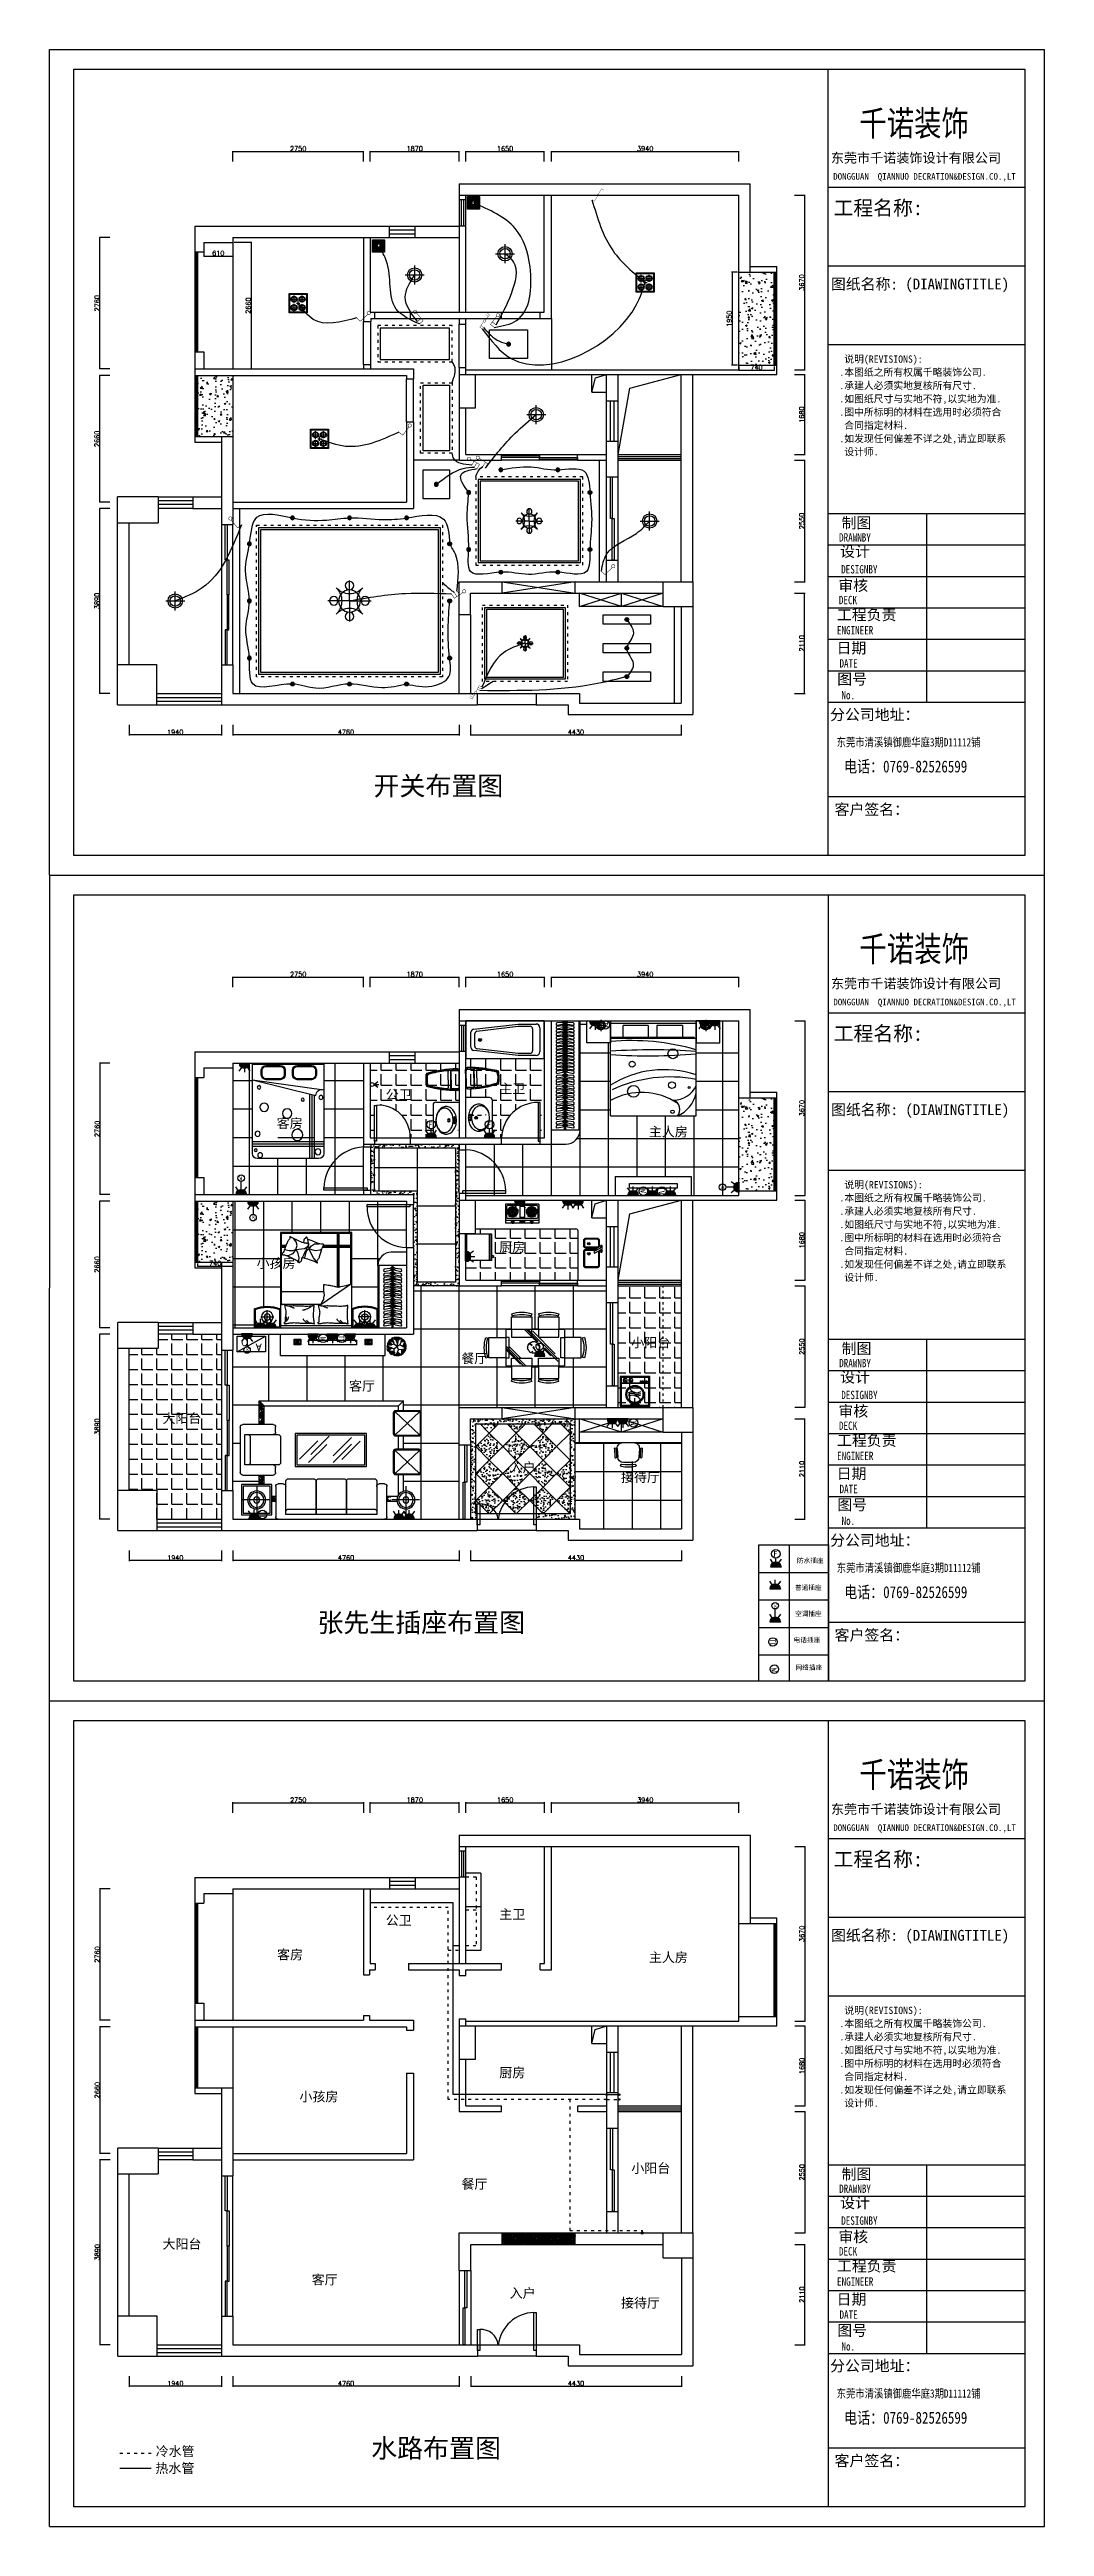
# Model space of a CAD drawing. Header units: millimetres. Extents: x 1149180 to 1411665549, y -85375798 to -28940.
# Drawn here: x 1149181 to 1170100, y -150367 to -98327 of the extents above; entities that cross this region are included whole.
import ezdxf

# ---------------------------------------------------------------- set-up
doc = ezdxf.new("R2010")
doc.units = ezdxf.units.MM
doc.header["$PDMODE"] = 35
doc.linetypes.add('ACAD_ISO03W100', pattern=[30, 12, -18])
doc.linetypes.add('DASHED', pattern=[0.75, 0.5, -0.25])
for name, color, linetype in [('010', 171, 'Continuous'), ('4', 4, 'Continuous'), ('44', 4, 'Continuous'), ('8', 8, 'Continuous'), ('C', 4, 'Continuous'), ('CX', 3, 'Continuous'), ('DIME', 3, 'Continuous'), ('FL', 3, 'Continuous'), ('FUN', 2, 'Continuous'), ('FURN', 3, 'Continuous'), ('GSHTK', 7, 'Continuous'), ('LAYER7', 7, 'Continuous'), ('LL', 40, 'Continuous'), ('TEXT', 3, 'Continuous'), ('ZX', 4, 'Continuous'), ('图框', 7, 'Continuous'), ('地板', 8, 'Continuous'), ('墙线', 7, 'Continuous'), ('家具', 8, 'Continuous'), ('柜子', 3, 'Continuous'), ('私', 5, 'Continuous'), ('辅助线', 5, 'Continuous')]:
    doc.layers.add(name, color=color, linetype=linetype)
doc.styles.add('DIM', font='txt')
doc.styles.get("Standard").update_dxf_attribs({"font": 'txt', "bigfont": 'gbcbig.shx'})
doc.styles.add('仿宋', font='SimSun.ttf')
doc.styles.add('宋体字', font='NSimSun.ttf', dxfattribs={"width": 0.8, "height": 120})
doc.styles.add('样式 1', font='SIMFANG.TTF')
doc.dimstyles.new('ISO-25', dxfattribs={"dimtxt": 100, "dimasz": 2.5, "dimexe": 10, "dimexo": 30, "dimgap": 10, "dimtad": 1, "dimdec": 0, "dimtxsty": 'Standard', "dimblk": 'ARCHTICK', "dimcen": 2.5, "dimclrd": 8, "dimclre": 8, "dimclrt": 3, "dimadec": 0, "dimazin": 0, "dimtfac": 1, "dimtdec": 0, "dimtmove": 0, "dimatfit": 3, "dimldrblk": 'DOT', "dimfxl": 1.25, "dimarcsym": 0})
pattern_1 = [(50, (646631.44, -147059.26), (364.36934, -31.87817), [38.1, -419.1]), (355, (646631.44, -147059.26), (-70.48565, 382.11329), [30.48, -335.28]), (100.451, (646661.8, -147061.92), (293.885, 350.23338), [32.38, -356.18]), (46.1842, (646631.44, -146957.66), (542.1581, -84.08466), [57.15, -628.65]), (96.6356, (646676.6, -146964.67), (474.80847, 494.8511), [48.57, -534.27]), (351.184, (646631.44, -146957.66), (474.8092, 494.85024), [45.72, -502.92]), (21, (646682.24, -146983.06), (303.22976, -204.53104), [38.1, -419.1]), (326, (646682.24, -146983.06), (123.60406, 368.37593), [30.48, -335.28]), (71.4514, (646707.5, -147000.1), (426.83298, 163.84572), [32.38, -356.18]), (37.5, (646631.44, -147059.26), (6.177207, 169.110078), [0, -331.216, 0, -340.36, 0, -336.55]), (7.5, (646631.44, -147059.26), (133.639325, 200.36115), [0, -194.056, 0, -323.596, 0, -128.27]), (327.5, (646518.16, -147059.26), (271.18119, -11.457488), [0, -127, 0, -396.24, 0, -525.78]), (317.5, (646467.36, -147059.26), (296.25836, 50.85298), [0, -165.1, 0, -263.144, 0, -373.38])]
pattern_2 = [(50, (646632.55, -164406.05), (364.36934, -31.87817), [38.1, -419.1]), (355, (646632.55, -164406.05), (-70.48565, 382.11329), [30.48, -335.28]), (100.451, (646662.92, -164408.7), (293.885, 350.23338), [32.38, -356.18]), (46.1842, (646632.55, -164304.45), (542.1581, -84.08466), [57.15, -628.65]), (96.6356, (646677.73, -164311.46), (474.80847, 494.8511), [48.57, -534.27]), (351.184, (646632.55, -164304.45), (474.8092, 494.85024), [45.72, -502.92]), (21, (646683.35, -164329.85), (303.22976, -204.53104), [38.1, -419.1]), (326, (646683.35, -164329.85), (123.60406, 368.37593), [30.48, -335.28]), (71.4514, (646708.62, -164346.9), (426.83298, 163.84572), [32.38, -356.18]), (37.5, (646632.55, -164406.05), (6.177207, 169.110078), [0, -331.216, 0, -340.36, 0, -336.55]), (7.5, (646632.55, -164406.05), (133.639325, 200.36115), [0, -194.056, 0, -323.596, 0, -128.27]), (327.5, (646519.27, -164406.05), (271.18119, -11.457488), [0, -127, 0, -396.24, 0, -525.78]), (317.5, (646468.47, -164406.05), (296.25836, 50.85298), [0, -165.1, 0, -263.144, 0, -373.38])]
pattern_3 = [(0, (646632.55, -164406.05), (0, 314.325), [228.6, -85.725]), (90, (646632.55, -164406.05), (-314.325, 2e-14), [228.6, -85.725])]
pattern_4 = [(50, (646632.55, -164406.05), (182.18467, -15.939086), [19.05, -209.55]), (355, (646632.55, -164406.05), (-35.242826, 191.05664), [15.24, -167.64]), (100.451, (646647.74, -164407.38), (146.9425, 175.11669), [16.19, -178.09]), (46.1842, (646632.55, -164355.25), (271.07904, -42.04233), [28.575, -314.325]), (96.6356, (646655.14, -164358.75), (237.40423, 247.42556), [24.285, -267.135]), (351.184, (646632.55, -164355.25), (237.4046, 247.42512), [22.86, -251.46]), (21, (646657.95, -164367.95), (151.61488, -102.26552), [19.05, -209.55]), (326, (646657.95, -164367.95), (61.80203, 184.187966), [15.24, -167.64]), (71.4514, (646670.59, -164376.47), (213.41649, 81.92286), [16.19, -178.09]), (37.5, (646632.554, -164406.05), (3.088603, 84.555039), [0, -165.608, 0, -170.18, 0, -168.275]), (7.5, (646632.55, -164406.05), (66.819663, 100.180575), [0, -97.028, 0, -161.798, 0, -64.135]), (327.5, (646575.91, -164406.05), (135.590595, -5.728744), [0, -63.5, 0, -198.12, 0, -262.89]), (317.5, (646550.51, -164406.05), (148.129181, 25.42649), [0, -82.55, 0, -131.572, 0, -186.69])]
pattern_5 = [(0, (-18592.22, -84007.44), (0, 314.325), [228.6, -85.725]), (90, (-18592.22, -84007.44), (-314.325, 2e-14), [228.6, -85.725])]

msp = doc.modelspace()

# ---------------------------------------------------------------- texts
at = {"color": 1, "char_height": 400, "attachment_point": 1}
for s, insert, width in [('{\\fSimSun|b0|i0|c134|p2;\\C8;开关布置图}', (1155992.9, -113597.1), 2866.543), ('{\\fSimSun|b0|i0|c134|p2;\\C8;张先生插座布置图}', (1154813.6, -131176.3), 6276.822), ('{\\fSimSun|b0|i0|c134|p2;\\C8;水路布置图}', (1155944.3, -148523.1), 6276.822)]:
    msp.add_mtext(s, dxfattribs=dict(at, insert=insert, width=width))
at = {"layer": 'C', "color": 4, "char_height": 120, "width": 6261.928, "rotation": 270, "style": '样式 1'}
for s, insert, attachment_point in [('TL', (1160804.5, -118744.7), 7), ('W', (1161605, -122345.7), 9), ('TV', (1161992.5, -122386.5), 9), ('W', (1154874.4, -125372.8), 7), ('TV', (1155261.8, -125332), 7), ('W', (1161397, -127148.7), 7), ('TL', (1153597.1, -129031.8), 7), ('TL', (1164330.2, -131711.4), 7), ('W', (1164359.6, -132324.2), 7)]:
    msp.add_mtext(s, dxfattribs=dict(at, insert=insert, attachment_point=attachment_point))
at = {"layer": 'C', "color": 4, "char_height": 120, "width": 6261.928, "attachment_point": 9, "style": '样式 1'}
for insert in [(1157234.6, -120975.4), (1158463.5, -120975.4), (1164483.9, -129991.6)]:
    msp.add_mtext('F', dxfattribs=dict(at, insert=insert))
at = {"layer": 'GSHTK', "color": 1, "attachment_point": 1}
for s, insert, char_height, width in [('\\pt200;{\\fSimSun|b0|i0|c134|p2;公卫}', (1156249.9, -120183.9), 200, 1435.504), ('\\pt200;{\\fSimSun|b0|i0|c134|p2;主卫}', (1158636.8, -120057.9), 200, 1435.504), ('\\pt200;{\\fSimSun|b0|i0|c134|p2;客房}', (1153958.2, -120783.9), 200, 1435.504), ('\\pt200;{\\fSimSun|b0|i0|c134|p2;主人房}', (1161781.9, -120964.9), 200, 1435.504), ('\\pt200;{\\fSimSun|b0|i0|c134|p2;小孩房}', (1153534.7, -123724.3), 200, 1435.504), ('\\pt200;{\\fSimSun|b0|i0|c134|p2;厨房}', (1158637.8, -123384.6), 200, 1435.504), ('\\pt300;{\\fSimSun|b0|i0|c134|p2;小阳台}', (1161412.8, -125392.3), 200, 1435.504), ('\\pt200;{\\fSimSun|b0|i0|c134|p2;餐厅}', (1157840.3, -125725.4), 200, 1435.504), ('\\pt300;{\\fSimSun|b0|i0|c134|p2;客厅}', (1155479.4, -126302.9), 200, 1435.504), ('\\pt300;{\\fSimSun|b0|i0|c134|p2;大阳台}', (1151555.9, -126985.1), 200, 1435.504), ('\\pt200;{\\fSimSun|b0|i0|c134|p2;入户}', (1158853.8, -128016.3), 200, 1435.504), ('\\pt200;{\\fSimSun|b0|i0|c134|p2;接待厅}', (1161196.2, -128223), 200, 1435.504), ('{\\fSimSun|b0|i0|c134|p2;防水插座}', (1164894.9, -130021.8), 100, 631.999), ('\\pt100;{\\fSimSun|b0|i0|c134|p2;普通插座}', (1164854.9, -130590), 100, 570.707), ('\\pt100;{\\fSimSun|b0|i0|c134|p2;空调插座}', (1164854.9, -131140), 100, 601.999), ('\\pt100;{\\fSimSun|b0|i0|c134|p2;电话插座}', (1164824.9, -131690), 100, 570.707), ('\\pt100;{\\fSimSun|b0|i0|c134|p2;网络插座}', (1164864.9, -132267.7), 100, 570.707), ('\\pt200;{\\fSimSun|b0|i0|c134|p2;主卫}', (1158638, -137404.4), 200, 1435.504), ('\\pt200;{\\fSimSun|b0|i0|c134|p2;公卫}', (1156251, -137530.4), 200, 1435.504), ('\\pt200;{\\fSimSun|b0|i0|c134|p2;客房}', (1153965.8, -138253.2), 200, 1435.504), ('\\pt200;{\\fSimSun|b0|i0|c134|p2;主人房}', (1161783, -138311.4), 200, 1435.504), ('\\pt200;{\\fSimSun|b0|i0|c134|p2;厨房}', (1158638, -140731.4), 200, 1435.504), ('\\pt200;{\\fSimSun|b0|i0|c134|p2;小孩房}', (1154435, -141236.6), 200, 1435.504), ('\\pt200;{\\fSimSun|b0|i0|c134|p2;餐厅}', (1157841.4, -143071.9), 200, 1435.504), ('\\pt300;{\\fSimSun|b0|i0|c134|p2;小阳台}', (1161413.9, -142738.8), 200, 1435.504), ('\\pt300;{\\fSimSun|b0|i0|c134|p2;大阳台}', (1151557.1, -144331.5), 200, 1435.504), ('\\pt300;{\\fSimSun|b0|i0|c134|p2;客厅}', (1154692.2, -145083), 200, 1435.504), ('\\pt200;{\\fSimSun|b0|i0|c134|p2;入户}', (1158855, -145362.7), 200, 1435.504), ('\\pt200;{\\fSimSun|b0|i0|c134|p2;接待厅}', (1161197.3, -145569.5), 200, 1435.504), ('\\pt300;{\\fSimSun|b0|i0|c134|p2;冷水管}', (1151412.9, -148687.7), 200, 1435.504), ('\\pt300;{\\fSimSun|b0|i0|c134|p2;热水管}', (1151407.7, -149043.5), 200, 1435.504)]:
    msp.add_mtext(s, dxfattribs=dict(at, insert=insert, char_height=char_height, width=width))
at = {"layer": 'GSHTK', "color": 8, "char_height": 75, "width": 90.936, "attachment_point": 1}
for insert, rotation in [((1153229, -122081.5), 180), ((1163371.9, -122211.3), 270)]:
    msp.add_mtext('{\\fFangSong_GB2312|b0|i0|c134|p49;K}', dxfattribs=dict(at, insert=insert, rotation=rotation))
for insert in [(1153442, -122827), (1153316.2, -125607.8), (1164417.9, -130995.8)]:
    msp.add_mtext('{\\fFangSong_GB2312|b0|i0|c134|p49;K}', dxfattribs=dict(at, insert=insert))

# ---------------------------------------------------------------- blocks, each defined once
blk = doc.blocks.new('grgrhhh')
at = {"ltscale": 20}
blk.add_hatch(color=22, dxfattribs=at).paths.add_polyline_path([(151041, -8961, 1), (150825, -8961)])
at = {"color": 22, "ltscale": 20}
for p, q in [((150871, -8872), (150817, -8796)), ((150933, -8853), (150933, -8771)), ((150995, -8872), (151048, -8796)), ((150825, -8961), (151041, -8961))]:
    blk.add_line(p, q, dxfattribs=at)
blk.add_arc((150933, -8961), 108, 0, 180, dxfattribs=at)
blk = doc.blocks.new('_ArchTick')
at = {"color": 0, "linetype": 'ByBlock', "const_width": 0.15}
blk.add_lwpolyline([(-0.5, -0.5), (0.5, 0.5)], dxfattribs=at)
blk = doc.blocks.new('*D508')
at = {"color": 8, "lineweight": -2}
for p, q in [((1153034, -112518), (1153034, -112738)), ((1157794, -112728), (1153034, -112728)), ((1157794, -112518), (1157794, -112738))]:
    blk.add_line(p, q, dxfattribs=at)
at = {"layer": 'Defpoints', "color": 0}
for p in [(1153034, -112488), (1153034, -112728), (1157794, -112488)]:
    blk.add_point(p, dxfattribs=at)
at = {"color": 8, "lineweight": -2, "xscale": 2.5, "yscale": 2.5, "zscale": 2.5, "rotation": 180}
blk.add_blockref('_ArchTick', (1153034, -112728), dxfattribs=at)
at = {"color": 8, "lineweight": -2, "xscale": 2.5, "yscale": 2.5, "zscale": 2.5}
blk.add_blockref('_ArchTick', (1157794, -112728), dxfattribs=at)
at = {"color": 3, "insert": (1155414, -112668), "char_height": 100, "attachment_point": 5}
blk.add_mtext('4760', dxfattribs=at)
blk = doc.blocks.new('_Dot')
at = {"color": 0, "linetype": 'ByBlock', "lineweight": -2}
blk.add_line((-0.5, 0), (-1, 0), dxfattribs=at)
at = {"color": 0, "linetype": 'ByBlock', "const_width": 0.5}
blk.add_lwpolyline([(-0.25, 0, 1), (0.25, 0, 1)], format="xyb", close=True, dxfattribs=at)
blk = doc.blocks.new('*D509')
at = {"color": 8, "lineweight": -2}
for p, q in [((1158034, -112518), (1158034, -112738)), ((1158034, -112728), (1162464, -112728)), ((1162464, -112518), (1162464, -112738))]:
    blk.add_line(p, q, dxfattribs=at)
at = {"layer": 'Defpoints', "color": 0}
for p in [(1158034, -112488), (1162464, -112488), (1162464, -112728)]:
    blk.add_point(p, dxfattribs=at)
at = {"color": 8, "lineweight": -2, "xscale": 2.5, "yscale": 2.5, "zscale": 2.5, "rotation": 180}
blk.add_blockref('_ArchTick', (1158034, -112728), dxfattribs=at)
at = {"color": 8, "lineweight": -2, "xscale": 2.5, "yscale": 2.5, "zscale": 2.5}
blk.add_blockref('_ArchTick', (1162464, -112728), dxfattribs=at)
at = {"color": 3, "insert": (1160249, -112668), "char_height": 100, "attachment_point": 5}
blk.add_mtext('4430', dxfattribs=at)
blk = doc.blocks.new('*D510')
at = {"color": 8, "lineweight": -2}
for p, q in [((1150854, -112518), (1150854, -112738)), ((1152794, -112728), (1150854, -112728)), ((1152794, -112518), (1152794, -112738))]:
    blk.add_line(p, q, dxfattribs=at)
at = {"layer": 'Defpoints', "color": 0}
for p in [(1150854, -112488), (1150854, -112728), (1152794, -112488)]:
    blk.add_point(p, dxfattribs=at)
at = {"color": 8, "lineweight": -2, "xscale": 2.5, "yscale": 2.5, "zscale": 2.5, "rotation": 180}
blk.add_blockref('_ArchTick', (1150854, -112728), dxfattribs=at)
at = {"color": 8, "lineweight": -2, "xscale": 2.5, "yscale": 2.5, "zscale": 2.5}
blk.add_blockref('_ArchTick', (1152794, -112728), dxfattribs=at)
at = {"color": 3, "insert": (1151824, -112668), "char_height": 100, "attachment_point": 5}
blk.add_mtext('1940', dxfattribs=at)
blk = doc.blocks.new('*D511')
at = {"color": 8, "lineweight": -2}
for p, q in [((1150450, -107967), (1150230, -107967)), ((1150240, -111857), (1150240, -107967)), ((1150450, -111857), (1150230, -111857))]:
    blk.add_line(p, q, dxfattribs=at)
at = {"layer": 'Defpoints', "color": 0}
for p in [(1150240, -107967), (1150480, -107967), (1150480, -111857)]:
    blk.add_point(p, dxfattribs=at)
at = {"color": 8, "lineweight": -2, "xscale": 2.5, "yscale": 2.5, "zscale": 2.5}
for p, rotation in [((1150240, -107967), 90), ((1150240, -111857), 270)]:
    blk.add_blockref('_ArchTick', p, dxfattribs=dict(at, rotation=rotation))
at = {"color": 3, "insert": (1150180, -109912), "char_height": 100, "attachment_point": 5, "rotation": 90}
blk.add_mtext('3890', dxfattribs=at)
blk = doc.blocks.new('*D512')
at = {"color": 8, "lineweight": -2}
for p, q in [((1150450, -105177), (1150230, -105177)), ((1150240, -107837), (1150240, -105177)), ((1150450, -107837), (1150230, -107837))]:
    blk.add_line(p, q, dxfattribs=at)
at = {"layer": 'Defpoints', "color": 0}
for p in [(1150240, -105177), (1150480, -105177), (1150480, -107837)]:
    blk.add_point(p, dxfattribs=at)
at = {"color": 8, "lineweight": -2, "xscale": 2.5, "yscale": 2.5, "zscale": 2.5}
for p, rotation in [((1150240, -105177), 90), ((1150240, -107837), 270)]:
    blk.add_blockref('_ArchTick', p, dxfattribs=dict(at, rotation=rotation))
at = {"color": 3, "insert": (1150180, -106507), "char_height": 100, "attachment_point": 5, "rotation": 90}
blk.add_mtext('2660', dxfattribs=at)
blk = doc.blocks.new('*D513')
at = {"color": 8, "lineweight": -2}
for p, q in [((1150450, -102277), (1150232, -102277)), ((1150242, -105037), (1150242, -102277)), ((1150450, -105037), (1150232, -105037))]:
    blk.add_line(p, q, dxfattribs=at)
at = {"layer": 'Defpoints', "color": 0}
for p in [(1150242, -102277), (1150480, -102277), (1150480, -105037)]:
    blk.add_point(p, dxfattribs=at)
at = {"color": 8, "lineweight": -2, "xscale": 2.5, "yscale": 2.5, "zscale": 2.5}
for p, rotation in [((1150242, -102277), 90), ((1150242, -105037), 270)]:
    blk.add_blockref('_ArchTick', p, dxfattribs=dict(at, rotation=rotation))
at = {"color": 3, "insert": (1150182, -103657), "char_height": 100, "attachment_point": 5, "rotation": 90}
blk.add_mtext('2760', dxfattribs=at)
blk = doc.blocks.new('*D514')
at = {"color": 8, "lineweight": -2}
for p, q in [((1153034, -100679), (1153034, -100459)), ((1153034, -100469), (1155784, -100469)), ((1155784, -100679), (1155784, -100459))]:
    blk.add_line(p, q, dxfattribs=at)
at = {"layer": 'Defpoints', "color": 0}
for p in [(1153034, -100709), (1155784, -100469), (1155784, -100709)]:
    blk.add_point(p, dxfattribs=at)
at = {"color": 8, "lineweight": -2, "xscale": 2.5, "yscale": 2.5, "zscale": 2.5, "rotation": 180}
blk.add_blockref('_ArchTick', (1153034, -100469), dxfattribs=at)
at = {"color": 8, "lineweight": -2, "xscale": 2.5, "yscale": 2.5, "zscale": 2.5}
blk.add_blockref('_ArchTick', (1155784, -100469), dxfattribs=at)
at = {"color": 3, "insert": (1154409, -100409), "char_height": 100, "attachment_point": 5}
blk.add_mtext('2750', dxfattribs=at)
blk = doc.blocks.new('*D515')
at = {"color": 8, "lineweight": -2}
for p, q in [((1155924, -100679), (1155924, -100459)), ((1155924, -100469), (1157794, -100469)), ((1157794, -100679), (1157794, -100459))]:
    blk.add_line(p, q, dxfattribs=at)
at = {"layer": 'Defpoints', "color": 0}
for p in [(1155924, -100709), (1157794, -100469), (1157794, -100709)]:
    blk.add_point(p, dxfattribs=at)
at = {"color": 8, "lineweight": -2, "xscale": 2.5, "yscale": 2.5, "zscale": 2.5, "rotation": 180}
blk.add_blockref('_ArchTick', (1155924, -100469), dxfattribs=at)
at = {"color": 8, "lineweight": -2, "xscale": 2.5, "yscale": 2.5, "zscale": 2.5}
blk.add_blockref('_ArchTick', (1157794, -100469), dxfattribs=at)
at = {"color": 3, "insert": (1156859, -100409), "char_height": 100, "attachment_point": 5}
blk.add_mtext('1870', dxfattribs=at)
blk = doc.blocks.new('*D516')
at = {"color": 8, "lineweight": -2}
for p, q in [((1157934, -100679), (1157934, -100459)), ((1157934, -100469), (1159584, -100469)), ((1159584, -100679), (1159584, -100459))]:
    blk.add_line(p, q, dxfattribs=at)
at = {"layer": 'Defpoints', "color": 0}
for p in [(1157934, -100709), (1159584, -100469), (1159584, -100709)]:
    blk.add_point(p, dxfattribs=at)
at = {"color": 8, "lineweight": -2, "xscale": 2.5, "yscale": 2.5, "zscale": 2.5, "rotation": 180}
blk.add_blockref('_ArchTick', (1157934, -100469), dxfattribs=at)
at = {"color": 8, "lineweight": -2, "xscale": 2.5, "yscale": 2.5, "zscale": 2.5}
blk.add_blockref('_ArchTick', (1159584, -100469), dxfattribs=at)
at = {"color": 3, "insert": (1158759, -100409), "char_height": 100, "attachment_point": 5}
blk.add_mtext('1650', dxfattribs=at)
blk = doc.blocks.new('*D517')
at = {"color": 8, "lineweight": -2}
for p, q in [((1159734, -100679), (1159734, -100459)), ((1159734, -100469), (1163674, -100469)), ((1163674, -100679), (1163674, -100459))]:
    blk.add_line(p, q, dxfattribs=at)
at = {"layer": 'Defpoints', "color": 0}
for p in [(1159734, -100709), (1163674, -100469), (1163674, -100709)]:
    blk.add_point(p, dxfattribs=at)
at = {"color": 8, "lineweight": -2, "xscale": 2.5, "yscale": 2.5, "zscale": 2.5, "rotation": 180}
blk.add_blockref('_ArchTick', (1159734, -100469), dxfattribs=at)
at = {"color": 8, "lineweight": -2, "xscale": 2.5, "yscale": 2.5, "zscale": 2.5}
blk.add_blockref('_ArchTick', (1163674, -100469), dxfattribs=at)
at = {"color": 3, "insert": (1161704, -100409), "char_height": 100, "attachment_point": 5}
blk.add_mtext('3940', dxfattribs=at)
blk = doc.blocks.new('*D518')
at = {"color": 8, "lineweight": -2}
for p, q in [((1164847, -101387), (1165067, -101387)), ((1165057, -101387), (1165057, -105057)), ((1164847, -105057), (1165067, -105057))]:
    blk.add_line(p, q, dxfattribs=at)
at = {"layer": 'Defpoints', "color": 0}
for p in [(1164817, -101387), (1164817, -105057), (1165057, -105057)]:
    blk.add_point(p, dxfattribs=at)
at = {"color": 8, "lineweight": -2, "xscale": 2.5, "yscale": 2.5, "zscale": 2.5}
for p, rotation in [((1165057, -101387), 90), ((1165057, -105057), 270)]:
    blk.add_blockref('_ArchTick', p, dxfattribs=dict(at, rotation=rotation))
at = {"color": 3, "insert": (1164997, -103222), "char_height": 100, "attachment_point": 5, "rotation": 90}
blk.add_mtext('3670', dxfattribs=at)
blk = doc.blocks.new('*D519')
at = {"color": 8, "lineweight": -2}
for p, q in [((1164847, -105157), (1165067, -105157)), ((1165057, -105157), (1165057, -106837)), ((1164847, -106837), (1165067, -106837))]:
    blk.add_line(p, q, dxfattribs=at)
at = {"layer": 'Defpoints', "color": 0}
for p in [(1164817, -105157), (1164817, -106837), (1165057, -106837)]:
    blk.add_point(p, dxfattribs=at)
at = {"color": 8, "lineweight": -2, "xscale": 2.5, "yscale": 2.5, "zscale": 2.5}
for p, rotation in [((1165057, -105157), 90), ((1165057, -106837), 270)]:
    blk.add_blockref('_ArchTick', p, dxfattribs=dict(at, rotation=rotation))
at = {"color": 3, "insert": (1164997, -105997), "char_height": 100, "attachment_point": 5, "rotation": 90}
blk.add_mtext('1680', dxfattribs=at)
blk = doc.blocks.new('*D520')
at = {"color": 8, "lineweight": -2}
for p, q in [((1164847, -106957), (1165067, -106957)), ((1165057, -106957), (1165057, -109507)), ((1164847, -109507), (1165067, -109507))]:
    blk.add_line(p, q, dxfattribs=at)
at = {"layer": 'Defpoints', "color": 0}
for p in [(1164817, -106957), (1164817, -109507), (1165057, -109507)]:
    blk.add_point(p, dxfattribs=at)
at = {"color": 8, "lineweight": -2, "xscale": 2.5, "yscale": 2.5, "zscale": 2.5}
for p, rotation in [((1165057, -106957), 90), ((1165057, -109507), 270)]:
    blk.add_blockref('_ArchTick', p, dxfattribs=dict(at, rotation=rotation))
at = {"color": 3, "insert": (1164997, -108232), "char_height": 100, "attachment_point": 5, "rotation": 90}
blk.add_mtext('2550', dxfattribs=at)
blk = doc.blocks.new('*D521')
at = {"color": 8, "lineweight": -2}
for p, q in [((1164847, -109747), (1165067, -109747)), ((1165057, -111857), (1165057, -109747)), ((1164847, -111857), (1165067, -111857))]:
    blk.add_line(p, q, dxfattribs=at)
at = {"layer": 'Defpoints', "color": 0}
for p in [(1164817, -109747), (1165057, -109747), (1164817, -111857)]:
    blk.add_point(p, dxfattribs=at)
at = {"color": 8, "lineweight": -2, "xscale": 2.5, "yscale": 2.5, "zscale": 2.5}
for p, rotation in [((1165057, -109747), 90), ((1165057, -111857), 270)]:
    blk.add_blockref('_ArchTick', p, dxfattribs=dict(at, rotation=rotation))
at = {"color": 3, "insert": (1164997, -110802), "char_height": 100, "attachment_point": 5, "rotation": 90}
blk.add_mtext('2110', dxfattribs=at)
blk = doc.blocks.new('A$C66CA04A6')
at = {"color": 2}
for q in [(283, 542), (0, 271), (283, 0), (566, 271)]:
    blk.add_line((283, 271), q, dxfattribs=at)
for centre, radius in [((76, 273), 55.3), ((283, 271), 145), ((283, 473), 55.3), ((490, 273), 55.3), ((283, 69), 55.3)]:
    blk.add_circle(centre, radius, dxfattribs=at)
for centre, radius, start, end in [((282, 596), 231, 220.8918, 319.1157), ((-64, 272), 245, 314.7319, 45.0166), ((630, 271), 245, 134.8576, 225.1424), ((284, -54), 231, 41.1094, 139.3333)]:
    blk.add_arc(centre, radius, start, end, dxfattribs=at)
blk = doc.blocks.new('rgrgrgy')
at = {"color": 1}
for p, q in [((132754, -21808), (132664, -21808)), ((132709, -21763), (132709, -21853))]:
    blk.add_line(p, q, dxfattribs=at)
for radius in [40, 30]:
    blk.add_circle((132709, -21808), radius, dxfattribs=at)
blk = doc.blocks.new('A$C45961982')
at = {"color": 8, "linetype": 'ByBlock'}
for p, q in [((136, 88), (24, 88)), ((140, 226), (26, 226)), ((82, 146), (82, 32)), ((83, 283), (83, 172)), ((264, 88), (152, 88)), ((265, 228), (155, 228)), ((211, 283), (211, 170)), ((212, 153), (212, 33))]:
    blk.add_line(p, q, dxfattribs=at)
at = {"color": 6, "linetype": 'ByBlock'}
for p, q in [((175, 156), (116, 156)), ((146, 189), (146, 117))]:
    blk.add_line(p, q, dxfattribs=at)
at = {"color": 5, "linetype": 'ByBlock'}
blk.add_lwpolyline([(0, 311), (290, 311), (290, 0), (0, 0)], close=True, dxfattribs=at)
at = {"color": 8, "linetype": 'ByBlock'}
blk.add_lwpolyline([(11, 300), (279, 300), (279, 11), (11, 11)], close=True, dxfattribs=at)
at = {"color": 6, "linetype": 'ByBlock'}
for centre in [(83, 227), (83, 90), (211, 227), (211, 90)]:
    blk.add_circle(centre, 48.9, dxfattribs=at)
at = {"color": 8, "linetype": 'ByBlock'}
for centre in [(83, 227), (83, 90), (211, 227), (211, 90)]:
    blk.add_circle(centre, 37.9, dxfattribs=at)
blk = doc.blocks.new('drytdhdhd')
at = {"color": 4}
for p, q in [((-119680, -71723), (-119680, -72123)), ((-119480, -71923), (-119880, -71923))]:
    blk.add_line(p, q, dxfattribs=at)
for radius in [150, 110]:
    blk.add_circle((-119680, -71923), radius, dxfattribs=at)
blk = doc.blocks.new('A$C22545123')
at = {"color": 8, "linetype": 'ByBlock'}
for p, q in [((96, 96), (0, 0)), ((158, 96), (254, 0))]:
    blk.add_line(p, q, dxfattribs=at)
at = {"color": 5, "linetype": 'ByBlock'}
blk.add_lwpolyline([(0, 264), (254, 264), (254, 0), (0, 0)], close=True, dxfattribs=at)
at = {"color": 8, "linetype": 'ByBlock'}
for points in [[(6, 258), (248, 258), (248, 6), (6, 6)], [(28, 235), (225, 235), (225, 28), (28, 28)], [(51, 213), (203, 213), (203, 51), (51, 51)], [(73, 190), (180, 190), (180, 73), (73, 73)]]:
    blk.add_lwpolyline(points, close=True, dxfattribs=at)
at = {"layer": '8'}
for p, q in [((96, 167), (6, 258)), ((51, 213), (203, 213)), ((157, 167), (248, 258))]:
    blk.add_line(p, q, dxfattribs=at)
blk.add_lwpolyline([(96, 96), (157, 96), (157, 167), (96, 167)], close=True, dxfattribs=at)
blk = doc.blocks.new('*D522')
at = {"layer": 'Defpoints', "color": 0}
for p in [(1163674, -103007), (1163532, -104957), (1163674, -104957)]:
    blk.add_point(p, dxfattribs=at)
at = {"layer": 'GSHTK', "color": 8, "lineweight": -2}
for p, q in [((1163644, -103007), (1163522, -103007)), ((1163532, -103007), (1163532, -104957)), ((1163644, -104957), (1163522, -104957))]:
    blk.add_line(p, q, dxfattribs=at)
at = {"layer": 'GSHTK', "color": 8, "lineweight": -2, "xscale": 2.5, "yscale": 2.5, "zscale": 2.5}
for p, rotation in [((1163532, -103007), 90), ((1163532, -104957), 270)]:
    blk.add_blockref('_ArchTick', p, dxfattribs=dict(at, rotation=rotation))
at = {"layer": 'GSHTK', "color": 3, "insert": (1163472, -103982), "char_height": 100, "attachment_point": 5, "rotation": 90}
blk.add_mtext('1950', dxfattribs=at)
blk = doc.blocks.new('*D523')
at = {"layer": 'Defpoints', "color": 0}
for p in [(1163674, -104957), (1164414, -104957), (1164414, -105063)]:
    blk.add_point(p, dxfattribs=at)
at = {"layer": 'GSHTK', "color": 8, "lineweight": -2}
for p, q in [((1163674, -104987), (1163674, -105073)), ((1163674, -105063), (1164414, -105063)), ((1164414, -104987), (1164414, -105073))]:
    blk.add_line(p, q, dxfattribs=at)
at = {"layer": 'GSHTK', "color": 8, "lineweight": -2, "xscale": 2.5, "yscale": 2.5, "zscale": 2.5, "rotation": 180}
blk.add_blockref('_ArchTick', (1163674, -105063), dxfattribs=at)
at = {"layer": 'GSHTK', "color": 8, "lineweight": -2, "xscale": 2.5, "yscale": 2.5, "zscale": 2.5}
blk.add_blockref('_ArchTick', (1164414, -105063), dxfattribs=at)
at = {"layer": 'GSHTK', "color": 3, "insert": (1164044, -105003), "char_height": 100, "attachment_point": 5}
blk.add_mtext('740', dxfattribs=at)
blk = doc.blocks.new('*D524')
at = {"layer": 'Defpoints', "color": 0}
for p in [(1153034, -102377), (1153034, -105037), (1153419, -105037)]:
    blk.add_point(p, dxfattribs=at)
at = {"layer": 'GSHTK', "color": 8, "lineweight": -2}
for p, q in [((1153064, -102377), (1153429, -102377)), ((1153419, -102377), (1153419, -105037)), ((1153064, -105037), (1153429, -105037))]:
    blk.add_line(p, q, dxfattribs=at)
at = {"layer": 'GSHTK', "color": 8, "lineweight": -2, "xscale": 2.5, "yscale": 2.5, "zscale": 2.5}
for p, rotation in [((1153419, -102377), 90), ((1153419, -105037), 270)]:
    blk.add_blockref('_ArchTick', p, dxfattribs=dict(at, rotation=rotation))
at = {"layer": 'GSHTK', "color": 3, "insert": (1153359, -103707), "char_height": 100, "attachment_point": 5, "rotation": 90}
blk.add_mtext('2660', dxfattribs=at)
blk = doc.blocks.new('*D525')
at = {"layer": 'Defpoints', "color": 0}
for p in [(1152424, -102377), (1153034, -102377), (1153034, -102665)]:
    blk.add_point(p, dxfattribs=at)
at = {"layer": 'GSHTK', "color": 8, "lineweight": -2}
for p, q in [((1152424, -102407), (1152424, -102675)), ((1153034, -102407), (1153034, -102675)), ((1152424, -102665), (1153034, -102665))]:
    blk.add_line(p, q, dxfattribs=at)
at = {"layer": 'GSHTK', "color": 8, "lineweight": -2, "xscale": 2.5, "yscale": 2.5, "zscale": 2.5, "rotation": 180}
blk.add_blockref('_ArchTick', (1152424, -102665), dxfattribs=at)
at = {"layer": 'GSHTK', "color": 8, "lineweight": -2, "xscale": 2.5, "yscale": 2.5, "zscale": 2.5}
blk.add_blockref('_ArchTick', (1153034, -102665), dxfattribs=at)
at = {"layer": 'GSHTK', "color": 3, "insert": (1152729, -102605), "char_height": 100, "attachment_point": 5}
blk.add_mtext('610', dxfattribs=at)
blk = doc.blocks.new('46354')
at = {"layer": '柜子', "color": 2, "const_width": 6.4}
for points in [[(167398, -24970, 1), (167443, -24970, 1)], [(167443, -24970, 1), (167398, -24970, 1)]]:
    blk.add_lwpolyline(points, format="xyb", close=True, dxfattribs=at)
for points in [[(167427, -24949), (167495, -24827)], [(167453, -24902), (167511, -24934)], [(167474, -24864), (167532, -24897)], [(167495, -24827), (167552, -24860)], [(167346, -25113), (167288, -25081)], [(167367, -25076), (167309, -25044)], [(167388, -25039), (167330, -25007)], [(167414, -24992), (167346, -25113)]]:
    blk.add_lwpolyline(points, dxfattribs=at)
blk = doc.blocks.new('254')
at = {"layer": '柜子', "color": 2, "const_width": 10}
blk.add_lwpolyline([(167506, -23448, 1), (167576, -23448, 1)], format="xyb", close=True, dxfattribs=at)
for points in [[(167551, -23415), (167657, -23225)], [(167592, -23341), (167683, -23391)], [(167625, -23283), (167715, -23333)], [(167657, -23225), (167747, -23275)]]:
    blk.add_lwpolyline(points, dxfattribs=at)
blk = doc.blocks.new('4545')
at = {"layer": '柜子', "color": 2, "const_width": 10}
for points in [[(167566, -23029), (167672, -22840)], [(167641, -22896), (167731, -22946)], [(167672, -22840), (167762, -22890)]]:
    blk.add_lwpolyline(points, dxfattribs=at)
blk.add_lwpolyline([(167521, -23063, 1), (167591, -23063, 1)], format="xyb", close=True, dxfattribs=at)
blk = doc.blocks.new('231.532')
at = {"layer": '柜子', "color": 2, "const_width": 6.48}
for points in [[(167453, -24540), (167521, -24417)], [(167501, -24454), (167560, -24486)], [(167521, -24417), (167580, -24450)], [(167371, -24707), (167313, -24674)], [(167391, -24670), (167333, -24638)], [(167440, -24584), (167371, -24707)]]:
    blk.add_lwpolyline(points, dxfattribs=at)
for points in [[(167469, -24562, 1), (167423, -24562, 1)], [(167423, -24562, 1), (167469, -24562, 1)]]:
    blk.add_lwpolyline(points, format="xyb", close=True, dxfattribs=at)
blk = doc.blocks.new('125415')
at = {"layer": '柜子', "color": 2, "const_width": 6}
for points in [[(167426, -24269), (167372, -24238)], [(167490, -24155), (167426, -24269)], [(167502, -24114), (167565, -24001)], [(167565, -24001), (167620, -24031)]]:
    blk.add_lwpolyline(points, dxfattribs=at)
for points in [[(167517, -24135, 1), (167475, -24135, 1)], [(167475, -24135, 1), (167517, -24135, 1)]]:
    blk.add_lwpolyline(points, format="xyb", close=True, dxfattribs=at)
blk = doc.blocks.new('151')
at = {"layer": '柜子', "color": 2, "const_width": 10}
blk.add_lwpolyline([(167521, -22641, 1), (167591, -22641, 1)], format="xyb", close=True, dxfattribs=at)
for points in [[(167566, -22608), (167672, -22418)], [(167672, -22418), (167762, -22468)]]:
    blk.add_lwpolyline(points, dxfattribs=at)
blk = doc.blocks.new('*D554')
at = {"color": 8, "lineweight": -2}
for p, q in [((1153035, -129865), (1153035, -130085)), ((1157795, -130075), (1153035, -130075)), ((1157795, -129865), (1157795, -130085))]:
    blk.add_line(p, q, dxfattribs=at)
at = {"layer": 'Defpoints', "color": 0}
for p in [(1153035, -129835), (1153035, -130075), (1157795, -129835)]:
    blk.add_point(p, dxfattribs=at)
at = {"color": 8, "lineweight": -2, "xscale": 2.5, "yscale": 2.5, "zscale": 2.5, "rotation": 180}
blk.add_blockref('_ArchTick', (1153035, -130075), dxfattribs=at)
at = {"color": 8, "lineweight": -2, "xscale": 2.5, "yscale": 2.5, "zscale": 2.5}
blk.add_blockref('_ArchTick', (1157795, -130075), dxfattribs=at)
at = {"color": 3, "insert": (1155415, -130015), "char_height": 100, "attachment_point": 5}
blk.add_mtext('4760', dxfattribs=at)
blk = doc.blocks.new('*D555')
at = {"color": 8, "lineweight": -2}
for p, q in [((1158035, -129865), (1158035, -130085)), ((1158035, -130075), (1162465, -130075)), ((1162465, -129865), (1162465, -130085))]:
    blk.add_line(p, q, dxfattribs=at)
at = {"layer": 'Defpoints', "color": 0}
for p in [(1158035, -129835), (1162465, -129835), (1162465, -130075)]:
    blk.add_point(p, dxfattribs=at)
at = {"color": 8, "lineweight": -2, "xscale": 2.5, "yscale": 2.5, "zscale": 2.5, "rotation": 180}
blk.add_blockref('_ArchTick', (1158035, -130075), dxfattribs=at)
at = {"color": 8, "lineweight": -2, "xscale": 2.5, "yscale": 2.5, "zscale": 2.5}
blk.add_blockref('_ArchTick', (1162465, -130075), dxfattribs=at)
at = {"color": 3, "insert": (1160250, -130015), "char_height": 100, "attachment_point": 5}
blk.add_mtext('4430', dxfattribs=at)
blk = doc.blocks.new('*D556')
at = {"color": 8, "lineweight": -2}
for p, q in [((1150855, -129865), (1150855, -130085)), ((1152795, -130075), (1150855, -130075)), ((1152795, -129865), (1152795, -130085))]:
    blk.add_line(p, q, dxfattribs=at)
at = {"layer": 'Defpoints', "color": 0}
for p in [(1150855, -129835), (1150855, -130075), (1152795, -129835)]:
    blk.add_point(p, dxfattribs=at)
at = {"color": 8, "lineweight": -2, "xscale": 2.5, "yscale": 2.5, "zscale": 2.5, "rotation": 180}
blk.add_blockref('_ArchTick', (1150855, -130075), dxfattribs=at)
at = {"color": 8, "lineweight": -2, "xscale": 2.5, "yscale": 2.5, "zscale": 2.5}
blk.add_blockref('_ArchTick', (1152795, -130075), dxfattribs=at)
at = {"color": 3, "insert": (1151825, -130015), "char_height": 100, "attachment_point": 5}
blk.add_mtext('1940', dxfattribs=at)
blk = doc.blocks.new('*D557')
at = {"color": 8, "lineweight": -2}
for p, q in [((1150451, -125314), (1150231, -125314)), ((1150241, -129204), (1150241, -125314)), ((1150451, -129204), (1150231, -129204))]:
    blk.add_line(p, q, dxfattribs=at)
at = {"layer": 'Defpoints', "color": 0}
for p in [(1150241, -125314), (1150481, -125314), (1150481, -129204)]:
    blk.add_point(p, dxfattribs=at)
at = {"color": 8, "lineweight": -2, "xscale": 2.5, "yscale": 2.5, "zscale": 2.5}
for p, rotation in [((1150241, -125314), 90), ((1150241, -129204), 270)]:
    blk.add_blockref('_ArchTick', p, dxfattribs=dict(at, rotation=rotation))
at = {"color": 3, "insert": (1150181, -127259), "char_height": 100, "attachment_point": 5, "rotation": 90}
blk.add_mtext('3890', dxfattribs=at)
blk = doc.blocks.new('*D558')
at = {"color": 8, "lineweight": -2}
for p, q in [((1150451, -122524), (1150231, -122524)), ((1150241, -125184), (1150241, -122524)), ((1150451, -125184), (1150231, -125184))]:
    blk.add_line(p, q, dxfattribs=at)
at = {"layer": 'Defpoints', "color": 0}
for p in [(1150241, -122524), (1150481, -122524), (1150481, -125184)]:
    blk.add_point(p, dxfattribs=at)
at = {"color": 8, "lineweight": -2, "xscale": 2.5, "yscale": 2.5, "zscale": 2.5}
for p, rotation in [((1150241, -122524), 90), ((1150241, -125184), 270)]:
    blk.add_blockref('_ArchTick', p, dxfattribs=dict(at, rotation=rotation))
at = {"color": 3, "insert": (1150181, -123854), "char_height": 100, "attachment_point": 5, "rotation": 90}
blk.add_mtext('2660', dxfattribs=at)
blk = doc.blocks.new('*D559')
at = {"color": 8, "lineweight": -2}
for p, q in [((1150451, -119624), (1150233, -119624)), ((1150243, -122384), (1150243, -119624)), ((1150451, -122384), (1150233, -122384))]:
    blk.add_line(p, q, dxfattribs=at)
at = {"layer": 'Defpoints', "color": 0}
for p in [(1150243, -119624), (1150481, -119624), (1150481, -122384)]:
    blk.add_point(p, dxfattribs=at)
at = {"color": 8, "lineweight": -2, "xscale": 2.5, "yscale": 2.5, "zscale": 2.5}
for p, rotation in [((1150243, -119624), 90), ((1150243, -122384), 270)]:
    blk.add_blockref('_ArchTick', p, dxfattribs=dict(at, rotation=rotation))
at = {"color": 3, "insert": (1150183, -121004), "char_height": 100, "attachment_point": 5, "rotation": 90}
blk.add_mtext('2760', dxfattribs=at)
blk = doc.blocks.new('*D560')
at = {"color": 8, "lineweight": -2}
for p, q in [((1153035, -118026), (1153035, -117806)), ((1153035, -117816), (1155785, -117816)), ((1155785, -118026), (1155785, -117806))]:
    blk.add_line(p, q, dxfattribs=at)
at = {"layer": 'Defpoints', "color": 0}
for p in [(1153035, -118056), (1155785, -117816), (1155785, -118056)]:
    blk.add_point(p, dxfattribs=at)
at = {"color": 8, "lineweight": -2, "xscale": 2.5, "yscale": 2.5, "zscale": 2.5, "rotation": 180}
blk.add_blockref('_ArchTick', (1153035, -117816), dxfattribs=at)
at = {"color": 8, "lineweight": -2, "xscale": 2.5, "yscale": 2.5, "zscale": 2.5}
blk.add_blockref('_ArchTick', (1155785, -117816), dxfattribs=at)
at = {"color": 3, "insert": (1154410, -117756), "char_height": 100, "attachment_point": 5}
blk.add_mtext('2750', dxfattribs=at)
blk = doc.blocks.new('*D561')
at = {"color": 8, "lineweight": -2}
for p, q in [((1155925, -118026), (1155925, -117806)), ((1155925, -117816), (1157795, -117816)), ((1157795, -118026), (1157795, -117806))]:
    blk.add_line(p, q, dxfattribs=at)
at = {"layer": 'Defpoints', "color": 0}
for p in [(1155925, -118056), (1157795, -117816), (1157795, -118056)]:
    blk.add_point(p, dxfattribs=at)
at = {"color": 8, "lineweight": -2, "xscale": 2.5, "yscale": 2.5, "zscale": 2.5, "rotation": 180}
blk.add_blockref('_ArchTick', (1155925, -117816), dxfattribs=at)
at = {"color": 8, "lineweight": -2, "xscale": 2.5, "yscale": 2.5, "zscale": 2.5}
blk.add_blockref('_ArchTick', (1157795, -117816), dxfattribs=at)
at = {"color": 3, "insert": (1156860, -117756), "char_height": 100, "attachment_point": 5}
blk.add_mtext('1870', dxfattribs=at)
blk = doc.blocks.new('*D562')
at = {"color": 8, "lineweight": -2}
for p, q in [((1157935, -118026), (1157935, -117806)), ((1157935, -117816), (1159585, -117816)), ((1159585, -118026), (1159585, -117806))]:
    blk.add_line(p, q, dxfattribs=at)
at = {"layer": 'Defpoints', "color": 0}
for p in [(1157935, -118056), (1159585, -117816), (1159585, -118056)]:
    blk.add_point(p, dxfattribs=at)
at = {"color": 8, "lineweight": -2, "xscale": 2.5, "yscale": 2.5, "zscale": 2.5, "rotation": 180}
blk.add_blockref('_ArchTick', (1157935, -117816), dxfattribs=at)
at = {"color": 8, "lineweight": -2, "xscale": 2.5, "yscale": 2.5, "zscale": 2.5}
blk.add_blockref('_ArchTick', (1159585, -117816), dxfattribs=at)
at = {"color": 3, "insert": (1158760, -117756), "char_height": 100, "attachment_point": 5}
blk.add_mtext('1650', dxfattribs=at)
blk = doc.blocks.new('*D563')
at = {"color": 8, "lineweight": -2}
for p, q in [((1159735, -118026), (1159735, -117806)), ((1159735, -117816), (1163675, -117816)), ((1163675, -118026), (1163675, -117806))]:
    blk.add_line(p, q, dxfattribs=at)
at = {"layer": 'Defpoints', "color": 0}
for p in [(1159735, -118056), (1163675, -117816), (1163675, -118056)]:
    blk.add_point(p, dxfattribs=at)
at = {"color": 8, "lineweight": -2, "xscale": 2.5, "yscale": 2.5, "zscale": 2.5, "rotation": 180}
blk.add_blockref('_ArchTick', (1159735, -117816), dxfattribs=at)
at = {"color": 8, "lineweight": -2, "xscale": 2.5, "yscale": 2.5, "zscale": 2.5}
blk.add_blockref('_ArchTick', (1163675, -117816), dxfattribs=at)
at = {"color": 3, "insert": (1161705, -117756), "char_height": 100, "attachment_point": 5}
blk.add_mtext('3940', dxfattribs=at)
blk = doc.blocks.new('*D564')
at = {"color": 8, "lineweight": -2}
for p, q in [((1164848, -118734), (1165068, -118734)), ((1165058, -118734), (1165058, -122404)), ((1164848, -122404), (1165068, -122404))]:
    blk.add_line(p, q, dxfattribs=at)
at = {"layer": 'Defpoints', "color": 0}
for p in [(1164818, -118734), (1164818, -122404), (1165058, -122404)]:
    blk.add_point(p, dxfattribs=at)
at = {"color": 8, "lineweight": -2, "xscale": 2.5, "yscale": 2.5, "zscale": 2.5}
for p, rotation in [((1165058, -118734), 90), ((1165058, -122404), 270)]:
    blk.add_blockref('_ArchTick', p, dxfattribs=dict(at, rotation=rotation))
at = {"color": 3, "insert": (1164998, -120569), "char_height": 100, "attachment_point": 5, "rotation": 90}
blk.add_mtext('3670', dxfattribs=at)
blk = doc.blocks.new('*D565')
at = {"color": 8, "lineweight": -2}
for p, q in [((1164848, -122504), (1165068, -122504)), ((1165058, -122504), (1165058, -124184)), ((1164848, -124184), (1165068, -124184))]:
    blk.add_line(p, q, dxfattribs=at)
at = {"layer": 'Defpoints', "color": 0}
for p in [(1164818, -122504), (1164818, -124184), (1165058, -124184)]:
    blk.add_point(p, dxfattribs=at)
at = {"color": 8, "lineweight": -2, "xscale": 2.5, "yscale": 2.5, "zscale": 2.5}
for p, rotation in [((1165058, -122504), 90), ((1165058, -124184), 270)]:
    blk.add_blockref('_ArchTick', p, dxfattribs=dict(at, rotation=rotation))
at = {"color": 3, "insert": (1164998, -123344), "char_height": 100, "attachment_point": 5, "rotation": 90}
blk.add_mtext('1680', dxfattribs=at)
blk = doc.blocks.new('*D566')
at = {"color": 8, "lineweight": -2}
for p, q in [((1164848, -124304), (1165068, -124304)), ((1165058, -124304), (1165058, -126854)), ((1164848, -126854), (1165068, -126854))]:
    blk.add_line(p, q, dxfattribs=at)
at = {"layer": 'Defpoints', "color": 0}
for p in [(1164818, -124304), (1164818, -126854), (1165058, -126854)]:
    blk.add_point(p, dxfattribs=at)
at = {"color": 8, "lineweight": -2, "xscale": 2.5, "yscale": 2.5, "zscale": 2.5}
for p, rotation in [((1165058, -124304), 90), ((1165058, -126854), 270)]:
    blk.add_blockref('_ArchTick', p, dxfattribs=dict(at, rotation=rotation))
at = {"color": 3, "insert": (1164998, -125579), "char_height": 100, "attachment_point": 5, "rotation": 90}
blk.add_mtext('2550', dxfattribs=at)
blk = doc.blocks.new('*D567')
at = {"color": 8, "lineweight": -2}
for p, q in [((1164848, -127094), (1165068, -127094)), ((1165058, -129204), (1165058, -127094)), ((1164848, -129204), (1165068, -129204))]:
    blk.add_line(p, q, dxfattribs=at)
at = {"layer": 'Defpoints', "color": 0}
for p in [(1164818, -127094), (1165058, -127094), (1164818, -129204)]:
    blk.add_point(p, dxfattribs=at)
at = {"color": 8, "lineweight": -2, "xscale": 2.5, "yscale": 2.5, "zscale": 2.5}
for p, rotation in [((1165058, -127094), 90), ((1165058, -129204), 270)]:
    blk.add_blockref('_ArchTick', p, dxfattribs=dict(at, rotation=rotation))
at = {"color": 3, "insert": (1164998, -128149), "char_height": 100, "attachment_point": 5, "rotation": 90}
blk.add_mtext('2110', dxfattribs=at)
blk = doc.blocks.new('ljhljl')
at = {"color": 4}
for p, q in [((69457, -3973), (69321, -3973)), ((69321, -4373), (69321, -3973)), ((70021, -4033), (69321, -4033)), ((69856, -3973), (69488, -3973)), ((70021, -3973), (69887, -3973)), ((70021, -4373), (70021, -3973)), ((70021, -4373), (69321, -4373))]:
    blk.add_line(p, q, dxfattribs=at)
at = {"color": 8}
for p, q in [((69341, -4323), (69341, -4093)), ((69981, -4073), (69361, -4073)), ((69396, -4119), (69423, -4156)), ((69404, -4113), (69431, -4150)), ((69437, -4146), (69444, -4159)), ((69467, -4011), (69467, -3968)), ((69479, -4011), (69467, -4011)), ((69467, -4138), (69468, -4153)), ((69479, -4011), (69479, -3968)), ((69498, -4143), (69493, -4157)), ((69537, -4112), (69511, -4149)), ((69524, -4160), (69514, -4171)), ((69545, -4118), (69519, -4155)), ((69721, -3988), (69621, -3988)), ((69621, -4018), (69621, -3988)), ((69721, -4018), (69621, -4018)), ((69621, -4308), (69621, -4108)), ((69706, -4093), (69636, -4093)), ((69721, -4018), (69721, -3988)), ((69721, -4308), (69721, -4108)), ((69796, -4119), (69823, -4156)), ((69804, -4113), (69831, -4150)), ((69837, -4146), (69844, -4159)), ((69865, -4011), (69865, -3968)), ((69877, -4011), (69865, -4011)), ((69867, -4138), (69868, -4153)), ((69877, -4011), (69877, -3968)), ((69898, -4143), (69893, -4157)), ((69937, -4112), (69911, -4149)), ((69924, -4160), (69914, -4171)), ((69945, -4118), (69919, -4155)), ((70001, -4323), (70001, -4093)), ((69356, -4246), (69399, -4232)), ((69359, -4256), (69402, -4241)), ((69981, -4343), (69361, -4343)), ((69397, -4225), (69412, -4222)), ((69399, -4194), (69413, -4197)), ((69408, -4254), (69421, -4246)), ((69413, -4166), (69424, -4175)), ((69430, -4276), (69438, -4263)), ((69510, -4213), (69432, -4213)), ((69459, -4287), (69462, -4272)), ((69466, -4288), (69466, -4333)), ((69471, -4253), (69471, -4173)), ((69476, -4288), (69476, -4333)), ((69490, -4285), (69487, -4271)), ((69518, -4271), (69509, -4260)), ((69538, -4247), (69525, -4240)), ((69541, -4186), (69527, -4191)), ((69546, -4217), (69531, -4216)), ((69584, -4254), (69541, -4240)), ((69587, -4244), (69544, -4231)), ((69706, -4323), (69636, -4323)), ((69756, -4246), (69799, -4232)), ((69759, -4256), (69802, -4241)), ((69797, -4225), (69812, -4222)), ((69799, -4194), (69813, -4197)), ((69808, -4254), (69821, -4246)), ((69813, -4166), (69824, -4175)), ((69830, -4276), (69838, -4263)), ((69911, -4213), (69833, -4213)), ((69859, -4287), (69862, -4272)), ((69866, -4288), (69866, -4333)), ((69871, -4253), (69871, -4173)), ((69876, -4288), (69876, -4333)), ((69890, -4285), (69887, -4271)), ((69918, -4271), (69909, -4260)), ((69938, -4247), (69925, -4240)), ((69941, -4186), (69927, -4191)), ((69946, -4217), (69931, -4216)), ((69984, -4254), (69941, -4240)), ((69987, -4244), (69944, -4231))]:
    blk.add_line(p, q, dxfattribs=at)
for centre, radius in [((69471, -4213), 75), ((69471, -4213), 60), ((69471, -4213), 50), ((69871, -4213), 75), ((69871, -4213), 60), ((69871, -4213), 50), ((69471, -4213), 25), ((69471, -4213), 20), ((69871, -4213), 25), ((69871, -4213), 20)]:
    blk.add_circle(centre, radius, dxfattribs=at)
for centre, radius, start, end in [((69361, -4093), 20, 90, 180), ((69471, -4213), 110, 129.0625, 195.852), ((69471, -4213), 95, 129.4742, 195.4403), ((69471, -4213), 120, 124.0692, 128.8452), ((69471, -4213), 110, 57.0625, 123.852), ((69471, -4213), 95, 57.4742, 123.4403), ((69473, -3993), 25.7, 157.5, 180), ((69473, -3993), 25.7, 180, 202.5), ((69473, -4000), 25.7, 172.9577, 180), ((69473, -4000), 25.7, 180, 202.5), ((69473, -3993), 25.7, 135, 157.5), ((69473, -3993), 25.7, 202.5, 225), ((69473, -4000), 25.7, 202.5, 225), ((69473, -3993), 25.7, 112.5, 135), ((69473, -3993), 25.7, 225, 247.5), ((69473, -4000), 25.7, 225, 247.5), ((69473, -3993), 25.7, 90, 112.5), ((69473, -3995), 9.75, 131.223, 228.777), ((69473, -3993), 25.7, 247.5, 270), ((69473, -4000), 25.7, 247.5, 270), ((69473, -3993), 25.7, 67.5, 90), ((69473, -3993), 25.7, 270, 292.5), ((69473, -4000), 25.7, 270, 292.5), ((69473, -3995), 9.75, 304.9148, 55.0852), ((69473, -3993), 25.7, 45, 67.5), ((69473, -3993), 25.7, 292.5, 315), ((69473, -4000), 25.7, 292.5, 315), ((69473, -3993), 25.7, 22.5, 45), ((69473, -3993), 25.7, 315, 337.5), ((69473, -4000), 25.7, 315, 337.5), ((69473, -3993), 25.7, 0, 22.5), ((69473, -3993), 25.7, 337.5, 360), ((69473, -4000), 25.7, 337.5, 360), ((69473, -4000), 25.7, 0, 7.0423), ((69471, -4213), 95, 345.4742, 51.4403), ((69471, -4213), 120, 52.0692, 56.8452), ((69471, -4213), 110, 345.0625, 51.852), ((69636, -4108), 15, 90, 180), ((69706, -4108), 15, 0, 90), ((69871, -4213), 110, 129.0625, 195.852), ((69871, -4213), 95, 129.4742, 195.4403), ((69871, -4213), 120, 124.0692, 128.8452), ((69871, -4213), 110, 57.0625, 123.852), ((69871, -4213), 95, 57.4742, 123.4403), ((69871, -3993), 25.7, 157.5, 180), ((69871, -3993), 25.7, 180, 202.5), ((69871, -4000), 25.7, 172.9577, 180), ((69871, -4000), 25.7, 180, 202.5), ((69871, -3993), 25.7, 135, 157.5), ((69871, -3993), 25.7, 202.5, 225), ((69871, -4000), 25.7, 202.5, 225), ((69871, -3993), 25.7, 112.5, 135), ((69871, -3993), 25.7, 225, 247.5), ((69871, -4000), 25.7, 225, 247.5), ((69871, -3993), 25.7, 90, 112.5), ((69871, -3993), 25.7, 247.5, 270), ((69871, -4000), 25.7, 247.5, 270), ((69872, -3995), 9.75, 131.223, 228.777), ((69871, -3993), 25.7, 67.5, 90), ((69871, -3993), 25.7, 270, 292.5), ((69871, -4000), 25.7, 270, 292.5), ((69872, -3995), 9.75, 304.9148, 55.0852), ((69871, -3993), 25.7, 45, 67.5), ((69871, -3993), 25.7, 292.5, 315), ((69871, -4000), 25.7, 292.5, 315), ((69871, -3993), 25.7, 22.5, 45), ((69871, -3993), 25.7, 315, 337.5), ((69871, -4000), 25.7, 315, 337.5), ((69871, -3993), 25.7, 360, 22.5), ((69871, -3993), 25.7, 337.5, 0), ((69871, -4000), 25.7, 337.5, 0), ((69871, -4000), 25.7, 360, 7.0423), ((69871, -4213), 95, 345.4742, 51.4403), ((69871, -4213), 120, 52.0692, 56.8452), ((69871, -4213), 110, 345.0625, 51.852), ((69981, -4093), 20, 0, 90), ((69361, -4323), 20, 180, 270), ((69471, -4213), 120, 196.0692, 200.8452), ((69471, -4213), 110, 201.0625, 267.3947), ((69471, -4213), 95, 201.4742, 266.983), ((69471, -4213), 120, 267.612, 272.388), ((69471, -4213), 95, 273.017, 339.4403), ((69471, -4213), 110, 272.6053, 339.852), ((69471, -4213), 120, 340.0692, 344.8452), ((69636, -4308), 15, 180, 270), ((69706, -4308), 15, 270, 0), ((69871, -4213), 120, 196.0692, 200.8452), ((69871, -4213), 110, 201.0625, 267.3947), ((69871, -4213), 95, 201.4742, 266.983), ((69871, -4213), 120, 267.612, 272.388), ((69871, -4213), 95, 273.017, 339.4403), ((69871, -4213), 110, 272.6053, 339.852), ((69981, -4323), 20, 270, 0), ((69871, -4213), 120, 340.0692, 344.8452)]:
    blk.add_arc(centre, radius, start, end, dxfattribs=at)
blk = doc.blocks.new('星盆')
at = {"color": 1}
blk.add_lwpolyline([(-198, 139), (-297, 139, 0.414214), (-347, 89), (-347, -151, 0.414214), (-297, -201), (-198, -201, 0.414214), (-148, -151), (-148, 89, 0.414214)], format="xyb", close=True, dxfattribs=at)
at = {"color": 5}
blk.add_lwpolyline([(-198, 119), (-297, 119, 0.414214), (-327, 89), (-327, -151, 0.414214), (-297, -181), (-198, -181, 0.414214), (-168, -151), (-168, 89, 0.414214)], format="xyb", close=True, dxfattribs=at)
at = {"color": 1}
for points in [[(-200, 186), (-200, 162), (-179, 150), (-158, 162), (-158, 186), (-179, 198)], [(-124, 199), (-156, 182), (-68, 15), (-36, 32)], [(-102, 186), (-102, 162), (-81, 150), (-60, 162), (-60, 186), (-81, 198)]]:
    blk.add_lwpolyline(points, close=True, dxfattribs=at)
for points in [[(-113, 101, 0.063308), (-115, 89), (-115, -151, 0.414214), (-65, -201), (216, -201, 0.414214), (266, -151), (266, 89, 0.414214), (216, 139)], [(216, 139), (-65, 139, 0.125448), (-89, 133)]]:
    blk.add_lwpolyline(points, format="xyb", dxfattribs=at)
at = {"color": 5}
for points in [[(-95, 66), (-95, -151, 0.414214), (-65, -181), (216, -181, 0.414214), (246, -151), (246, 89, 0.414214), (216, 119)], [(216, 119), (-65, 119, 0.127924), (-80, 115)]]:
    blk.add_lwpolyline(points, format="xyb", dxfattribs=at)
at = {"color": 3}
for centre, radius in [((-236, -91), 27.5), ((-236, -91), 7.51), ((-25, -89), 27.5), ((-25, -89), 7.51)]:
    blk.add_circle(centre, radius, dxfattribs=at)
blk = doc.blocks.new('星盆1')
at = {"layer": 'FL', "xscale": -1}
blk.add_blockref('星盆', (216, -139), dxfattribs=at)
blk = doc.blocks.new('drgrgr')
at = {"color": 4}
for p, q in [((25999, -13276), (25442, -13276)), ((25442, -13304), (25442, -13776)), ((25999, -13776), (25999, -13304)), ((25442, -13790), (25442, -13819)), ((25442, -13819), (25999, -13819)), ((25901, -13862), (25901, -13819)), ((25901, -13862), (25907, -13862)), ((25907, -13862), (25907, -13865)), ((25907, -13865), (25927, -13865)), ((25928, -13862), (25928, -13865)), ((25928, -13862), (25934, -13862)), ((25934, -13862), (25934, -13819)), ((25999, -13819), (25999, -13790))]:
    blk.add_line(p, q, dxfattribs=at)
at = {"color": 8}
for p, q in [((25999, -13290), (25442, -13290)), ((25999, -13304), (25442, -13304)), ((25442, -13776), (25999, -13776)), ((25442, -13790), (25999, -13790)), ((25907, -13862), (25901, -13819)), ((25928, -13862), (25934, -13819))]:
    blk.add_line(p, q, dxfattribs=at)
at = {"color": 4}
for centre, start, end in [((25442, -13283), 90, 270), ((25999, -13283), 270, 90), ((25442, -13783), 270, 90), ((25999, -13783), 90, 270)]:
    blk.add_arc(centre, 7.15, start, end, dxfattribs=at)
blk = doc.blocks.new('drtdg')
at = {"color": 8, "linetype": 'ByBlock', "ltscale": 5}
for p, q in [((229062, -196536), (228988, -196536)), ((229062, -196964), (229062, -196536)), ((229109, -196532), (229109, -196370)), ((229537, -196532), (229109, -196532)), ((229743, -196373), (229131, -196984)), ((229657, -196406), (229183, -196881)), ((229537, -196370), (229537, -196532)), ((229790, -196370), (229540, -196620)), ((229827, -196370), (229561, -196636)), ((229672, -196532), (229672, -196370)), ((230100, -196532), (229672, -196532)), ((230223, -196710), (229803, -197130)), ((230100, -196370), (230100, -196532)), ((230148, -196964), (230148, -196536)), ((230148, -196536), (230223, -196536)), ((228988, -196964), (229062, -196964)), ((229537, -196969), (229109, -196969)), ((229109, -196969), (229109, -197130)), ((229408, -196752), (229119, -197041)), ((229429, -196768), (229272, -196925)), ((229537, -197130), (229537, -196969)), ((230100, -196969), (229672, -196969)), ((229672, -196969), (229672, -197130)), ((230223, -196755), (229848, -197130)), ((230161, -196720), (229908, -196973)), ((230217, -196798), (229915, -197100)), ((230100, -197130), (230100, -196969)), ((230223, -196964), (230148, -196964))]:
    blk.add_line(p, q, dxfattribs=at)
at = {"layer": '44', "color": 4}
for p, q in [((229109, -196038), (229124, -196084)), ((229537, -196038), (229523, -196084)), ((229672, -196038), (229686, -196084)), ((230100, -196038), (230085, -196084)), ((228569, -196536), (228614, -196551)), ((230642, -196536), (230596, -196551)), ((228569, -196964), (228614, -196950)), ((230642, -196964), (230596, -196950)), ((229109, -197462), (229124, -197417)), ((229537, -197462), (229523, -197417)), ((229672, -197462), (229686, -197417)), ((230100, -197462), (230085, -197417))]:
    blk.add_line(p, q, dxfattribs=at)
for centre, radius, start, end in [((229323, -196710), 705, 72.3544, 107.6456), ((229323, -196710), 658, 72.3544, 107.6456), ((229886, -196710), 705, 72.3544, 107.6456), ((229886, -196710), 658, 72.3544, 107.6456), ((229241, -196750), 705, 162.3544, 197.6456), ((229241, -196750), 658, 162.3544, 197.6456), ((229970, -196750), 658, 342.3544, 17.6456), ((229970, -196750), 705, 342.3544, 17.6456), ((229323, -196790), 705, 252.3544, 287.6456), ((229323, -196790), 658, 252.3544, 287.6456), ((229886, -196790), 705, 252.3544, 287.6456), ((229886, -196790), 658, 252.3544, 287.6456)]:
    blk.add_arc(centre, radius, start, end, dxfattribs=at)
at = {"layer": 'FUN', "color": 3}
for p, q in [((229438, -196708), (229435, -196715)), ((229446, -196696), (229438, -196708)), ((229449, -196685), (229446, -196696)), ((229452, -196680), (229449, -196685)), ((229458, -196676), (229452, -196680)), ((229469, -196666), (229458, -196676)), ((229478, -196662), (229469, -196666)), ((229492, -196656), (229478, -196662)), ((229502, -196654), (229492, -196656)), ((229511, -196654), (229502, -196654)), ((229516, -196654), (229511, -196654)), ((229516, -196711), (229511, -196723)), ((229527, -196655), (229516, -196654)), ((229529, -196692), (229516, -196711)), ((229533, -196661), (229527, -196655)), ((229533, -196674), (229529, -196692)), ((229531, -196705), (229562, -196674)), ((229569, -196678), (229531, -196705)), ((229544, -196662), (229533, -196661)), ((229539, -196665), (229533, -196674)), ((229549, -196658), (229539, -196665)), ((229554, -196670), (229544, -196662)), ((229568, -196642), (229549, -196658)), ((229562, -196674), (229554, -196670)), ((229582, -196636), (229568, -196642)), ((229581, -196701), (229569, -196678)), ((229587, -196726), (229581, -196701)), ((229605, -196625), (229582, -196636)), ((229621, -196621), (229605, -196625)), ((229638, -196622), (229621, -196621)), ((229645, -196622), (229638, -196622)), ((229664, -196624), (229645, -196622)), ((229674, -196633), (229664, -196624)), ((229671, -196707), (229722, -196655)), ((229733, -196662), (229671, -196707)), ((229692, -196634), (229674, -196633)), ((229708, -196649), (229692, -196634)), ((229722, -196655), (229708, -196649)), ((229754, -196701), (229733, -196662)), ((229763, -196742), (229754, -196701)), ((229435, -196715), (229436, -196731)), ((229436, -196731), (229440, -196731)), ((229440, -196731), (229436, -196734)), ((229436, -196734), (229439, -196746)), ((229439, -196746), (229442, -196753)), ((229442, -196753), (229446, -196768)), ((229446, -196768), (229459, -196785)), ((229459, -196785), (229467, -196781)), ((229467, -196781), (229467, -196789)), ((229467, -196789), (229472, -196791)), ((229472, -196791), (229478, -196794)), ((229478, -196794), (229491, -196800)), ((229491, -196800), (229502, -196801)), ((229502, -196801), (229516, -196802)), ((229511, -196723), (229512, -196750)), ((229512, -196750), (229519, -196750)), ((229519, -196750), (229512, -196756)), ((229512, -196756), (229517, -196775)), ((229516, -196802), (229531, -196800)), ((229517, -196775), (229522, -196787)), ((229522, -196787), (229529, -196812)), ((229531, -196800), (229525, -196773)), ((229525, -196773), (229540, -196796)), ((229529, -196812), (229551, -196840)), ((229540, -196796), (229553, -196791)), ((229551, -196840), (229564, -196834)), ((229553, -196791), (229560, -196783)), ((229560, -196783), (229569, -196775)), ((229564, -196834), (229563, -196847)), ((229563, -196847), (229572, -196850)), ((229569, -196775), (229572, -196770)), ((229572, -196770), (229574, -196760)), ((229572, -196850), (229582, -196855)), ((229574, -196760), (229578, -196759)), ((229578, -196759), (229582, -196745)), ((229582, -196745), (229584, -196727)), ((229582, -196855), (229604, -196865)), ((229584, -196727), (229587, -196726)), ((229604, -196865), (229621, -196867)), ((229621, -196867), (229645, -196868)), ((229645, -196868), (229671, -196865)), ((229671, -196865), (229661, -196821)), ((229661, -196821), (229686, -196859)), ((229686, -196859), (229707, -196850)), ((229707, -196850), (229718, -196837)), ((229718, -196837), (229733, -196824)), ((229733, -196824), (229738, -196815)), ((229738, -196815), (229742, -196799)), ((229742, -196799), (229749, -196797)), ((229749, -196797), (229756, -196773)), ((229756, -196773), (229759, -196744)), ((229759, -196744), (229763, -196742))]:
    blk.add_line(p, q, dxfattribs=at)
blk.add_circle((229638, -196746), 12.5, dxfattribs=at)
at = {"layer": 'FUN', "color": 3, "extrusion": (0, 0, -1)}
blk.add_ellipse((229511, -196729), major_axis=(5.32, 5.32), ratio=1, start_param=3.926991, end_param=10.210176, dxfattribs=at)
at = {"layer": 'LL', "color": 2}
for p, q in [((229537, -196104), (229109, -196104)), ((229109, -196104), (229109, -196370)), ((229537, -196370), (229537, -196104)), ((229672, -196104), (229672, -196370)), ((230100, -196104), (229672, -196104)), ((230100, -196370), (230100, -196104)), ((228635, -196964), (228635, -196536)), ((228635, -196536), (228988, -196536)), ((228988, -196370), (230223, -196370)), ((228988, -196370), (228988, -197130)), ((230223, -196370), (230223, -197130)), ((230576, -196536), (230223, -196536)), ((230576, -196964), (230576, -196536)), ((228988, -196964), (228635, -196964)), ((230223, -197130), (228988, -197130)), ((229109, -197396), (229109, -197130)), ((229537, -197130), (229537, -197396)), ((229672, -197396), (229672, -197130)), ((230100, -197130), (230100, -197396)), ((230223, -196964), (230576, -196964)), ((229537, -197396), (229109, -197396)), ((230100, -197396), (229672, -197396))]:
    blk.add_line(p, q, dxfattribs=at)
blk = doc.blocks.new('A$C2C6D2186')
at = {"color": 4}
blk.add_line((0, 332), (600, 0), dxfattribs=at)
at = {"color": 5}
blk.add_lwpolyline([(0, 0), (600, 0), (600, 332), (0, 332)], close=True, dxfattribs=at)
at = {"color": 4}
for s, p in [('C', (85, 56)), ('A', (397, 159))]:
    blk.add_text(s, height=150, dxfattribs=at).set_placement(p)
blk = doc.blocks.new('dgdrgrgr')
at = {"color": 130}
for p, q in [((21164, -14261), (21264, -14181)), ((21264, -14261), (21164, -14181))]:
    blk.add_line(p, q, dxfattribs=at)
for points in [[(21144, -14161), (21284, -14161), (21284, -14281), (21144, -14281)], [(21164, -14181), (21264, -14181), (21264, -14261), (21164, -14261)]]:
    blk.add_lwpolyline(points, close=True, dxfattribs=at)
blk = doc.blocks.new('S_462')
for p, q in [((-1524, 190), (-762, 381)), ((-476, -286), (-1524, 190)), ((-1524, 53), (-862, -111)), ((-882, 351), (-1460, 335)), ((-882, 351), (-1407, 466)), ((-882, 351), (-1384, 573)), ((-882, 351), (-1325, 692)), ((-882, 351), (-1267, 810)), ((-1251, 870), (-882, 351)), ((-735, 634), (-1251, 870)), ((-1232, 917), (-735, 634)), ((-1168, 1004), (-735, 634)), ((-1098, 1086), (-735, 634)), ((-1022, 1148), (-735, 634)), ((-735, 634), (-969, 1192)), ((-735, 634), (-841, 1267)), ((-796, 1299), (-712, 381)), ((-216, 777), (-796, 1299)), ((-771, 1342), (-216, 777)), ((-762, 381), (-381, 381)), ((-671, 1430), (-216, 777)), ((-578, 1486), (-216, 777)), ((0, 0), (-476, -286)), ((-443, 1524), (-216, 777)), ((95, 1521), (-381, 381)), ((-381, 381), (0, 0)), ((-216, 777), (-280, 1524)), ((-216, 777), (-134, 1524)), ((-216, 777), (24, 1524)), ((0, 0), (381, 381)), ((0, 0), (286, -476)), ((381, 381), (95, 1521)), ((240, 1499), (282, 777)), ((374, 1474), (282, 777)), ((474, 1461), (282, 777)), ((282, 777), (538, 1430)), ((282, 777), (678, 1361)), ((282, 777), (748, 1311)), ((282, 777), (848, 1261)), ((918, 1216), (282, 777)), ((381, 381), (1386, 633)), ((1040, 135), (467, -97)), ((620, 441), (918, 1216)), ((620, 441), (964, 1174)), ((620, 441), (1052, 1105)), ((1151, 1011), (620, 441)), ((1221, 904), (620, 441)), ((1292, 798), (620, 441)), ((620, 441), (1350, 692)), ((955, 92), (1524, -3)), ((1514, 97), (970, 91)), ((1386, 633), (1040, 135)), ((1438, 516), (1040, 135)), ((1473, 397), (1040, 135)), ((1502, 272), (1040, 135)), ((1040, 135), (1514, 222)), ((-1524, -91), (-862, -111)), ((-1524, -416), (-862, -111)), ((-1524, -228), (-862, -111)), ((-1477, -541), (-862, -111)), ((-1401, -692), (-862, -111)), ((-862, -111), (-1308, -783)), ((-1308, -783), (-494, -811)), ((-729, -803), (-1261, -842)), ((-729, -803), (-1179, -980)), ((-1127, -1036), (-729, -803)), ((-1063, -1105), (-729, -803)), ((-981, -1180), (-729, -803)), ((-876, -1249), (-729, -803)), ((-729, -803), (-829, -1267)), ((-447, -996), (-806, -1274)), ((-729, -803), (-788, -1217)), ((-788, -1217), (-447, -996)), ((-718, -1355), (-447, -996)), ((-447, -996), (-654, -1380)), ((-584, -1424), (-447, -996)), ((-496, -867), (-476, -286)), ((-255, -1503), (-496, -867)), ((-478, -1487), (-447, -996)), ((-373, -1487), (-447, -996)), ((286, -476), (-255, -1503)), ((26, -968), (-204, -1499)), ((-87, -1524), (26, -968)), ((1052, -216), (2, -3)), ((26, -968), (357, -1487)), ((222, -1493), (26, -968)), ((26, -968), (532, -1437)), ((71, -1524), (26, -968)), ((26, -968), (684, -1355)), ((822, -1283), (26, -968)), ((748, -679), (286, -476)), ((738, -675), (822, -1283)), ((1128, -1030), (748, -679)), ((748, -679), (1151, -986)), ((1052, -1124), (748, -679)), ((748, -679), (1221, -904)), ((941, -1205), (748, -679)), ((748, -679), (1309, -798)), ((1334, -737), (748, -679)), ((1524, -3), (934, -192)), ((934, -192), (1519, -110)), ((934, -192), (1519, -222)), ((1408, -604), (1052, -216)), ((1449, -473), (1052, -216)), ((1052, -216), (1455, -429)), ((1052, -216), (1496, -291)), ((1052, -216), (1334, -737))]:
    blk.add_line(p, q)
at = {"style": 'DIM', "flags": 1}
for tag in ['XVALUE', 'YVALUE']:
    blk.add_attdef(tag, (0, 0), '', height=0.02, dxfattribs=at)
blk = doc.blocks.new('5e5hdfh')
at = {"color": 2}
for p, q in [((508902, 41222), (507402, 41222)), ((507402, 41222), (507402, 39222)), ((508902, 39222), (508902, 41222)), ((507402, 39222), (508902, 39222))]:
    blk.add_line(p, q, dxfattribs=at)
at = {"color": 6}
for p, q in [((507428, 39730), (507428, 41190)), ((507448, 41210), (508854, 41210)), ((508874, 41190), (508874, 40138)), ((507492, 40860), (507489, 40866)), ((508256, 39710), (508874, 40138)), ((507448, 39983), (508317, 39983)), ((508256, 39710), (507448, 39710)), ((507402, 39274), (508902, 39274))]:
    blk.add_line(p, q, dxfattribs=at)
at = {"color": 252}
for p, q in [((507590, 40843), (507492, 40860)), ((507563, 40736), (507539, 40740)), ((507658, 40774), (507563, 40736)), ((507659, 40839), (507590, 40843)), ((507726, 40867), (507658, 40774)), ((507726, 40867), (507659, 40839)), ((507737, 41032), (507683, 41094)), ((507726, 40867), (507757, 40949)), ((507726, 40867), (507912, 40886)), ((507771, 40815), (507726, 40867)), ((507757, 40949), (507737, 41032)), ((507797, 40693), (507771, 40815)), ((507783, 40590), (507797, 40693)), ((507931, 40781), (507911, 40692)), ((507912, 40886), (507962, 40922)), ((507950, 40838), (507931, 40781)), ((508008, 40880), (507950, 40838)), ((507962, 40922), (507974, 40930)), ((507994, 40989), (507982, 41083)), ((508008, 40880), (507996, 40974)), ((508008, 40880), (508057, 40943)), ((508025, 40825), (508008, 40880)), ((508008, 40880), (508136, 40848)), ((508101, 40694), (508025, 40825)), ((508057, 40943), (508122, 40990)), ((508180, 40590), (508101, 40694)), ((508122, 40990), (508215, 40990)), ((508136, 40848), (508239, 40862)), ((508239, 40862), (508275, 40882))]:
    blk.add_line(p, q, dxfattribs=at)
at = {"color": 6}
blk.add_lwpolyline([(507460, 40805, 0.101392), (507442, 40781, -0.223768), (507436, 40768, -0.25558), (507439, 40763, -0.081563), (507454, 40757, -0.071805), (507471, 40755, 0.069985), (507488, 40754, 0.03546), (507547, 40737, 0.029432), (507614, 40707, 0.001554), (507646, 40690, -0.00152), (507679, 40672, -0.004735), (507713, 40655, 0.00382), (507755, 40634, 0.296001), (507774, 40600, -0.649774), (507795, 40589, -0.02319), (507800, 40594, 0.0288), (507804, 40597, 0.005727), (507811, 40602, -0.004358), (507820, 40609, -0.027528), (507838, 40625, -0.046214), (507848, 40635, -0.194121), (507852, 40652, 0.133719), (507855, 40676, 0.011505), (507873, 40718, 0.008882), (507900, 40772, 0.012426), (507937, 40840, -0.033612), (507949, 40866), (507972, 40922), (507990, 40966, 0.224341), (508005, 40979, -0.722772), (508005, 40988, -0.103513), (508001, 40988, 0.053465), (507994, 40989, 0.030109), (507971, 40993, -0.031436), (507949, 40998, -0.05324), (507934, 40998, 0.05518), (507919, 40999, 0.056271), (507894, 41005, 0.0108), (507768, 41057, 0.00456), (507683, 41094, 0.01125), (507649, 41111, 0.069394), (507631, 41123, -0.079756), (507615, 41134, -0.106399), (507601, 41137, -0.328642), (507597, 41134, -0.299547), (507599, 41127, 0.189917), (507603, 41118, 0.033518), (507604, 41108, 0.075627), (507603, 41103, 0.053489), (507599, 41096, 0.017838), (507586, 41075, 0.038394), (507567, 41052, -0.059529), (507555, 41037, -0.035943), (507542, 41011, -0.011245), (507510, 40927, -0.006203), (507497, 40889, 0.010783), (507489, 40866, 0.019485), (507484, 40853, 0.005062)], format="xyb", close=True, dxfattribs=at)
for points in [[(507866, 40702, -0.025626), (507878, 40699, -0.0108), (508007, 40658, -0.00456), (508095, 40627, -0.01125), (508130, 40613, -0.069394), (508148, 40602, 0.079756), (508165, 40592, 0.106399), (508180, 40590, 0.328642), (508184, 40594, 0.299547), (508181, 40600, -0.189917), (508176, 40609, -0.033518), (508175, 40619, -0.075627), (508175, 40624, -0.053489), (508178, 40632, -0.017838), (508190, 40654, -0.038394), (508207, 40678, 0.059529), (508218, 40694, 0.035943), (508228, 40720, 0.011245), (508254, 40807, 0.006203), (508264, 40846, -0.010783), (508270, 40869, -0.019485), (508275, 40882, -0.005062), (508295, 40932, -0.101392), (508311, 40958, 0.223768), (508316, 40971, 0.25558), (508313, 40976, 0.081563), (508297, 40981, 0.071805), (508280, 40981, -0.069985), (508263, 40981, -0.03546), (508203, 40994, -0.029432), (508134, 41019, -0.001554), (508101, 41033, 0.00152), (508067, 41048, 0.004735), (508031, 41062, -0.00382), (507988, 41080, -0.296001), (507966, 41113, 0.649774), (507944, 41122, 0.02319), (507940, 41117, -0.0288), (507936, 41113, -0.005727), (507930, 41108, 0.004358), (507921, 41100, 0.027528), (507904, 41083, 0.046214), (507895, 41072, 0.194121), (507893, 41055, -0.133719), (507891, 41031, -0.005779), (507884, 41009, -0.008882)], [(508256, 39710, -0.085272), (508319, 39820, -0.124044), (508328, 39908), (508315, 40003), (508316, 40134)], [(508316, 40134, 0.007867), (508434, 40116, 0.009508), (508531, 40098, 0.006616), (508596, 40083, -0.023828), (508614, 40080, -0.080713), (508632, 40080, -0.009591), (508785, 40112, -0.013133), (508818, 40121, -0.007859), (508874, 40138)], [(507503, 39349, -0.263368), (507475, 39330, -0.494818), (507484, 39311, -0.049225), (507502, 39309, -0.036831), (507526, 39311, -0.031893), (507564, 39319, 0.035782), (507598, 39326, 0.032941), (507687, 39332, 0.026564), (507798, 39326, 0.017905), (507836, 39321, -0.033397), (507856, 39319, -0.03204), (507893, 39319, 0.018442), (507958, 39322, 0.010837), (508022, 39322, 0.014624), (508070, 39319, 0.111249), (508093, 39311, -0.153708), (508110, 39307, -0.076444), (508117, 39309, -0.215512), (508119, 39311, -0.585858), (508116, 39314, 0.363489), (508112, 39317, 0.191716), (508111, 39328, -0.129675), (508113, 39345, -0.01735), (508110, 39362, 0.019326), (508108, 39377, 0.018818), (508101, 39445, 0.021828), (508100, 39504, 0.006204), (508102, 39538, 0.001963), (508108, 39645, 0.028341), (508112, 39681, -0.117014), (508112, 39690, -0.36606), (508110, 39691, -0.03973), (508097, 39688, -0.048309), (508083, 39683, 0.062981), (508072, 39679, 0.04058), (508049, 39675, 0.014345), (507982, 39673, 0.005484), (507857, 39674, 0.007153), (507760, 39677, 0.008762), (507718, 39680, -0.008153), (507672, 39683, -0.06251), (507615, 39678, 0.078669), (507569, 39676, 0.047825), (507547, 39681, -0.034494), (507516, 39688, -0.023571), (507491, 39691, -0.510228), (507490, 39690), (507497, 39660), (507518, 39578, 0.073041), (507520, 39558, 0.023305), (507514, 39497, 0.018299), (507510, 39474, -0.01097), (507503, 39436, -0.042281), (507500, 39402, -0.027201), (507503, 39348)], [(508212, 39349, -0.263368), (508184, 39330, -0.494818), (508194, 39311, -0.049225), (508211, 39309, -0.036831), (508235, 39311, -0.031893), (508273, 39319, 0.035782), (508307, 39326, 0.032941), (508396, 39332, 0.026564), (508508, 39326, 0.017905), (508545, 39321, -0.033397), (508565, 39319, -0.03204), (508602, 39319, 0.018442), (508667, 39322, 0.010837), (508732, 39322, 0.014624), (508779, 39319, 0.111249), (508802, 39311, -0.153708), (508819, 39307, -0.076444), (508826, 39309, -0.215512), (508828, 39311, -0.585858), (508826, 39314, 0.363489), (508821, 39317, 0.191716), (508821, 39328, -0.129675), (508823, 39345, -0.01735), (508820, 39362, 0.019326), (508817, 39377, 0.018818), (508810, 39445, 0.021828), (508810, 39504, 0.006204), (508811, 39538, 0.001963), (508817, 39645, 0.028341), (508821, 39681, -0.117014), (508821, 39690, -0.36606), (508819, 39691, -0.03973), (508806, 39688, -0.048309), (508792, 39683, 0.062981), (508781, 39679, 0.04058), (508758, 39675, 0.014345), (508691, 39673, 0.005484), (508566, 39674, 0.007153), (508470, 39677, 0.008762), (508427, 39680, -0.008153), (508381, 39683, -0.06251), (508324, 39678, 0.078669), (508279, 39676, 0.047825), (508256, 39681, -0.034494), (508225, 39688, -0.023571), (508200, 39691, -0.510228), (508199, 39690), (508207, 39660), (508227, 39578, 0.073041), (508229, 39558, 0.023305), (508224, 39497, 0.018299), (508220, 39474, -0.01097), (508212, 39436, -0.042281), (508209, 39402, -0.027201), (508212, 39348)]]:
    blk.add_lwpolyline(points, format="xyb", dxfattribs=at)
at = {"color": 4}
for points in [[(507594, 39675, 0.009729), (507621, 39666, 0.009729), (507648, 39656, 0.007971), (507669, 39647, 0.007971), (507691, 39638)], [(508063, 39677, 0.016108), (508024, 39651, 0.024599), (507997, 39636, 0.009477), (507948, 39612, 0.015937), (507918, 39600, 0.072521), (507902, 39596, 0.033339), (507866, 39596)], [(508303, 39675, 0.009729), (508330, 39666, 0.009729), (508357, 39656, 0.007971), (508379, 39647, 0.007971), (508400, 39638)], [(507501, 39365, -0.05369), (507516, 39378, -0.070312), (507524, 39390, -0.015448), (507528, 39398, -0.013244), (507531, 39409, -0.082127), (507534, 39427, -0.064164), (507531, 39450)], [(507503, 39349, -0.077379), (507538, 39374, -0.077379), (507563, 39409, -0.047525), (507573, 39433, -0.047525), (507578, 39459)], [(507977, 39322, 0.027842), (507953, 39333, 0.048685), (507941, 39341, 0.023666), (507913, 39365, 0.031223), (507894, 39386, 0.046801), (507889, 39394, 0.023191), (507881, 39411)], [(508059, 39317, 0.088153), (508024, 39320, 0.088153), (507993, 39335, 0.077547), (507972, 39357, 0.077547), (507958, 39384)], [(508686, 39322, 0.027842), (508662, 39333, 0.048685), (508650, 39341, 0.023666), (508622, 39365, 0.031223), (508603, 39386, 0.046801), (508598, 39394, 0.023191), (508590, 39411)], [(508768, 39317, 0.088153), (508734, 39320, 0.088153), (508702, 39335, 0.077547), (508681, 39357, 0.077547), (508667, 39384)]]:
    blk.add_lwpolyline(points, format="xyb", dxfattribs=at)
at = {"color": 6}
for centre, start, end in [((507448, 41190), 90, 180), ((508854, 41190), 0, 90), ((507448, 39963), 90, 180), ((507448, 39730), 180, 270)]:
    blk.add_arc(centre, 20, start, end, dxfattribs=at)
at = {"layer": '墙线', "color": 252}
for p, q in [((508593, 41210), (508593, 40081)), ((508613, 41210), (508613, 40081)), ((508633, 41210), (508633, 40081)), ((507519, 40949), (507428, 40949)), ((507511, 40929), (507428, 40929)), ((507504, 40909), (507428, 40909)), ((508874, 40909), (508285, 40909)), ((508874, 40929), (508293, 40929)), ((508874, 40949), (508304, 40949))]:
    blk.add_line(p, q, dxfattribs=at)
blk = doc.blocks.new('fdhftht')
at = {"color": 8}
for q in [(105860, -33410), (105924, -33386), (105983, -33406)]:
    blk.add_line((105924, -33486), q, dxfattribs=at)
blk.add_circle((105924, -33526), 40, dxfattribs=at)
blk = doc.blocks.new('A$C7A154A30')
at = {"layer": 'FURN', "color": 8}
for p, q in [((0, 651), (33, 674)), ((33, 535), (23, 488)), ((33, 674), (33, 535)), ((415, 692), (51, 692)), ((432, 674), (466, 651)), ((432, 535), (432, 674)), ((440, 578), (432, 578)), ((442, 488), (432, 535)), ((440, 535), (432, 535)), ((440, 578), (440, 535)), ((446, 577), (440, 577)), ((445, 536), (440, 536)), ((445, 536), (446, 577)), ((23, 488), (51, 517)), ((51, 517), (415, 517)), ((76, 464), (390, 464)), ((93, 11), (105, 28)), ((106, 46), (111, 47)), ((124, 35), (123, 29)), ((233, 12), (233, 0)), ((342, 35), (343, 29)), ((354, 47), (360, 46)), ((374, 11), (362, 28)), ((415, 517), (442, 488))]:
    blk.add_line(p, q, dxfattribs=at)
at = {"layer": 'FURN', "color": 2}
for p, q in [((35, 680), (17, 668)), ((448, 668), (431, 680))]:
    blk.add_line(p, q, dxfattribs=at)
at = {"layer": 'FURN', "color": 1}
for p, q in [((42, 674), (42, 535)), ((415, 683), (51, 683)), ((51, 526), (415, 526)), ((424, 535), (424, 674)), ((390, 458), (76, 458))]:
    blk.add_line(p, q, dxfattribs=at)
at = {"layer": 'FURN', "color": 2}
for centre, radius, start, end in [((17, 651), 17.5, 90, 180), ((2248, 651), 2248, 180, 196.5518), ((-1782, 651), 2248, 343.4482, 0), ((448, 651), 17.5, 0, 90), ((233, 843), 844, 260.4727, 279.5273)]:
    blk.add_arc(centre, radius, start, end, dxfattribs=at)
at = {"layer": 'FURN', "color": 8}
for centre, radius, start, end in [((51, 674), 17.5, 90, 180), ((51, 535), 17.5, 180, 270), ((415, 674), 17.5, 0, 90), ((415, 535), 17.5, 270, 0), ((2283, 651), 2265, 184.1263, 195.9602), ((76, 423), 40.8, 90, 185.8989), ((2283, 651), 2260, 185.8989, 195.5347), ((233, 489), 478, 254.4697, 285.5303), ((128, 52), 23.3, 195.5347, 256.536), ((233, 489), 473, 256.536, 283.464), ((337, 52), 23.3, 283.464, 344.4653), ((-1817, 651), 2260, 344.4653, 354.1011), ((-1817, 651), 2265, 344.0398, 355.8737), ((390, 423), 40.8, 354.1011, 90)]:
    blk.add_arc(centre, radius, start, end, dxfattribs=at)
at = {"layer": 'FURN', "color": 1}
for centre, radius, start, end in [((51, 674), 8.73, 90, 180), ((51, 535), 8.73, 180, 270), ((415, 674), 8.73, 0, 90), ((415, 535), 8.73, 270, 0), ((76, 423), 34.9, 90, 185.8989), ((2283, 651), 2254, 185.8989, 195.5347), ((128, 52), 17.5, 195.5347, 256.536), ((233, 489), 467, 256.536, 283.464), ((337, 52), 17.5, 283.464, 344.4653), ((-1817, 651), 2254, 344.4653, 354.1011), ((390, 423), 34.9, 354.1011, 90)]:
    blk.add_arc(centre, radius, start, end, dxfattribs=at)
blk = doc.blocks.new('A$C711000AE')
at = {"color": 2, "ltscale": 120}
blk.add_lwpolyline([(582, 216, -0.133472), (559, 132, -0.106773), (492, 59, -0.082729), (402, 16, -0.07122), (291, 0, -0.07122), (180, 16, -0.082729), (90, 59, -0.106773), (23, 132, -0.133472), (0, 216, -0.133472), (23, 299, -0.106773), (90, 372, -0.082729), (180, 415, -0.07122), (291, 431, -0.07122), (402, 415, -0.082729), (492, 372, -0.106773), (559, 299, -0.133472)], format="xyb", close=True, dxfattribs=at)
at = {"color": 1, "ltscale": 120}
blk.add_lwpolyline([(547, 181, -0.133472), (529, 116, -0.106773), (472, 54, -0.082729), (392, 15, -0.07122), (291, 1, -0.07122), (189, 15, -0.082729), (110, 54, -0.106773), (53, 116, -0.133472), (35, 181, -0.133472), (53, 247, -0.106773), (110, 309, -0.082729), (189, 347, -0.07122), (291, 362, -0.07122), (392, 347, -0.082729), (472, 309, -0.106773), (529, 247, -0.133472)], format="xyb", close=True, dxfattribs=at)
for centre, radius in [((242, 391), 18.8), ((291, 272), 30.1), ((291, 394), 18.8), ((343, 391), 18.8)]:
    blk.add_circle(centre, radius, dxfattribs=at)
at = {"color": 8, "ltscale": 120}
for centre, radius in [((242, 391), 12.6), ((291, 272), 20.1), ((291, 394), 14.9), ((343, 391), 13)]:
    blk.add_circle(centre, radius, dxfattribs=at)
blk = doc.blocks.new('45eh')
at = {"color": 2, "ltscale": 120}
for p, q in [((350849, -44741), (349349, -44741)), ((349349, -44741), (349349, -45461)), ((349572, -45307), (349572, -44890)), ((349622, -44840), (349847, -44840)), ((349847, -44840), (350636, -44929)), ((350849, -45461), (350849, -44741)), ((349847, -45357), (349622, -45357)), ((350636, -45267), (349847, -45357)), ((350680, -44979), (350680, -45202)), ((349349, -45461), (350849, -45461))]:
    blk.add_line(p, q, dxfattribs=at)
at = {"color": 8, "ltscale": 120}
for p, q in [((349436, -45331), (349436, -44871)), ((349506, -44801), (349850, -44801)), ((349850, -44801), (350697, -44897)), ((349850, -45401), (349506, -45401)), ((350697, -45305), (349850, -45401)), ((350751, -44957), (350751, -45245))]:
    blk.add_line(p, q, dxfattribs=at)
at = {"color": 5, "ltscale": 120}
for radius in [27.1, 17.1]:
    blk.add_circle((350577, -45096), radius, dxfattribs=at)
at = {"color": 8, "ltscale": 120}
for centre, radius, start, end in [((349506, -44871), 70, 90, 180), ((350691, -44957), 60, 0, 83.7919), ((349506, -45331), 70, 180, 270), ((350691, -45245), 60, 276.2624, 0)]:
    blk.add_arc(centre, radius, start, end, dxfattribs=at)
at = {"color": 2, "ltscale": 120}
for centre, radius, start, end in [((349622, -44890), 50, 90, 180), ((350630, -44979), 50, 0, 83.5553), ((349622, -45307), 50, 180, 270), ((350613, -45203), 67.7, 290.1636, 1.4922)]:
    blk.add_arc(centre, radius, start, end, dxfattribs=at)
blk = doc.blocks.new('P_CHAIR2')
at = {"layer": 'ZX'}
for p, q in [((-295, -87), (-285, 93)), ((-259, -89), (-249, 91)), ((-236, -90), (-225, 90)), ((100, 203), (-105, 203)), ((230, -90), (220, 90)), ((254, -89), (244, 91)), ((290, -87), (280, 93)), ((-116, -217), (110, -217))]:
    blk.add_line(p, q, dxfattribs=at)
for centre, radius, start, end in [((-267, 92), 18, 356.7295, 176.7295), ((-105, 83), 120, 90, 176.7295), ((-142, 264), 24, 98.0977, 278.0977), ((-3, -715), 1014, 81.9023, 98.0977), ((-3, -715), 966, 81.9023, 98.0977), ((100, 83), 120, 3.2705, 90), ((137, 264), 24, 261.9023, 81.9023), ((262, 92), 18, 3.2705, 183.2705), ((-277, -88), 18, 176.7295, 356.7295), ((-116, -97), 120, 176.7295, 270), ((110, -97), 120, 270, 3.2705), ((272, -88), 18, 183.2705, 3.2705)]:
    blk.add_arc(centre, radius, start, end, dxfattribs=at)
blk = doc.blocks.new('洗衣机')
at = {"color": 3}
for p, q in [((55, -48), (55, -668)), ((675, -48), (55, -48)), ((75, -68), (75, -648)), ((525, -68), (75, -68)), ((423, -242), (184, -480)), ((525, -668), (525, -48)), ((535, -668), (535, -48)), ((655, -68), (535, -68)), ((557, -176), (629, -125)), ((557, -295), (629, -244)), ((561, -181), (633, -130)), ((561, -300), (633, -249)), ((655, -648), (655, -68)), ((675, -668), (675, -48)), ((55, -668), (675, -668)), ((75, -648), (525, -648)), ((535, -648), (655, -648))]:
    blk.add_line(p, q, dxfattribs=at)
for points in [[(585, -481), (585, -487, -0.414214), (580, -492), (561, -492, -0.414214), (556, -487), (556, -481, -0.414214), (561, -476), (580, -476, -0.414214)], [(585, -511), (585, -517, -0.414214), (580, -522), (561, -522, -0.414214), (556, -517), (556, -511, -0.414214), (561, -506), (580, -506, -0.414214)], [(583, -481), (583, -487, -0.414214), (580, -490), (561, -490, -0.414214), (558, -487), (558, -481, -0.414214), (561, -478), (580, -478, -0.414214)], [(583, -511), (583, -517, -0.414214), (580, -520), (561, -520, -0.414214), (558, -517), (558, -511, -0.414214), (561, -508), (580, -508, -0.414214)], [(585, -541), (585, -547, -0.414214), (580, -552), (561, -552, -0.414214), (556, -547), (556, -541, -0.414214), (561, -536), (580, -536, -0.414214)], [(585, -571), (585, -577, -0.414214), (580, -582), (561, -582, -0.414214), (556, -577), (556, -571, -0.414214), (561, -566), (580, -566, -0.414214)], [(585, -601), (585, -607, -0.414214), (580, -612), (561, -612, -0.414214), (556, -607), (556, -601, -0.414214), (561, -596), (580, -596, -0.414214)], [(583, -541), (583, -547, -0.414214), (580, -550), (561, -550, -0.414214), (558, -547), (558, -541, -0.414214), (561, -538), (580, -538, -0.414214)], [(583, -571), (583, -577, -0.414214), (580, -580), (561, -580, -0.414214), (558, -577), (558, -571, -0.414214), (561, -568), (580, -568, -0.414214)], [(583, -601), (583, -607, -0.414214), (580, -610), (561, -610, -0.414214), (558, -607), (558, -601, -0.414214), (561, -598), (580, -598, -0.414214)]]:
    blk.add_lwpolyline(points, format="xyb", close=True, dxfattribs=at)
at = {"color": 4}
for radius in [189, 169]:
    blk.add_circle((300, -358), radius, dxfattribs=at)
at = {"color": 3}
for centre, radius, start, end in [((595, -153), 44, 38.9094, 211.0906), ((595, -272), 44, 38.9094, 211.0906), ((595, -153), 41, 39.1959, 210.8041), ((595, -272), 41, 39.1959, 210.8041), ((559, -178), 3, 125, 305), ((559, -297), 3, 125, 305), ((595, -153), 44, 218.9094, 31.0906), ((595, -272), 44, 218.9094, 31.0906), ((595, -153), 41, 219.1959, 30.8041), ((595, -272), 41, 219.1959, 30.8041), ((631, -128), 3, 305, 125), ((631, -247), 3, 305, 125)]:
    blk.add_arc(centre, radius, start, end, dxfattribs=at)
at = {"color": 4}
for points in [[(267, -224), (267, -224), (308, -307), (233, -393), (290, -478), (290, -478)], [(302, -224), (302, -224), (344, -307), (269, -393), (325, -478), (325, -478)], [(338, -224), (338, -224), (379, -307), (304, -393), (360, -478), (360, -478)]]:
    blk.add_open_spline(points, degree=3, knots=[36.902097, 36.902097, 36.902097, 36.902097, 77.343261, 147.721857, 247.222583, 247.222583, 247.222583, 247.222583], dxfattribs=at)
blk = doc.blocks.new('e55g')
at = {"color": 2}
for p, q in [((508902, 39623), (508902, 39222)), ((509452, 39623), (509452, 39222))]:
    blk.add_line(p, q, dxfattribs=at)
at = {"color": 6}
for p, q in [((508922, 39610, 686), (508922, 39242, 686)), ((509432, 39610), (509432, 39242)), ((509432, 39242), (508922, 39242))]:
    blk.add_line(p, q, dxfattribs=at)
at = {"color": 4}
for p, q in [((509177, 39304), (509177, 39594)), ((509313, 39450), (509041, 39450))]:
    blk.add_line(p, q, dxfattribs=at)
blk.add_line((509452, 39222), (508902, 39222))
for radius in [122, 66.6]:
    blk.add_circle((509177, 39450), radius, dxfattribs=at)
at = {"color": 2}
blk.add_arc((509177, 38905), 769, 69.0446, 110.9554, dxfattribs=at)
at = {"color": 6}
blk.add_arc((509177, 38890), 764, 70.5108, 109.4892, dxfattribs=at)
blk = doc.blocks.new('*D568')
at = {"layer": 'Defpoints', "color": 0}
for p in [(1152295, -123804), (1153035, -123804), (1153035, -123887)]:
    blk.add_point(p, dxfattribs=at)
at = {"layer": 'GSHTK', "color": 8, "lineweight": -2}
for p, q in [((1152295, -123834), (1152295, -123897)), ((1153035, -123834), (1153035, -123897)), ((1152295, -123887), (1153035, -123887))]:
    blk.add_line(p, q, dxfattribs=at)
at = {"layer": 'GSHTK', "color": 8, "lineweight": -2, "xscale": 2.5, "yscale": 2.5, "zscale": 2.5, "rotation": 180}
blk.add_blockref('_ArchTick', (1152295, -123887), dxfattribs=at)
at = {"layer": 'GSHTK', "color": 8, "lineweight": -2, "xscale": 2.5, "yscale": 2.5, "zscale": 2.5}
blk.add_blockref('_ArchTick', (1153035, -123887), dxfattribs=at)
at = {"layer": 'GSHTK', "color": 3, "insert": (1152665, -123827), "char_height": 100, "attachment_point": 5}
blk.add_mtext('740', dxfattribs=at)
blk = doc.blocks.new('er5yry5')
at = {"color": 2, "ltscale": 120}
for p, q in [((616468, 11603), (616468, 11157)), ((616987, 11647), (616512, 11647)), ((617032, 11157), (617032, 11603)), ((616468, 10804), (616468, 10358)), ((616512, 11112), (616987, 11112)), ((616987, 10848), (616512, 10848)), ((617032, 10358), (617032, 10804)), ((616512, 10314), (616987, 10314))]:
    blk.add_line(p, q, dxfattribs=at)
at = {"color": 8}
for p, q in [((616498, 11616), (617002, 11144)), ((616498, 11143), (617001, 11616)), ((616498, 10818), (617002, 10346)), ((616498, 10345), (617001, 10818))]:
    blk.add_line(p, q, dxfattribs=at)
at = {"color": 2, "ltscale": 120}
for centre, start, end in [((616512, 11603), 90, 180), ((616987, 11603), 0, 90), ((616512, 11157), 180, 270), ((616512, 10804), 90, 180), ((616987, 11157), 270, 0), ((616987, 10804), 0, 90), ((616512, 10358), 180, 270), ((616987, 10358), 270, 0)]:
    blk.add_arc(centre, 44.2, start, end, dxfattribs=at)
at = {"layer": '4', "ltscale": 120}
for p, q in [((613356, 11881), (613356, 12439)), ((613356, 12439), (613914, 12439)), ((613638, 11877), (613638, 12442)), ((613914, 12439), (613914, 11881)), ((616721, 11880), (616721, 12444)), ((613918, 12163), (613345, 12163)), ((613914, 11881), (613356, 11881)), ((613790, 11847), (613790, 11650)), ((614029, 12096), (613949, 12096)), ((616549, 12096), (616328, 12096)), ((617003, 12166), (616430, 12166)), ((616567, 12062), (616567, 11647)), ((614463, 10827), (614463, 11442)), ((614463, 11442), (615870, 11442)), ((614901, 10944), (614524, 11321)), ((615083, 11017), (614707, 11394)), ((615593, 11011), (615217, 11388)), ((615776, 10950), (615399, 11328)), ((615870, 11442), (615870, 10827)), ((615870, 10827), (614463, 10827)), ((615132, 10847), (614755, 11224)), ((615593, 10877), (615217, 11255)), ((616567, 11112), (616567, 10848)), ((613790, 10605), (613790, 10223)), ((616567, 10314), (616567, 10223)), ((613790, 10223), (616567, 10223))]:
    blk.add_line(p, q, dxfattribs=at)
at = {"layer": '4'}
for p, q in [((613759, 11847), (613686, 11774)), ((613723, 11847), (613686, 11809)), ((613687, 11847), (613686, 11845)), ((613790, 11711), (613686, 11815)), ((613790, 11675), (613686, 11779)), ((613790, 11746), (613690, 11847)), ((613790, 11842), (613706, 11759)), ((613790, 11782), (613778, 11794)), ((614004, 12199), (613949, 12144)), ((613969, 12199), (613949, 12180)), ((614029, 12116), (613949, 12196)), ((614029, 12189), (613949, 12108)), ((614013, 12096), (613949, 12160)), ((613977, 12096), (613949, 12125)), ((614029, 12153), (613972, 12096)), ((614029, 12151), (614011, 12170)), ((616365, 12199), (616328, 12162)), ((616329, 12199), (616328, 12198)), ((616374, 12096), (616328, 12142)), ((616338, 12096), (616328, 12106)), ((616401, 12199), (616336, 12134)), ((616371, 12098), (616369, 12096)), ((616409, 12168), (616378, 12199)), ((616409, 12097), (616389, 12116)), ((616409, 12100), (616405, 12096)), ((613706, 11723), (613686, 11744)), ((613742, 11723), (613686, 11666)), ((613707, 11650), (613686, 11672)), ((613790, 11735), (613706, 11650)), ((613790, 11699), (613741, 11650)), ((613790, 11663), (613777, 11650)), ((613734, 10605), (613686, 10557)), ((613698, 10605), (613686, 10593)), ((613790, 10494), (613686, 10599)), ((613760, 10489), (613686, 10563)), ((613778, 10542), (613686, 10450)), ((613790, 10519), (613686, 10414)), ((613689, 10489), (613686, 10486)), ((613790, 10483), (613686, 10378)), ((613790, 10351), (613686, 10456)), ((613790, 10316), (613686, 10420)), ((613742, 10328), (613686, 10384)), ((613790, 10376), (613686, 10271)), ((613790, 10340), (613686, 10235)), ((613706, 10328), (613686, 10307)), ((613765, 10198), (613686, 10277)), ((613747, 10180), (613686, 10241)), ((613790, 10304), (613689, 10203)), ((613783, 10216), (613706, 10292)), ((613790, 10530), (613715, 10605)), ((613790, 10387), (613724, 10453)), ((613769, 10605), (613742, 10578)), ((613790, 10566), (613751, 10605)), ((613790, 10447), (613760, 10417)), ((613790, 10268), (613778, 10256)), ((613724, 10167), (613686, 10205)), ((613724, 10167), (613686, 10128)), ((613693, 10126), (613689, 10131))]:
    blk.add_line(p, q, dxfattribs=at)
at = {"layer": '4', "ltscale": 120}
for centre, radius in [((613634, 12166), 152), ((616721, 12166), 152), ((613634, 12166), 62.7), ((616721, 12166), 62.7)]:
    blk.add_circle(centre, radius, dxfattribs=at)
at = {"layer": 'FL', "ltscale": 120}
for p, q in [((613686, 11847), (613686, 11650)), ((614029, 12199), (613949, 12199)), ((616538, 12199), (616328, 12199)), ((616672, 11986), (616672, 11647)), ((616672, 11112), (616672, 10848)), ((613686, 10605), (613686, 10118)), ((616672, 10314), (616672, 10118)), ((613790, 10223), (613686, 10118)), ((613686, 10118), (616672, 10118)), ((616567, 10223), (616672, 10118))]:
    blk.add_line(p, q, dxfattribs=at)
at = {"layer": '地板', "color": 4}
for p, q in [((616485, 11585), (616485, 11174)), ((616970, 11629), (616530, 11629)), ((617014, 11174), (617014, 11585)), ((616485, 10787), (616485, 10376)), ((616530, 11130), (616970, 11130)), ((616970, 10831), (616530, 10831)), ((617014, 10376), (617014, 10787)), ((616530, 10332), (616970, 10332))]:
    blk.add_line(p, q, dxfattribs=at)
for centre, start, end in [((616530, 11585), 90, 180), ((616970, 11585), 0, 90), ((616530, 11174), 180, 270), ((616530, 10787), 90, 180), ((616970, 11174), 270, 0), ((616970, 10787), 0, 90), ((616530, 10376), 180, 270), ((616970, 10376), 270, 0)]:
    blk.add_arc(centre, 44.2, start, end, dxfattribs=at)
at = {"layer": '私', "ltscale": 120}
for p, q in [((613322, 11847), (613322, 12474)), ((613322, 12474), (613949, 12474)), ((613949, 12474), (613949, 11847)), ((614029, 11884), (614029, 12511)), ((614081, 12563), (616276, 12563)), ((616119, 12464), (614238, 12464)), ((614238, 12464), (614238, 11884)), ((614865, 12464), (614238, 12464)), ((614238, 12464), (614238, 11779)), ((616119, 12464), (614238, 12464)), ((614238, 12464), (614238, 12406)), ((614290, 12354), (616067, 12354)), ((615492, 12464), (614865, 12464)), ((614865, 12464), (614865, 11779)), ((614865, 11779), (614865, 12464)), ((616119, 12464), (615492, 12464)), ((615492, 12464), (615492, 11779)), ((615492, 11779), (615492, 12464)), ((616119, 11884), (616119, 12464)), ((616119, 11779), (616119, 12464)), ((616119, 12406), (616119, 12464)), ((616328, 12511), (616328, 11884)), ((613949, 11847), (613322, 11847)), ((614186, 11831), (614081, 11831)), ((616276, 11831), (616171, 11831)), ((613294, 10658), (613294, 11598)), ((613346, 11650), (613973, 11650)), ((613973, 11441), (613392, 11441)), ((613392, 11441), (613392, 10814)), ((614078, 11441), (613392, 11441)), ((613392, 11441), (613392, 10814)), ((613451, 11441), (613392, 11441)), ((613392, 11441), (613392, 10814)), ((613503, 10867), (613503, 11389)), ((614025, 11598), (614025, 11494)), ((614130, 10867), (614130, 11389)), ((614290, 11727), (614813, 11727)), ((614917, 11727), (615440, 11727)), ((615544, 11727), (616067, 11727)), ((613392, 10814), (613973, 10814)), ((613392, 10814), (614078, 10814)), ((613392, 10814), (613451, 10814)), ((614025, 10762), (614025, 10658)), ((613973, 10605), (613346, 10605))]:
    blk.add_line(p, q, dxfattribs=at)
at = {"layer": '私'}
for p, q in [((614429, 10793), (614429, 11476)), ((614429, 11476), (615904, 11476)), ((615904, 11476), (615904, 10793)), ((615904, 10793), (614429, 10793))]:
    blk.add_line(p, q, dxfattribs=at)
at = {"layer": '私', "ltscale": 120}
for centre in [(613634, 12166), (616721, 12166)]:
    blk.add_circle(centre, 186, dxfattribs=at)
for centre, start, end in [((614081, 12511), 90, 180), ((614290, 12406), 180, 270), ((616067, 12406), 270, 0), ((616276, 12511), 0, 90), ((614081, 11884), 180, 270), ((614186, 11884), 270, 0), ((614290, 11779), 180, 270), ((614290, 11779), 180, 270), ((614813, 11779), 270, 0), ((614917, 11779), 180, 270), ((614917, 11779), 180, 270), ((615440, 11779), 270, 0), ((615544, 11779), 180, 270), ((615544, 11779), 180, 270), ((616067, 11779), 270, 0), ((616171, 11884), 180, 270), ((616276, 11884), 270, 0), ((613346, 11598), 90, 180), ((613451, 11389), 0, 90), ((613973, 11598), 0, 90), ((613973, 11494), 270, 0), ((614078, 11389), 0, 90), ((613451, 10867), 270, 0), ((613973, 10762), 0, 90), ((614078, 10867), 270, 0), ((614078, 10867), 270, 0), ((613346, 10658), 180, 270), ((613973, 10658), 270, 0)]:
    blk.add_arc(centre, 52.2, start, end, dxfattribs=at)
blk = doc.blocks.new('*D569')
at = {"color": 8, "lineweight": -2}
for p, q in [((1153036, -147212), (1153036, -147432)), ((1157796, -147212), (1157796, -147432)), ((1157796, -147422), (1153036, -147422))]:
    blk.add_line(p, q, dxfattribs=at)
at = {"layer": 'Defpoints', "color": 0}
for p in [(1153036, -147182), (1157796, -147182), (1153036, -147422)]:
    blk.add_point(p, dxfattribs=at)
at = {"color": 8, "lineweight": -2, "xscale": 2.5, "yscale": 2.5, "zscale": 2.5, "rotation": 180}
blk.add_blockref('_ArchTick', (1153036, -147422), dxfattribs=at)
at = {"color": 8, "lineweight": -2, "xscale": 2.5, "yscale": 2.5, "zscale": 2.5}
blk.add_blockref('_ArchTick', (1157796, -147422), dxfattribs=at)
at = {"color": 3, "insert": (1155416, -147362), "char_height": 100, "attachment_point": 5}
blk.add_mtext('4760', dxfattribs=at)
blk = doc.blocks.new('*D570')
at = {"color": 8, "lineweight": -2}
for p, q in [((1158036, -147212), (1158036, -147432)), ((1162466, -147212), (1162466, -147432)), ((1158036, -147422), (1162466, -147422))]:
    blk.add_line(p, q, dxfattribs=at)
at = {"layer": 'Defpoints', "color": 0}
for p in [(1158036, -147182), (1162466, -147182), (1162466, -147422)]:
    blk.add_point(p, dxfattribs=at)
at = {"color": 8, "lineweight": -2, "xscale": 2.5, "yscale": 2.5, "zscale": 2.5, "rotation": 180}
blk.add_blockref('_ArchTick', (1158036, -147422), dxfattribs=at)
at = {"color": 8, "lineweight": -2, "xscale": 2.5, "yscale": 2.5, "zscale": 2.5}
blk.add_blockref('_ArchTick', (1162466, -147422), dxfattribs=at)
at = {"color": 3, "insert": (1160251, -147362), "char_height": 100, "attachment_point": 5}
blk.add_mtext('4430', dxfattribs=at)
blk = doc.blocks.new('*D571')
at = {"color": 8, "lineweight": -2}
for p, q in [((1150856, -147212), (1150856, -147432)), ((1152796, -147212), (1152796, -147432)), ((1152796, -147422), (1150856, -147422))]:
    blk.add_line(p, q, dxfattribs=at)
at = {"layer": 'Defpoints', "color": 0}
for p in [(1150856, -147182), (1152796, -147182), (1150856, -147422)]:
    blk.add_point(p, dxfattribs=at)
at = {"color": 8, "lineweight": -2, "xscale": 2.5, "yscale": 2.5, "zscale": 2.5, "rotation": 180}
blk.add_blockref('_ArchTick', (1150856, -147422), dxfattribs=at)
at = {"color": 8, "lineweight": -2, "xscale": 2.5, "yscale": 2.5, "zscale": 2.5}
blk.add_blockref('_ArchTick', (1152796, -147422), dxfattribs=at)
at = {"color": 3, "insert": (1151826, -147362), "char_height": 100, "attachment_point": 5}
blk.add_mtext('1940', dxfattribs=at)
blk = doc.blocks.new('*D572')
at = {"color": 8, "lineweight": -2}
for p, q in [((1150453, -142661), (1150233, -142661)), ((1150243, -146551), (1150243, -142661)), ((1150453, -146551), (1150233, -146551))]:
    blk.add_line(p, q, dxfattribs=at)
at = {"layer": 'Defpoints', "color": 0}
for p in [(1150243, -142661), (1150483, -142661), (1150483, -146551)]:
    blk.add_point(p, dxfattribs=at)
at = {"color": 8, "lineweight": -2, "xscale": 2.5, "yscale": 2.5, "zscale": 2.5}
for p, rotation in [((1150243, -142661), 90), ((1150243, -146551), 270)]:
    blk.add_blockref('_ArchTick', p, dxfattribs=dict(at, rotation=rotation))
at = {"color": 3, "insert": (1150183, -144606), "char_height": 100, "attachment_point": 5, "rotation": 90}
blk.add_mtext('3890', dxfattribs=at)
blk = doc.blocks.new('*D573')
at = {"color": 8, "lineweight": -2}
for p, q in [((1150453, -139871), (1150233, -139871)), ((1150243, -142531), (1150243, -139871)), ((1150453, -142531), (1150233, -142531))]:
    blk.add_line(p, q, dxfattribs=at)
at = {"layer": 'Defpoints', "color": 0}
for p in [(1150243, -139871), (1150483, -139871), (1150483, -142531)]:
    blk.add_point(p, dxfattribs=at)
at = {"color": 8, "lineweight": -2, "xscale": 2.5, "yscale": 2.5, "zscale": 2.5}
for p, rotation in [((1150243, -139871), 90), ((1150243, -142531), 270)]:
    blk.add_blockref('_ArchTick', p, dxfattribs=dict(at, rotation=rotation))
at = {"color": 3, "insert": (1150183, -141201), "char_height": 100, "attachment_point": 5, "rotation": 90}
blk.add_mtext('2660', dxfattribs=at)
blk = doc.blocks.new('*D574')
at = {"color": 8, "lineweight": -2}
for p, q in [((1150453, -136971), (1150234, -136971)), ((1150244, -139731), (1150244, -136971)), ((1150453, -139731), (1150234, -139731))]:
    blk.add_line(p, q, dxfattribs=at)
at = {"layer": 'Defpoints', "color": 0}
for p in [(1150244, -136971), (1150483, -136971), (1150483, -139731)]:
    blk.add_point(p, dxfattribs=at)
at = {"color": 8, "lineweight": -2, "xscale": 2.5, "yscale": 2.5, "zscale": 2.5}
for p, rotation in [((1150244, -136971), 90), ((1150244, -139731), 270)]:
    blk.add_blockref('_ArchTick', p, dxfattribs=dict(at, rotation=rotation))
at = {"color": 3, "insert": (1150184, -138351), "char_height": 100, "attachment_point": 5, "rotation": 90}
blk.add_mtext('2760', dxfattribs=at)
blk = doc.blocks.new('*D575')
at = {"color": 8, "lineweight": -2}
for p, q in [((1153036, -135373), (1153036, -135153)), ((1153036, -135163), (1155786, -135163)), ((1155786, -135373), (1155786, -135153))]:
    blk.add_line(p, q, dxfattribs=at)
at = {"layer": 'Defpoints', "color": 0}
for p in [(1155786, -135163), (1153036, -135403), (1155786, -135403)]:
    blk.add_point(p, dxfattribs=at)
at = {"color": 8, "lineweight": -2, "xscale": 2.5, "yscale": 2.5, "zscale": 2.5, "rotation": 180}
blk.add_blockref('_ArchTick', (1153036, -135163), dxfattribs=at)
at = {"color": 8, "lineweight": -2, "xscale": 2.5, "yscale": 2.5, "zscale": 2.5}
blk.add_blockref('_ArchTick', (1155786, -135163), dxfattribs=at)
at = {"color": 3, "insert": (1154411, -135103), "char_height": 100, "attachment_point": 5}
blk.add_mtext('2750', dxfattribs=at)
blk = doc.blocks.new('*D576')
at = {"color": 8, "lineweight": -2}
for p, q in [((1155926, -135373), (1155926, -135153)), ((1155926, -135163), (1157796, -135163)), ((1157796, -135373), (1157796, -135153))]:
    blk.add_line(p, q, dxfattribs=at)
at = {"layer": 'Defpoints', "color": 0}
for p in [(1157796, -135163), (1155926, -135403), (1157796, -135403)]:
    blk.add_point(p, dxfattribs=at)
at = {"color": 8, "lineweight": -2, "xscale": 2.5, "yscale": 2.5, "zscale": 2.5, "rotation": 180}
blk.add_blockref('_ArchTick', (1155926, -135163), dxfattribs=at)
at = {"color": 8, "lineweight": -2, "xscale": 2.5, "yscale": 2.5, "zscale": 2.5}
blk.add_blockref('_ArchTick', (1157796, -135163), dxfattribs=at)
at = {"color": 3, "insert": (1156861, -135103), "char_height": 100, "attachment_point": 5}
blk.add_mtext('1870', dxfattribs=at)
blk = doc.blocks.new('*D577')
at = {"color": 8, "lineweight": -2}
for p, q in [((1157936, -135373), (1157936, -135153)), ((1157936, -135163), (1159586, -135163)), ((1159586, -135373), (1159586, -135153))]:
    blk.add_line(p, q, dxfattribs=at)
at = {"layer": 'Defpoints', "color": 0}
for p in [(1159586, -135163), (1157936, -135403), (1159586, -135403)]:
    blk.add_point(p, dxfattribs=at)
at = {"color": 8, "lineweight": -2, "xscale": 2.5, "yscale": 2.5, "zscale": 2.5, "rotation": 180}
blk.add_blockref('_ArchTick', (1157936, -135163), dxfattribs=at)
at = {"color": 8, "lineweight": -2, "xscale": 2.5, "yscale": 2.5, "zscale": 2.5}
blk.add_blockref('_ArchTick', (1159586, -135163), dxfattribs=at)
at = {"color": 3, "insert": (1158761, -135103), "char_height": 100, "attachment_point": 5}
blk.add_mtext('1650', dxfattribs=at)
blk = doc.blocks.new('*D578')
at = {"color": 8, "lineweight": -2}
for p, q in [((1159736, -135373), (1159736, -135153)), ((1159736, -135163), (1163676, -135163)), ((1163676, -135373), (1163676, -135153))]:
    blk.add_line(p, q, dxfattribs=at)
at = {"layer": 'Defpoints', "color": 0}
for p in [(1163676, -135163), (1159736, -135403), (1163676, -135403)]:
    blk.add_point(p, dxfattribs=at)
at = {"color": 8, "lineweight": -2, "xscale": 2.5, "yscale": 2.5, "zscale": 2.5, "rotation": 180}
blk.add_blockref('_ArchTick', (1159736, -135163), dxfattribs=at)
at = {"color": 8, "lineweight": -2, "xscale": 2.5, "yscale": 2.5, "zscale": 2.5}
blk.add_blockref('_ArchTick', (1163676, -135163), dxfattribs=at)
at = {"color": 3, "insert": (1161706, -135103), "char_height": 100, "attachment_point": 5}
blk.add_mtext('3940', dxfattribs=at)
blk = doc.blocks.new('*D579')
at = {"color": 8, "lineweight": -2}
for p, q in [((1164849, -136081), (1165069, -136081)), ((1165059, -136081), (1165059, -139751)), ((1164849, -139751), (1165069, -139751))]:
    blk.add_line(p, q, dxfattribs=at)
at = {"layer": 'Defpoints', "color": 0}
for p in [(1164819, -136081), (1164819, -139751), (1165059, -139751)]:
    blk.add_point(p, dxfattribs=at)
at = {"color": 8, "lineweight": -2, "xscale": 2.5, "yscale": 2.5, "zscale": 2.5}
for p, rotation in [((1165059, -136081), 90), ((1165059, -139751), 270)]:
    blk.add_blockref('_ArchTick', p, dxfattribs=dict(at, rotation=rotation))
at = {"color": 3, "insert": (1164999, -137916), "char_height": 100, "attachment_point": 5, "rotation": 90}
blk.add_mtext('3670', dxfattribs=at)
blk = doc.blocks.new('*D580')
at = {"color": 8, "lineweight": -2}
for p, q in [((1164849, -139851), (1165069, -139851)), ((1165059, -139851), (1165059, -141531)), ((1164849, -141531), (1165069, -141531))]:
    blk.add_line(p, q, dxfattribs=at)
at = {"layer": 'Defpoints', "color": 0}
for p in [(1164819, -139851), (1164819, -141531), (1165059, -141531)]:
    blk.add_point(p, dxfattribs=at)
at = {"color": 8, "lineweight": -2, "xscale": 2.5, "yscale": 2.5, "zscale": 2.5}
for p, rotation in [((1165059, -139851), 90), ((1165059, -141531), 270)]:
    blk.add_blockref('_ArchTick', p, dxfattribs=dict(at, rotation=rotation))
at = {"color": 3, "insert": (1164999, -140691), "char_height": 100, "attachment_point": 5, "rotation": 90}
blk.add_mtext('1680', dxfattribs=at)
blk = doc.blocks.new('*D581')
at = {"color": 8, "lineweight": -2}
for p, q in [((1164849, -141651), (1165069, -141651)), ((1165059, -141651), (1165059, -144201)), ((1164849, -144201), (1165069, -144201))]:
    blk.add_line(p, q, dxfattribs=at)
at = {"layer": 'Defpoints', "color": 0}
for p in [(1164819, -141651), (1164819, -144201), (1165059, -144201)]:
    blk.add_point(p, dxfattribs=at)
at = {"color": 8, "lineweight": -2, "xscale": 2.5, "yscale": 2.5, "zscale": 2.5}
for p, rotation in [((1165059, -141651), 90), ((1165059, -144201), 270)]:
    blk.add_blockref('_ArchTick', p, dxfattribs=dict(at, rotation=rotation))
at = {"color": 3, "insert": (1164999, -142926), "char_height": 100, "attachment_point": 5, "rotation": 90}
blk.add_mtext('2550', dxfattribs=at)
blk = doc.blocks.new('*D582')
at = {"color": 8, "lineweight": -2}
for p, q in [((1164849, -144441), (1165069, -144441)), ((1165059, -146551), (1165059, -144441)), ((1164849, -146551), (1165069, -146551))]:
    blk.add_line(p, q, dxfattribs=at)
at = {"layer": 'Defpoints', "color": 0}
for p in [(1164819, -144441), (1165059, -144441), (1164819, -146551)]:
    blk.add_point(p, dxfattribs=at)
at = {"color": 8, "lineweight": -2, "xscale": 2.5, "yscale": 2.5, "zscale": 2.5}
for p, rotation in [((1165059, -144441), 90), ((1165059, -146551), 270)]:
    blk.add_blockref('_ArchTick', p, dxfattribs=dict(at, rotation=rotation))
at = {"color": 3, "insert": (1164999, -145496), "char_height": 100, "attachment_point": 5, "rotation": 90}
blk.add_mtext('2110', dxfattribs=at)
blk = doc.blocks.new('A$C5B605706')
at = {"layer": '010'}
for p, q in [((1500, 2000), (0, 2000)), ((0, 2000), (0, 100)), ((1500, 1980), (0, 1980)), ((1500, 1654), (0, 1440)), ((155, 1854), (155, 1754)), ((1500, 1654), (163, 1324)), ((175, 1854), (175, 1754)), ((555, 1954), (255, 1954)), ((555, 1934), (255, 1934)), ((255, 1674), (555, 1674)), ((255, 1654), (555, 1654)), ((635, 1754), (635, 1854)), ((655, 1754), (655, 1854)), ((812, 1854), (812, 1754)), ((832, 1854), (832, 1754)), ((1212, 1954), (912, 1954)), ((1212, 1934), (912, 1934)), ((912, 1674), (1212, 1674)), ((912, 1654), (1212, 1654)), ((1292, 1754), (1292, 1854)), ((1312, 1754), (1312, 1854)), ((1500, 100), (1500, 2000)), ((200, 1333), (200, 0)), ((250, 1345), (250, 0)), ((300, 1358), (300, 0)), ((0, 350), (1500, 350)), ((0, 300), (1500, 300)), ((0, 250), (1500, 250)), ((100, 0), (1400, 0))]:
    blk.add_line(p, q, dxfattribs=at)
for centre, radius in [((58, 1281), 41.4), ((442, 1234), 30.2), ((768, 944), 101), ((1253, 1074), 89.6), ((1359, 1494), 37.4), ((555, 494), 118), ((1389, 517), 53.6), ((123, 139), 63.7), ((1336, 67), 50.9), ((1430, 174), 30.2)]:
    blk.add_circle(centre, radius, dxfattribs=at)
for centre, radius, start, end in [((255, 1854), 100, 90, 180), ((255, 1754), 100, 180, 270), ((255, 1854), 80, 90, 180), ((255, 1754), 80, 180, 270), ((555, 1854), 100, 0, 90), ((555, 1854), 80, 0, 90), ((555, 1754), 80, 270, 0), ((555, 1754), 100, 270, 0), ((912, 1854), 100, 90, 180), ((912, 1754), 100, 180, 270), ((912, 1854), 80, 90, 180), ((912, 1754), 80, 180, 270), ((1212, 1854), 100, 0, 90), ((1212, 1854), 80, 0, 90), ((1212, 1754), 80, 270, 0), ((1212, 1754), 100, 270, 0), ((43, 1327), 120, 358.3868, 110.9012), ((100, 100), 100, 180, 270), ((1400, 100), 100, 270, 0)]:
    blk.add_arc(centre, radius, start, end, dxfattribs=at)
blk = doc.blocks.new('324SDASD32')
at = {"color": 8}
blk.add_line((1149692, -28527), (1149692, -12006), dxfattribs=at)
at = {"layer": '图框', "color": 3}
for p, q in [((1149183, -28940), (1149184, -11593)), ((1149184, -11593), (1170099, -11593)), ((1170099, -28940), (1170099, -11593)), ((1149183, -28940), (1170099, -28940))]:
    blk.add_line(p, q, dxfattribs=at)
at = {"layer": '图框', "color": 8}
for p, q in [((1149692, -12006), (1169686, -12006)), ((1165556, -28527), (1165556, -12006)), ((1169686, -12006), (1169686, -28527)), ((1165556, -14484), (1169686, -14484)), ((1165556, -16136), (1169686, -16136)), ((1165556, -17788), (1169686, -17788)), ((1165556, -21340), (1169686, -21340)), ((1167621, -21340), (1167621, -25305)), ((1165556, -22001), (1169686, -22001)), ((1165556, -22662), (1169686, -22662)), ((1165556, -23323), (1169686, -23323)), ((1165556, -23983), (1169686, -23983)), ((1165556, -24644), (1169686, -24644)), ((1165556, -25305), (1169686, -25305)), ((1165556, -27288), (1169686, -27288)), ((1169686, -28527), (1149692, -28527))]:
    blk.add_line(p, q, dxfattribs=at)
at = {"layer": '图框', "color": 1, "style": '宋体字', "width": 0.8}
for s, height, p in [('千诺装饰', 528, (1166208, -13406)), ('DRAWNBY', 175.3, (1165783, -21931)), ('DESIGNBY', 175.3, (1165827, -22601)), ('DECK', 175.3, (1165779, -23247)), ('ENGINEER', 175.3, (1165739, -23882)), ('DATE', 175.3, (1165791, -24577)), ('No.', 175.3, (1165833, -25244)), ('东莞市清溪镇御鹿华庭3期D11112铺', 175.26, (1165731, -26234)), ('电话：0769-82526599', 250.14, (1165889, -26781))]:
    blk.add_text(s, height=height, dxfattribs=at).set_placement(p)
at = {"layer": '图框', "color": 1, "style": '仿宋'}
for s, height, p in [('东莞市千诺装饰设计有限公司', 201.78, (1165610, -13970)), ('DONGGUAN  QIANNUO DECRATION&DESIGN.CO.,LT', 137.58, (1165660, -14327)), ('工程名称:', 305.7, (1165667, -15072)), ('图纸名称: (DIAWINGTITLE)', 229.29, (1165612, -16634)), ('     说明(REVISIONS):', 151.33, (1165377, -18172)), ('    .本图纸之所有权属千略装饰公司.', 151.33, (1165377, -18448)), ('    .承建人必须实地复核所有尺寸.', 151.33, (1165377, -18728)), ('    .如图纸尺寸与实地不符,以实地为准.', 151.33, (1165377, -19007)), ('    .图中所标明的材料在选用时必须符合', 151.33, (1165377, -19286)), ('    .如发现任何偏差不详之处,请立即联系', 151.33, (1165377, -19843)), ('     合同指定材料.', 151.33, (1165377, -19564)), ('     设计师.', 151.3, (1165377, -20120)), ('制图', 229.3, (1165835, -21652)), ('设计', 229.3, (1165804, -22250)), ('审核', 229.3, (1165767, -22968)), ('工程负责', 229.3, (1165738, -23582)), ('日期', 229.3, (1165730, -24280)), ('图号', 229.3, (1165744, -24933)), ('分公司地址：', 229.3, (1165594, -25680)), ('客户签名：', 229.3, (1165688, -27674))]:
    blk.add_text(s, height=height, dxfattribs=at).set_placement(p)

# ---------------------------------------------------------------- dimensions: what is measured, and where the dimension line sits
at = {"color": 8}
for base, p1, p2, picture, middle in [((1155783.6, -100469.3), (1153033.6, -100709.3), (1155783.6, -100709.3), '*D514', (1154408.6, -100409.3)), ((1157793.6, -100469.3), (1155923.6, -100709.3), (1157793.6, -100709.3), '*D515', (1156858.6, -100409.3)), ((1159583.6, -100469.3), (1157933.6, -100709.3), (1159583.6, -100709.3), '*D516', (1158758.6, -100409.3)), ((1163673.6, -100469.3), (1159733.6, -100709.3), (1163673.6, -100709.3), '*D517', (1161703.6, -100409.3)), ((1150853.6, -112728.5), (1152793.6, -112488.5), (1150853.6, -112488.5), '*D510', (1151823.6, -112668.5)), ((1153033.6, -112728.5), (1157793.6, -112488.5), (1153033.6, -112488.5), '*D508', (1155413.6, -112668.5)), ((1162463.6, -112728.5), (1158033.6, -112488.5), (1162463.6, -112488.5), '*D509', (1160248.6, -112668.5)), ((1155784.7, -117816.1), (1153034.7, -118056.1), (1155784.7, -118056.1), '*D560', (1154409.7, -117756.1)), ((1157794.7, -117816.1), (1155924.7, -118056.1), (1157794.7, -118056.1), '*D561', (1156859.7, -117756.1)), ((1159584.7, -117816.1), (1157934.7, -118056.1), (1159584.7, -118056.1), '*D562', (1158759.7, -117756.1)), ((1163674.7, -117816.1), (1159734.7, -118056.1), (1163674.7, -118056.1), '*D563', (1161704.7, -117756.1)), ((1150854.7, -130075.3), (1152794.7, -129835.3), (1150854.7, -129835.3), '*D556', (1151824.7, -130015.3)), ((1153034.7, -130075.3), (1157794.7, -129835.3), (1153034.7, -129835.3), '*D554', (1155414.7, -130015.3)), ((1162464.7, -130075.3), (1158034.7, -129835.3), (1162464.7, -129835.3), '*D555', (1160249.7, -130015.3)), ((1155785.8, -135162.9), (1153035.8, -135402.9), (1155785.8, -135402.9), '*D575', (1154410.8, -135102.9)), ((1157795.8, -135162.9), (1155925.8, -135402.9), (1157795.8, -135402.9), '*D576', (1156860.8, -135102.9)), ((1159585.8, -135162.9), (1157935.8, -135402.9), (1159585.8, -135402.9), '*D577', (1158760.8, -135102.9)), ((1163675.8, -135162.9), (1159735.8, -135402.9), (1163675.8, -135402.9), '*D578', (1161705.8, -135102.9)), ((1150855.8, -147422), (1152795.8, -147182), (1150855.8, -147182), '*D571', (1151825.8, -147362)), ((1153035.8, -147422), (1157795.8, -147182), (1153035.8, -147182), '*D569', (1155415.8, -147362)), ((1162465.8, -147422), (1158035.8, -147182), (1162465.8, -147182), '*D570', (1160250.8, -147362))]:
    dim = msp.add_linear_dim(base=base, p1=p1, p2=p2, dimstyle='ISO-25', dxfattribs=at)
    dim.commit()
    dim.dimension.update_dxf_attribs({"geometry": picture, "text_midpoint": middle})
for base, p1, p2, picture, middle in [((1165056.7, -105057.5), (1164816.7, -101387.5), (1164816.7, -105057.5), '*D518', (1164996.7, -103222.5)), ((1150241.5, -102277.5), (1150480.3, -105037.5), (1150480.3, -102277.5), '*D513', (1150181.5, -103657.5)), ((1150240.3, -105177.5), (1150480.3, -107837.5), (1150480.3, -105177.5), '*D512', (1150180.3, -106507.5)), ((1165056.7, -106837.5), (1164816.7, -105157.5), (1164816.7, -106837.5), '*D519', (1164996.7, -105997.5)), ((1165056.7, -109507.5), (1164816.7, -106957.5), (1164816.7, -109507.5), '*D520', (1164996.7, -108232.5)), ((1150240.3, -107967.5), (1150480.3, -111857.5), (1150480.3, -107967.5), '*D511', (1150180.3, -109912.5)), ((1165056.7, -109747.5), (1164816.7, -111857.5), (1164816.7, -109747.5), '*D521', (1164996.7, -110802.5)), ((1165057.8, -122404.3), (1164817.8, -118734.3), (1164817.8, -122404.3), '*D564', (1164997.8, -120569.3)), ((1150242.6, -119624.3), (1150481.4, -122384.3), (1150481.4, -119624.3), '*D559', (1150182.6, -121004.3)), ((1150241.4, -122524.3), (1150481.4, -125184.3), (1150481.4, -122524.3), '*D558', (1150181.4, -123854.3)), ((1165057.8, -124184.3), (1164817.8, -122504.3), (1164817.8, -124184.3), '*D565', (1164997.8, -123344.3)), ((1165057.8, -126854.3), (1164817.8, -124304.3), (1164817.8, -126854.3), '*D566', (1164997.8, -125579.3)), ((1150241.4, -125314.3), (1150481.4, -129204.3), (1150481.4, -125314.3), '*D557', (1150181.4, -127259.3)), ((1165057.8, -127094.3), (1164817.8, -129204.3), (1164817.8, -127094.3), '*D567', (1164997.8, -128149.3)), ((1165059, -139751), (1164819, -136081), (1164819, -139751), '*D579', (1164999, -137916)), ((1150243.8, -136971), (1150482.5, -139731), (1150482.5, -136971), '*D574', (1150183.8, -138351)), ((1150242.5, -139871), (1150482.5, -142531), (1150482.5, -139871), '*D573', (1150182.5, -141201)), ((1165059, -141531), (1164819, -139851), (1164819, -141531), '*D580', (1164999, -140691)), ((1165059, -144201), (1164819, -141651), (1164819, -144201), '*D581', (1164999, -142926)), ((1150242.5, -142661), (1150482.5, -146551), (1150482.5, -142661), '*D572', (1150182.5, -144606)), ((1165059, -144441), (1164819, -146551), (1164819, -144441), '*D582', (1164999, -145496))]:
    dim = msp.add_linear_dim(base=base, p1=p1, p2=p2, angle=90, dimstyle='ISO-25', dxfattribs=at)
    dim.commit()
    dim.dimension.update_dxf_attribs({"geometry": picture, "text_midpoint": middle})
at = {"layer": 'GSHTK', "color": 1}
for p1, p2, distance, picture, middle in [((1152423.6, -102377.5), (1153033.6, -102377.5), -288, '*D525', (1152728.6, -102605.5)), ((1153033.6, -102377.5), (1153033.6, -105037.5), 385.2, '*D524', (1153358.7, -103707.5)), ((1163673.6, -103007.5), (1163673.6, -104957.5), -141.9, '*D522', (1163471.7, -103982.5)), ((1163673.6, -104957.5), (1164413.6, -104957.5), -105.8, '*D523', (1164043.6, -105003.3)), ((1152294.7, -123804.3), (1153034.7, -123804.3), -82.8, '*D568', (1152664.7, -123827))]:
    dim = msp.add_aligned_dim(p1=p1, p2=p2, distance=distance, dimstyle='ISO-25', dxfattribs=at)
    dim.commit()
    dim.dimension.update_dxf_attribs({"geometry": picture, "text_midpoint": middle})

# ---------------------------------------------------------------- hatches: boundary and pattern name
h = msp.add_hatch()
h.set_pattern_fill('AR-CONC', color=8, scale=2, style=0)
h.set_pattern_definition(pattern_1)
h.paths.add_polyline_path([(1164413.6, -103007.5), (1163673.6, -103007.5), (1163673.6, -104957.5), (1164413.6, -104957.5)])
h = msp.add_hatch()
h.set_pattern_fill('AR-CONC', color=8, scale=2, style=0)
h.set_pattern_definition(pattern_1)
h.paths.add_polyline_path([(1153033.6, -105177.5), (1152293.6, -105177.5), (1152293.6, -106457.5), (1153033.6, -106457.5)])
h = msp.add_hatch()
h.set_pattern_fill('ANGLE', color=8, scale=45, style=0)
h.set_pattern_definition(pattern_3)
h.paths.add_polyline_path([(1156764.7, -121194.3), (1157244.7, -121194.3), (1157244.7, -120494.3, -0.4142136), (1157294.7, -120444.3), (1157794.7, -120444.3), (1157794.7, -119624.3), (1155924.7, -119624.3), (1155924.7, -120071.6, -1), (1156004.7, -120071.6, -1), (1155924.7, -120071.6), (1155924.7, -121194.3), (1156014.7, -121194.3), (1156014.7, -120509.3), (1156054.7, -120509.3, -0.4419806)])
h = msp.add_hatch()
h.set_pattern_fill('ANGLE', color=8, scale=45, style=0)
h.set_pattern_definition(pattern_3)
h.paths.add_polyline_path([(1157934.7, -119526.3), (1157934.7, -120344.3), (1158434.7, -120344.3, -0.4142136), (1158484.7, -120394.3), (1158484.7, -121194.3), (1158684.7, -121194.3, -0.408538), (1159454.7, -120449.3), (1159494.7, -120449.3), (1159494.7, -121194.3), (1159584.7, -121194.3), (1159584.7, -119526.3)])
h.paths.add_polyline_path([(1157747.8, -120769.8), (1157746.8, -120769.2, 0.0003033), (1157746.6, -120770.2, -0.0001353)])
h.paths.add_polyline_path([(1158403.6, -120687), (1158415.7, -120704, -0.3136156), (1158427.3, -120720.2), (1158431.4, -121084.1, -0.3136156), (1158420.2, -121100.6), (1158408.5, -121117.8, -0.4142137), (1158391.2, -121135.5, -0.0723466), (1157749.8, -121049.6), (1157767.1, -121037.8, -0.1363636), (1157764.2, -120781.6, -0.0516813), (1158223.2, -120694.9), (1158223.2, -120694.9), (1158269.9, -120704.6), (1158270.1, -120704.5), (1158270.1, -120697.1), (1158271.1, -120697), (1158271, -120691.4), (1158311.8, -120690.4), (1158311.8, -120696), (1158312.9, -120696), (1158313, -120704.1), (1158409.6, -120703), (1158385.9, -120669.8, -0.4142136)])
h.paths.add_polyline_path([(1158418.5, -120720.3), (1158422.6, -121084.2, -0.4142136), (1158414, -121093), (1158274.3, -121094.6, -0.4142136), (1158265.5, -121086), (1158261.3, -120722.1, -0.4142136), (1158270, -120713.3), (1158409.7, -120711.7, -0.4142136)], flags=16)
h.paths.add_polyline_path([(1158256.7, -121086.1, 0.4200536), (1158274.7, -121103.3, -0.0049745), (1158274.4, -121103.3), (1158227.9, -121114), (1158227.9, -121114), (1158227.9, -121114), (1158227.9, -121114)], flags=16)
h.paths.add_polyline_path([(1158199.5, -120747.7), (1158203.1, -121061.8, -0.4448332), (1158158.6, -121102.9, -0.0420649), (1157784.9, -121036.5, -0.2729852), (1157768.3, -121019.7, -0.1180274), (1157765.8, -120799.7, -0.2729852), (1157782, -120782.4, -0.0420649), (1158154.1, -120707.6, -0.4448332)], flags=16)
h = msp.add_hatch()
h.set_pattern_fill('AR-CONC', color=8, scale=2, style=0)
h.set_pattern_definition(pattern_2)
h.paths.add_polyline_path([(1164414.7, -120354.3), (1163674.7, -120354.3), (1163674.7, -122304.3), (1164414.7, -122304.3)])
h = msp.add_hatch()
h.set_pattern_fill('AR-CONC', color=8, style=0)
h.set_pattern_definition(pattern_4)
h.paths.add_polyline_path([(1157794.7, -121324.3), (1155934.7, -121324.3), (1155934.7, -121384.3), (1155934.7, -122294.3), (1155934.7, -122384.3), (1156834.7, -122384.3), (1156834.7, -122594.3), (1156834.7, -123494.3), (1156834.7, -124304.3), (1157794.7, -124304.3), (1157794.7, -122354.3), (1157794.7, -121444.3)])
h.paths.add_polyline_path([(1157714.7, -121404.3), (1157714.7, -124224.3), (1156914.7, -124224.3), (1156914.7, -122304.3), (1156014.7, -122304.3), (1156014.7, -121404.3)], flags=16)
h = msp.add_hatch()
h.set_pattern_fill('AR-CONC', color=8, scale=2, style=0)
h.set_pattern_definition(pattern_2)
h.paths.add_polyline_path([(1153034.7, -122524.3), (1152294.7, -122524.3), (1152294.7, -123804.3), (1153034.7, -123804.3)])
h = msp.add_hatch()
h.set_pattern_fill('ANGLE', color=8, scale=45, style=0)
h.set_pattern_definition(pattern_5)
h.paths.add_polyline_path([(1160294.7, -123154.3, 0.4142136), (1160244.7, -123104.3), (1158134.7, -123104.3), (1158134.7, -123204.3), (1157934.7, -123204.3, -0.4142136), (1157941.8, -123211.4), (1157941.8, -123768.3, -0.4142136), (1157934.7, -123775.4), (1157934.7, -124184.3), (1158684.7, -124184.3), (1160284.7, -124184.3), (1160294.7, -124184.3)])
h.paths.add_polyline_path([(1158517.2, -123676.6), (1158517.2, -123697.3), (1158513.6, -123697.3), (1158513.6, -123703.5), (1158470.7, -123703.5), (1158470.7, -123768.3), (1158442.1, -123768.3, 1), (1158427.8, -123768.3), (1157956.1, -123768.3), (1157956.1, -123211.4), (1158427.8, -123211.4, 1), (1158442.1, -123211.4), (1158470.7, -123211.4), (1158470.7, -123670.4), (1158513.6, -123670.4), (1158513.6, -123676.6)], flags=16)
h = msp.add_hatch()
h.set_pattern_fill('ANGLE', color=8, scale=45, style=0)
h.set_pattern_definition(pattern_5)
h.paths.add_polyline_path([(1162084.7, -124304.3), (1161134.7, -124304.3), (1161134.7, -124654.3), (1161134.7, -126404.3), (1161134.7, -126854.3), (1162084.7, -126854.3)])
h.paths.add_polyline_path([(1161798.5, -126206.5), (1161798.5, -126826.5), (1161178.5, -126826.5), (1161178.5, -126206.5)], flags=16)
h.paths.add_polyline_path([(1161778.5, -126226.5), (1161778.5, -126346.5), (1161198.5, -126346.5), (1161198.5, -126226.5)], flags=0)
h.paths.add_polyline_path([(1161707.7, -126296.8, -0.4142136), (1161712.7, -126301.8), (1161712.7, -126320.9, -0.4142136), (1161707.7, -126325.9), (1161702.4, -126325.9, -0.4142136), (1161697.4, -126320.9), (1161697.4, -126301.8, -0.4142136), (1161702.4, -126296.8)], flags=0)
h.paths.add_polyline_path([(1161732.4, -126296.8), (1161737.7, -126296.8, -0.4142136), (1161742.7, -126301.8), (1161742.7, -126320.9, -0.4142136), (1161737.7, -126325.9), (1161732.4, -126325.9, -0.4142136), (1161727.4, -126320.9), (1161727.4, -126301.8, -0.4142136)], flags=0)
h.paths.add_polyline_path([(1161677.7, -126296.8, -0.4142136), (1161682.7, -126301.8), (1161682.7, -126320.9, -0.4142136), (1161677.7, -126325.9), (1161672.4, -126325.9, -0.4142136), (1161667.4, -126320.9), (1161667.4, -126301.8, -0.4142136), (1161672.4, -126296.8)], flags=0)
h.paths.add_polyline_path([(1161710.7, -126323.9), (1161699.4, -126323.9), (1161699.4, -126298.8), (1161710.7, -126298.8)], flags=0)
h.paths.add_polyline_path([(1161740.7, -126298.8), (1161740.7, -126323.9), (1161729.4, -126323.9), (1161729.4, -126298.8)], flags=0)
h.paths.add_polyline_path([(1161647.7, -126296.8, -0.4142136), (1161652.7, -126301.8), (1161652.7, -126320.9, -0.4142136), (1161647.7, -126325.9), (1161642.4, -126325.9, -0.4142136), (1161637.4, -126320.9), (1161637.4, -126301.8, -0.4142136), (1161642.4, -126296.8)], flags=0)
h.paths.add_polyline_path([(1161680.7, -126323.9), (1161669.4, -126323.9), (1161669.4, -126298.8), (1161680.7, -126298.8)], flags=0)
h.paths.add_polyline_path([(1161430.5, -126320.7, -1), (1161425.6, -126324.2, -0.9339944), (1161375.2, -126252.2, -1), (1161380.1, -126248.8, -0.9339944)], flags=0)
h.paths.add_polyline_path([(1161650.7, -126323.9), (1161639.4, -126323.9), (1161639.4, -126298.8), (1161650.7, -126298.8)], flags=0)
h.paths.add_polyline_path([(1161617.7, -126296.8, -0.4142136), (1161622.7, -126301.8), (1161622.7, -126320.9, -0.4142136), (1161617.7, -126325.9), (1161612.4, -126325.9, -0.4142136), (1161607.4, -126320.9), (1161607.4, -126301.8, -0.4142136), (1161612.4, -126296.8)], flags=0)
h.paths.add_polyline_path([(1161428.8, -126318.3, 0.9293235), (1161381.8, -126251.3)], flags=0)
h.paths.add_polyline_path([(1161620.7, -126323.9), (1161609.4, -126323.9), (1161609.4, -126298.8), (1161620.7, -126298.8)], flags=0)
h.paths.add_polyline_path([(1161423.8, -126321.7, -0.9293235), (1161376.9, -126254.7)], flags=0)
h.paths.add_polyline_path([(1161311.5, -126320.7, -1), (1161306.6, -126324.2, -0.9339944), (1161256.2, -126252.2, -1), (1161261.1, -126248.8, -0.9339944)], flags=0)
h.paths.add_polyline_path([(1161309.8, -126318.3, 0.9293235), (1161262.9, -126251.3)], flags=0)
h.paths.add_polyline_path([(1161778.5, -126356.5), (1161778.5, -126806.5), (1161198.5, -126806.5), (1161198.5, -126356.5)], flags=0)
h.paths.add_polyline_path([(1161304.8, -126321.7, -0.9293235), (1161257.9, -126254.7)], flags=0)
h.paths.add_polyline_path([(1161677.4, -126581.5, -1), (1161299.7, -126581.5, -1)], flags=0)
h.paths.add_polyline_path([(1161657.4, -126581.5, -1), (1161319.7, -126581.5, -1)], flags=0)
edge = h.paths.add_edge_path(flags=0)
edge.add_spline(control_points=[(1161448.2, -126525.2), (1161444.8, -126524.5), (1161441.4, -126523.9), (1161437.8, -126523.5)], knot_values=[92.7694617, 92.7694617, 92.7694617, 92.7694617, 99.3418455, 99.3418455, 99.3418455, 99.3418455], degree=3, periodic=0)
edge.add_spline(control_points=[(1161448.2, -126525.2), (1161453.3, -126526.3), (1161458.2, -126527.7), (1161462.9, -126529.3)], knot_values=[99.3418455, 99.3418455, 99.3418455, 99.3418455, 109.2004211, 109.2004211, 109.2004211, 109.2004211], degree=3, periodic=0)
edge.add_spline(control_points=[(1161462.9, -126529.3), (1161472.4, -126532.4), (1161481.4, -126536.2), (1161490.1, -126539.6)], knot_values=[109.2004211, 109.2004211, 109.2004211, 109.2004211, 128.9175724, 128.9175724, 128.9175724, 128.9175724], degree=3, periodic=0)
edge.add_spline(control_points=[(1161490.1, -126539.6), (1161497.4, -126542.3), (1161504.6, -126544.8), (1161511.9, -126546.3)], knot_values=[128.9175724, 128.9175724, 128.9175724, 128.9175724, 145.3485318, 145.3485318, 145.3485318, 145.3485318], degree=3, periodic=0)
edge.add_spline(control_points=[(1161511.9, -126546.3), (1161512.9, -126546.5), (1161515.8, -126547), (1161518.8, -126547.4), (1161520.7, -126547.6)], knot_values=[145.3485318, 145.3485318, 145.3485318, 145.3485318, 147.7218571, 151.9209156, 151.9209156, 151.9209156, 151.9209156], degree=3, periodic=0)
edge.add_spline(control_points=[(1161520.7, -126547.6), (1161525.1, -126547.9), (1161529.5, -126548), (1161534, -126547.7)], knot_values=[151.9209156, 151.9209156, 151.9209156, 151.9209156, 161.7794912, 161.7794912, 161.7794912, 161.7794912], degree=3, periodic=0)
edge.add_spline(control_points=[(1161534, -126547.7), (1161539.9, -126547.3), (1161545.7, -126546.5), (1161551.4, -126545.2)], knot_values=[161.7794912, 161.7794912, 161.7794912, 161.7794912, 174.9242587, 174.9242587, 174.9242587, 174.9242587], degree=3, periodic=0)
edge.add_spline(control_points=[(1161551.4, -126545.2), (1161557.1, -126544), (1161562.7, -126542.4), (1161567.9, -126540.7)], knot_values=[174.9242587, 174.9242587, 174.9242587, 174.9242587, 188.0690263, 188.0690263, 188.0690263, 188.0690263], degree=3, periodic=0)
edge.add_spline(control_points=[(1161567.9, -126540.7), (1161575.7, -126538), (1161582.9, -126535), (1161589, -126532.1)], knot_values=[188.0690263, 188.0690263, 188.0690263, 188.0690263, 207.7861775, 207.7861775, 207.7861775, 207.7861775], degree=3, periodic=0)
edge.add_spline(control_points=[(1161589, -126532.1), (1161597.1, -126528.2), (1161603.3, -126524.7), (1161606.5, -126522.7)], knot_values=[207.7861775, 207.7861775, 207.7861775, 207.7861775, 234.0757126, 234.0757126, 234.0757126, 234.0757126], degree=3, periodic=0)
edge.add_spline(control_points=[(1161608.9, -126521.1), (1161608.9, -126521.1), (1161608.1, -126521.7), (1161606.5, -126522.7)], knot_values=[234.0757126, 234.0757126, 234.0757126, 234.0757126, 247.2225833, 247.2225833, 247.2225833, 247.2225833], degree=3, periodic=0)
edge.add_spline(control_points=[(1161606.5, -126522.7), (1161603.3, -126524.7), (1161597.1, -126528.2), (1161589, -126532.1)], knot_values=[207.7861775, 207.7861775, 207.7861775, 207.7861775, 234.0757126, 234.0757126, 234.0757126, 234.0757126], degree=3, periodic=0)
edge.add_spline(control_points=[(1161589, -126532.1), (1161582.9, -126535), (1161575.7, -126538), (1161567.9, -126540.7)], knot_values=[188.0690263, 188.0690263, 188.0690263, 188.0690263, 207.7861775, 207.7861775, 207.7861775, 207.7861775], degree=3, periodic=0)
edge.add_spline(control_points=[(1161567.9, -126540.7), (1161562.7, -126542.4), (1161557.1, -126544), (1161551.4, -126545.2)], knot_values=[174.9242587, 174.9242587, 174.9242587, 174.9242587, 188.0690263, 188.0690263, 188.0690263, 188.0690263], degree=3, periodic=0)
edge.add_spline(control_points=[(1161551.4, -126545.2), (1161545.7, -126546.5), (1161539.9, -126547.3), (1161534, -126547.7)], knot_values=[161.7794912, 161.7794912, 161.7794912, 161.7794912, 174.9242587, 174.9242587, 174.9242587, 174.9242587], degree=3, periodic=0)
edge.add_spline(control_points=[(1161534, -126547.7), (1161529.5, -126548), (1161525.1, -126547.9), (1161520.7, -126547.6)], knot_values=[151.9209156, 151.9209156, 151.9209156, 151.9209156, 161.7794912, 161.7794912, 161.7794912, 161.7794912], degree=3, periodic=0)
edge.add_spline(control_points=[(1161520.7, -126547.6), (1161518.8, -126547.4), (1161515.8, -126547), (1161512.9, -126546.5), (1161511.9, -126546.3)], knot_values=[145.3485318, 145.3485318, 145.3485318, 145.3485318, 149.5475903, 151.9209156, 151.9209156, 151.9209156, 151.9209156], degree=3, periodic=0)
edge.add_spline(control_points=[(1161511.9, -126546.3), (1161504.6, -126544.8), (1161497.4, -126542.3), (1161490.1, -126539.6)], knot_values=[128.9175724, 128.9175724, 128.9175724, 128.9175724, 145.3485318, 145.3485318, 145.3485318, 145.3485318], degree=3, periodic=0)
edge.add_spline(control_points=[(1161490.1, -126539.6), (1161481.4, -126536.2), (1161472.4, -126532.4), (1161462.9, -126529.3)], knot_values=[109.2004211, 109.2004211, 109.2004211, 109.2004211, 128.9175724, 128.9175724, 128.9175724, 128.9175724], degree=3, periodic=0)
edge.add_spline(control_points=[(1161462.9, -126529.3), (1161458.2, -126527.7), (1161453.3, -126526.3), (1161448.2, -126525.2)], knot_values=[99.3418455, 99.3418455, 99.3418455, 99.3418455, 109.2004211, 109.2004211, 109.2004211, 109.2004211], degree=3, periodic=0)
edge.add_spline(control_points=[(1161448.2, -126525.2), (1161444.8, -126524.5), (1161441.4, -126523.9), (1161437.8, -126523.5)], knot_values=[92.7694617, 92.7694617, 92.7694617, 92.7694617, 99.3418455, 99.3418455, 99.3418455, 99.3418455], degree=3, periodic=0)
edge.add_spline(control_points=[(1161437.8, -126523.5), (1161437.8, -126523.5), (1161437.7, -126523.5), (1161437.7, -126523.5)], knot_values=[92.7117785, 92.7117785, 92.7117785, 92.7117785, 92.7694617, 92.7694617, 92.7694617, 92.7694617], degree=3, periodic=0)
edge.add_line((1161437.7, -126523.5), (1161488.5, -126574.4))
edge.add_spline(control_points=[(1161488.5, -126574.4), (1161489.1, -126574.6), (1161489.6, -126574.8), (1161490.1, -126575)], knot_values=[127.7377074, 127.7377074, 127.7377074, 127.7377074, 128.9175724, 128.9175724, 128.9175724, 128.9175724], degree=3, periodic=0)
edge.add_spline(control_points=[(1161490.1, -126575), (1161497.4, -126577.8), (1161504.6, -126580.2), (1161511.9, -126581.7)], knot_values=[128.9175724, 128.9175724, 128.9175724, 128.9175724, 145.3485318, 145.3485318, 145.3485318, 145.3485318], degree=3, periodic=0)
edge.add_spline(control_points=[(1161511.9, -126581.7), (1161512.9, -126581.9), (1161515.8, -126582.4), (1161518.8, -126582.8), (1161520.7, -126583)], knot_values=[145.3485318, 145.3485318, 145.3485318, 145.3485318, 147.7218571, 151.9209156, 151.9209156, 151.9209156, 151.9209156], degree=3, periodic=0)
edge.add_spline(control_points=[(1161520.7, -126583), (1161525.1, -126583.4), (1161529.5, -126583.4), (1161534, -126583.1)], knot_values=[151.9209156, 151.9209156, 151.9209156, 151.9209156, 161.7794912, 161.7794912, 161.7794912, 161.7794912], degree=3, periodic=0)
edge.add_spline(control_points=[(1161534, -126583.1), (1161539.9, -126582.7), (1161545.7, -126581.9), (1161551.4, -126580.6)], knot_values=[161.7794912, 161.7794912, 161.7794912, 161.7794912, 174.9242587, 174.9242587, 174.9242587, 174.9242587], degree=3, periodic=0)
edge.add_spline(control_points=[(1161551.4, -126580.6), (1161557.1, -126579.4), (1161562.7, -126577.8), (1161567.9, -126576.1)], knot_values=[174.9242587, 174.9242587, 174.9242587, 174.9242587, 188.0690263, 188.0690263, 188.0690263, 188.0690263], degree=3, periodic=0)
edge.add_spline(control_points=[(1161567.9, -126576.1), (1161575.7, -126573.4), (1161582.9, -126570.4), (1161589, -126567.5)], knot_values=[188.0690263, 188.0690263, 188.0690263, 188.0690263, 207.7861775, 207.7861775, 207.7861775, 207.7861775], degree=3, periodic=0)
edge.add_spline(control_points=[(1161589, -126567.5), (1161597.1, -126563.6), (1161603.3, -126560.1), (1161606.5, -126558.1)], knot_values=[207.7861775, 207.7861775, 207.7861775, 207.7861775, 234.0757126, 234.0757126, 234.0757126, 234.0757126], degree=3, periodic=0)
edge.add_spline(control_points=[(1161608.9, -126556.6), (1161608.9, -126556.6), (1161608.1, -126557.1), (1161606.5, -126558.1)], knot_values=[234.0757126, 234.0757126, 234.0757126, 234.0757126, 247.2225833, 247.2225833, 247.2225833, 247.2225833], degree=3, periodic=0)
edge.add_spline(control_points=[(1161606.5, -126558.1), (1161603.3, -126560.1), (1161597.1, -126563.6), (1161589, -126567.5)], knot_values=[207.7861775, 207.7861775, 207.7861775, 207.7861775, 234.0757126, 234.0757126, 234.0757126, 234.0757126], degree=3, periodic=0)
edge.add_spline(control_points=[(1161589, -126567.5), (1161582.9, -126570.4), (1161575.7, -126573.4), (1161567.9, -126576.1)], knot_values=[188.0690263, 188.0690263, 188.0690263, 188.0690263, 207.7861775, 207.7861775, 207.7861775, 207.7861775], degree=3, periodic=0)
edge.add_spline(control_points=[(1161567.9, -126576.1), (1161562.7, -126577.8), (1161557.1, -126579.4), (1161551.4, -126580.6)], knot_values=[174.9242587, 174.9242587, 174.9242587, 174.9242587, 188.0690263, 188.0690263, 188.0690263, 188.0690263], degree=3, periodic=0)
edge.add_spline(control_points=[(1161551.4, -126580.6), (1161545.7, -126581.9), (1161539.9, -126582.7), (1161534, -126583.1)], knot_values=[161.7794912, 161.7794912, 161.7794912, 161.7794912, 174.9242587, 174.9242587, 174.9242587, 174.9242587], degree=3, periodic=0)
edge.add_spline(control_points=[(1161534, -126583.1), (1161529.5, -126583.4), (1161525.1, -126583.4), (1161520.7, -126583)], knot_values=[151.9209156, 151.9209156, 151.9209156, 151.9209156, 161.7794912, 161.7794912, 161.7794912, 161.7794912], degree=3, periodic=0)
edge.add_spline(control_points=[(1161520.7, -126583), (1161518.8, -126582.8), (1161515.8, -126582.4), (1161512.9, -126581.9), (1161511.9, -126581.7)], knot_values=[145.3485318, 145.3485318, 145.3485318, 145.3485318, 149.5475903, 151.9209156, 151.9209156, 151.9209156, 151.9209156], degree=3, periodic=0)
edge.add_spline(control_points=[(1161511.9, -126581.7), (1161504.6, -126580.2), (1161497.4, -126577.8), (1161490.1, -126575)], knot_values=[128.9175724, 128.9175724, 128.9175724, 128.9175724, 145.3485318, 145.3485318, 145.3485318, 145.3485318], degree=3, periodic=0)
edge.add_line((1161488.6, -126574.4), (1161532.8, -126618.6))
edge.add_spline(control_points=[(1161532.8, -126618.6), (1161533.2, -126618.6), (1161533.6, -126618.5), (1161534, -126618.5)], knot_values=[160.8811488, 160.8811488, 160.8811488, 160.8811488, 161.7794912, 161.7794912, 161.7794912, 161.7794912], degree=3, periodic=0)
edge.add_spline(control_points=[(1161534, -126618.5), (1161539.9, -126618.2), (1161545.7, -126617.3), (1161551.4, -126616)], knot_values=[161.7794912, 161.7794912, 161.7794912, 161.7794912, 174.9242587, 174.9242587, 174.9242587, 174.9242587], degree=3, periodic=0)
edge.add_spline(control_points=[(1161551.4, -126616), (1161557.1, -126614.8), (1161562.7, -126613.2), (1161567.9, -126611.5)], knot_values=[174.9242587, 174.9242587, 174.9242587, 174.9242587, 188.0690263, 188.0690263, 188.0690263, 188.0690263], degree=3, periodic=0)
edge.add_spline(control_points=[(1161567.9, -126611.5), (1161575.7, -126608.8), (1161582.9, -126605.8), (1161589, -126602.9)], knot_values=[188.0690263, 188.0690263, 188.0690263, 188.0690263, 207.7861775, 207.7861775, 207.7861775, 207.7861775], degree=3, periodic=0)
edge.add_spline(control_points=[(1161589, -126602.9), (1161597.1, -126599), (1161603.3, -126595.5), (1161606.5, -126593.5)], knot_values=[207.7861775, 207.7861775, 207.7861775, 207.7861775, 234.0757126, 234.0757126, 234.0757126, 234.0757126], degree=3, periodic=0)
edge.add_spline(control_points=[(1161608.9, -126592), (1161608.9, -126592), (1161608.1, -126592.5), (1161606.5, -126593.5)], knot_values=[234.0757126, 234.0757126, 234.0757126, 234.0757126, 247.2225833, 247.2225833, 247.2225833, 247.2225833], degree=3, periodic=0)
edge.add_spline(control_points=[(1161606.5, -126593.5), (1161603.3, -126595.5), (1161597.1, -126599), (1161589, -126602.9)], knot_values=[207.7861775, 207.7861775, 207.7861775, 207.7861775, 234.0757126, 234.0757126, 234.0757126, 234.0757126], degree=3, periodic=0)
edge.add_spline(control_points=[(1161589, -126602.9), (1161582.9, -126605.8), (1161575.7, -126608.8), (1161567.9, -126611.5)], knot_values=[188.0690263, 188.0690263, 188.0690263, 188.0690263, 207.7861775, 207.7861775, 207.7861775, 207.7861775], degree=3, periodic=0)
edge.add_spline(control_points=[(1161567.9, -126611.5), (1161562.7, -126613.2), (1161557.1, -126614.8), (1161551.4, -126616)], knot_values=[174.9242587, 174.9242587, 174.9242587, 174.9242587, 188.0690263, 188.0690263, 188.0690263, 188.0690263], degree=3, periodic=0)
edge.add_spline(control_points=[(1161551.4, -126616), (1161545.7, -126617.3), (1161539.9, -126618.2), (1161534, -126618.5)], knot_values=[161.7794912, 161.7794912, 161.7794912, 161.7794912, 174.9242587, 174.9242587, 174.9242587, 174.9242587], degree=3, periodic=0)
edge.add_line((1161532.8, -126618.6), (1161532.8, -126618.6))
edge.add_spline(control_points=[(1161532.8, -126618.6), (1161528.7, -126618.8), (1161524.7, -126618.7), (1161520.7, -126618.4)], knot_values=[151.9209156, 151.9209156, 151.9209156, 151.9209156, 160.8811488, 160.8811488, 160.8811488, 160.8811488], degree=3, periodic=0)
edge.add_spline(control_points=[(1161520.7, -126618.4), (1161518.8, -126618.2), (1161515.8, -126617.9), (1161512.9, -126617.3), (1161511.9, -126617.1)], knot_values=[145.3485318, 145.3485318, 145.3485318, 145.3485318, 149.5475903, 151.9209156, 151.9209156, 151.9209156, 151.9209156], degree=3, periodic=0)
edge.add_spline(control_points=[(1161511.9, -126617.1), (1161504.6, -126615.6), (1161497.4, -126613.2), (1161490.1, -126610.4)], knot_values=[128.9175724, 128.9175724, 128.9175724, 128.9175724, 145.3485318, 145.3485318, 145.3485318, 145.3485318], degree=3, periodic=0)
edge.add_spline(control_points=[(1161490.1, -126610.4), (1161481.4, -126607), (1161472.4, -126603.2), (1161462.9, -126600.1)], knot_values=[109.2004211, 109.2004211, 109.2004211, 109.2004211, 128.9175724, 128.9175724, 128.9175724, 128.9175724], degree=3, periodic=0)
edge.add_spline(control_points=[(1161462.9, -126600.1), (1161458.2, -126598.5), (1161453.3, -126597.1), (1161448.2, -126596)], knot_values=[99.3418455, 99.3418455, 99.3418455, 99.3418455, 109.2004211, 109.2004211, 109.2004211, 109.2004211], degree=3, periodic=0)
edge.add_spline(control_points=[(1161448.2, -126596), (1161444.8, -126595.3), (1161441.4, -126594.7), (1161437.8, -126594.3)], knot_values=[92.7694617, 92.7694617, 92.7694617, 92.7694617, 99.3418455, 99.3418455, 99.3418455, 99.3418455], degree=3, periodic=0)
edge.add_spline(control_points=[(1161437.8, -126594.3), (1161434.2, -126594), (1161430.5, -126593.7), (1161426.8, -126593.8)], knot_values=[86.197078, 86.197078, 86.197078, 86.197078, 92.7694617, 92.7694617, 92.7694617, 92.7694617], degree=3, periodic=0)
edge.add_spline(control_points=[(1161426.8, -126593.8), (1161423, -126593.8), (1161419.1, -126594), (1161415, -126594.5)], knot_values=[79.6246942, 79.6246942, 79.6246942, 79.6246942, 86.197078, 86.197078, 86.197078, 86.197078], degree=3, periodic=0)
edge.add_spline(control_points=[(1161415, -126594.5), (1161413.6, -126594.7), (1161407.5, -126595.6), (1161401.1, -126597.1), (1161396.2, -126598.5)], knot_values=[69.7661186, 69.7661186, 69.7661186, 69.7661186, 72.047552, 79.6246942, 79.6246942, 79.6246942, 79.6246942], degree=3, periodic=0)
edge.add_spline(control_points=[(1161396.2, -126598.5), (1161392, -126599.7), (1161387.8, -126601.1), (1161383.8, -126602.5)], knot_values=[63.1937348, 63.1937348, 63.1937348, 63.1937348, 69.7661186, 69.7661186, 69.7661186, 69.7661186], degree=3, periodic=0)
edge.add_spline(control_points=[(1161383.8, -126602.5), (1161375.8, -126605.3), (1161368.5, -126608.3), (1161363.3, -126610.6)], knot_values=[50.0489673, 50.0489673, 50.0489673, 50.0489673, 63.1937348, 63.1937348, 63.1937348, 63.1937348], degree=3, periodic=0)
edge.add_spline(control_points=[(1161354.9, -126614.5), (1161354.9, -126614.5), (1161358.1, -126612.9), (1161363.3, -126610.6)], knot_values=[36.9020965, 36.9020965, 36.9020965, 36.9020965, 50.0489673, 50.0489673, 50.0489673, 50.0489673], degree=3, periodic=0)
edge.add_spline(control_points=[(1161363.3, -126610.6), (1161368.5, -126608.3), (1161375.8, -126605.3), (1161383.8, -126602.5)], knot_values=[50.0489673, 50.0489673, 50.0489673, 50.0489673, 63.1937348, 63.1937348, 63.1937348, 63.1937348], degree=3, periodic=0)
edge.add_spline(control_points=[(1161383.8, -126602.5), (1161387.8, -126601.1), (1161392, -126599.7), (1161396.2, -126598.5)], knot_values=[63.1937348, 63.1937348, 63.1937348, 63.1937348, 69.7661186, 69.7661186, 69.7661186, 69.7661186], degree=3, periodic=0)
edge.add_spline(control_points=[(1161396.2, -126598.5), (1161401.1, -126597.1), (1161407.5, -126595.6), (1161413.6, -126594.7), (1161415, -126594.5)], knot_values=[69.7661186, 69.7661186, 69.7661186, 69.7661186, 77.3432608, 79.6246942, 79.6246942, 79.6246942, 79.6246942], degree=3, periodic=0)
edge.add_spline(control_points=[(1161426.8, -126593.8), (1161423, -126593.8), (1161419.1, -126594), (1161415, -126594.5)], knot_values=[79.6246942, 79.6246942, 79.6246942, 79.6246942, 86.197078, 86.197078, 86.197078, 86.197078], degree=3, periodic=0)
edge.add_spline(control_points=[(1161437.8, -126594.3), (1161434.2, -126594), (1161430.5, -126593.7), (1161426.8, -126593.8)], knot_values=[86.197078, 86.197078, 86.197078, 86.197078, 92.7694617, 92.7694617, 92.7694617, 92.7694617], degree=3, periodic=0)
edge.add_spline(control_points=[(1161437.8, -126594.3), (1161441.4, -126594.7), (1161444.8, -126595.3), (1161448.2, -126596)], knot_values=[92.7694617, 92.7694617, 92.7694617, 92.7694617, 99.3418455, 99.3418455, 99.3418455, 99.3418455], degree=3, periodic=0)
edge.add_spline(control_points=[(1161448.2, -126596), (1161453.3, -126597.1), (1161458.2, -126598.5), (1161462.9, -126600.1)], knot_values=[99.3418455, 99.3418455, 99.3418455, 99.3418455, 109.2004211, 109.2004211, 109.2004211, 109.2004211], degree=3, periodic=0)
edge.add_spline(control_points=[(1161462.9, -126600.1), (1161472.4, -126603.2), (1161481.4, -126607), (1161490.1, -126610.4)], knot_values=[109.2004211, 109.2004211, 109.2004211, 109.2004211, 128.9175724, 128.9175724, 128.9175724, 128.9175724], degree=3, periodic=0)
edge.add_spline(control_points=[(1161490.1, -126610.4), (1161497.4, -126613.2), (1161504.6, -126615.6), (1161511.9, -126617.1)], knot_values=[128.9175724, 128.9175724, 128.9175724, 128.9175724, 145.3485318, 145.3485318, 145.3485318, 145.3485318], degree=3, periodic=0)
edge.add_spline(control_points=[(1161511.9, -126617.1), (1161512.9, -126617.3), (1161515.8, -126617.9), (1161518.8, -126618.2), (1161520.7, -126618.4)], knot_values=[145.3485318, 145.3485318, 145.3485318, 145.3485318, 147.7218571, 151.9209156, 151.9209156, 151.9209156, 151.9209156], degree=3, periodic=0)
edge.add_spline(control_points=[(1161520.7, -126618.4), (1161524.7, -126618.7), (1161528.7, -126618.8), (1161532.8, -126618.6)], knot_values=[151.9209156, 151.9209156, 151.9209156, 151.9209156, 160.8811488, 160.8811488, 160.8811488, 160.8811488], degree=3, periodic=0)
edge.add_line((1161532.8, -126618.6), (1161488.5, -126574.4))
edge.add_spline(control_points=[(1161488.5, -126574.4), (1161480.3, -126571.2), (1161471.9, -126567.6), (1161462.9, -126564.7)], knot_values=[109.2004211, 109.2004211, 109.2004211, 109.2004211, 127.7377074, 127.7377074, 127.7377074, 127.7377074], degree=3, periodic=0)
edge.add_spline(control_points=[(1161462.9, -126564.7), (1161458.2, -126563.1), (1161453.3, -126561.7), (1161448.2, -126560.6)], knot_values=[99.3418455, 99.3418455, 99.3418455, 99.3418455, 109.2004211, 109.2004211, 109.2004211, 109.2004211], degree=3, periodic=0)
edge.add_spline(control_points=[(1161448.2, -126560.6), (1161444.8, -126559.9), (1161441.4, -126559.3), (1161437.8, -126558.9)], knot_values=[92.7694617, 92.7694617, 92.7694617, 92.7694617, 99.3418455, 99.3418455, 99.3418455, 99.3418455], degree=3, periodic=0)
edge.add_spline(control_points=[(1161437.8, -126558.9), (1161434.2, -126558.5), (1161430.5, -126558.3), (1161426.8, -126558.3)], knot_values=[86.197078, 86.197078, 86.197078, 86.197078, 92.7694617, 92.7694617, 92.7694617, 92.7694617], degree=3, periodic=0)
edge.add_spline(control_points=[(1161426.8, -126558.3), (1161423, -126558.4), (1161419.1, -126558.6), (1161415, -126559.1)], knot_values=[79.6246942, 79.6246942, 79.6246942, 79.6246942, 86.197078, 86.197078, 86.197078, 86.197078], degree=3, periodic=0)
edge.add_spline(control_points=[(1161415, -126559.1), (1161413.6, -126559.3), (1161407.5, -126560.2), (1161401.1, -126561.7), (1161396.2, -126563.1)], knot_values=[69.7661186, 69.7661186, 69.7661186, 69.7661186, 72.047552, 79.6246942, 79.6246942, 79.6246942, 79.6246942], degree=3, periodic=0)
edge.add_spline(control_points=[(1161396.2, -126563.1), (1161392, -126564.3), (1161387.8, -126565.7), (1161383.8, -126567.1)], knot_values=[63.1937348, 63.1937348, 63.1937348, 63.1937348, 69.7661186, 69.7661186, 69.7661186, 69.7661186], degree=3, periodic=0)
edge.add_spline(control_points=[(1161383.8, -126567.1), (1161375.8, -126569.9), (1161368.5, -126572.9), (1161363.3, -126575.2)], knot_values=[50.0489673, 50.0489673, 50.0489673, 50.0489673, 63.1937348, 63.1937348, 63.1937348, 63.1937348], degree=3, periodic=0)
edge.add_spline(control_points=[(1161354.9, -126579.1), (1161354.9, -126579.1), (1161358.1, -126577.5), (1161363.3, -126575.2)], knot_values=[36.9020965, 36.9020965, 36.9020965, 36.9020965, 50.0489673, 50.0489673, 50.0489673, 50.0489673], degree=3, periodic=0)
edge.add_spline(control_points=[(1161363.3, -126575.2), (1161368.5, -126572.9), (1161375.8, -126569.9), (1161383.8, -126567.1)], knot_values=[50.0489673, 50.0489673, 50.0489673, 50.0489673, 63.1937348, 63.1937348, 63.1937348, 63.1937348], degree=3, periodic=0)
edge.add_spline(control_points=[(1161383.8, -126567.1), (1161387.8, -126565.7), (1161392, -126564.3), (1161396.2, -126563.1)], knot_values=[63.1937348, 63.1937348, 63.1937348, 63.1937348, 69.7661186, 69.7661186, 69.7661186, 69.7661186], degree=3, periodic=0)
edge.add_spline(control_points=[(1161396.2, -126563.1), (1161401.1, -126561.7), (1161407.5, -126560.2), (1161413.6, -126559.3), (1161415, -126559.1)], knot_values=[69.7661186, 69.7661186, 69.7661186, 69.7661186, 77.3432608, 79.6246942, 79.6246942, 79.6246942, 79.6246942], degree=3, periodic=0)
edge.add_spline(control_points=[(1161426.8, -126558.3), (1161423, -126558.4), (1161419.1, -126558.6), (1161415, -126559.1)], knot_values=[79.6246942, 79.6246942, 79.6246942, 79.6246942, 86.197078, 86.197078, 86.197078, 86.197078], degree=3, periodic=0)
edge.add_spline(control_points=[(1161437.8, -126558.9), (1161434.2, -126558.5), (1161430.5, -126558.3), (1161426.8, -126558.3)], knot_values=[86.197078, 86.197078, 86.197078, 86.197078, 92.7694617, 92.7694617, 92.7694617, 92.7694617], degree=3, periodic=0)
edge.add_spline(control_points=[(1161437.8, -126558.9), (1161441.4, -126559.3), (1161444.8, -126559.9), (1161448.2, -126560.6)], knot_values=[92.7694617, 92.7694617, 92.7694617, 92.7694617, 99.3418455, 99.3418455, 99.3418455, 99.3418455], degree=3, periodic=0)
edge.add_spline(control_points=[(1161448.2, -126560.6), (1161453.3, -126561.7), (1161458.2, -126563.1), (1161462.9, -126564.7)], knot_values=[99.3418455, 99.3418455, 99.3418455, 99.3418455, 109.2004211, 109.2004211, 109.2004211, 109.2004211], degree=3, periodic=0)
edge.add_spline(control_points=[(1161462.9, -126564.7), (1161471.9, -126567.6), (1161480.3, -126571.2), (1161488.5, -126574.4)], knot_values=[109.2004211, 109.2004211, 109.2004211, 109.2004211, 127.7377074, 127.7377074, 127.7377074, 127.7377074], degree=3, periodic=0)
edge.add_line((1161488.5, -126574.4), (1161437.7, -126523.5))
edge.add_spline(control_points=[(1161437.7, -126523.5), (1161434.2, -126523.1), (1161430.5, -126522.9), (1161426.8, -126522.9)], knot_values=[86.197078, 86.197078, 86.197078, 86.197078, 92.7117785, 92.7117785, 92.7117785, 92.7117785], degree=3, periodic=0)
edge.add_spline(control_points=[(1161426.8, -126522.9), (1161423, -126523), (1161419.1, -126523.2), (1161415, -126523.7)], knot_values=[79.6246942, 79.6246942, 79.6246942, 79.6246942, 86.197078, 86.197078, 86.197078, 86.197078], degree=3, periodic=0)
edge.add_spline(control_points=[(1161415, -126523.7), (1161413.6, -126523.9), (1161407.5, -126524.8), (1161401.1, -126526.3), (1161396.2, -126527.7)], knot_values=[69.7661186, 69.7661186, 69.7661186, 69.7661186, 72.047552, 79.6246942, 79.6246942, 79.6246942, 79.6246942], degree=3, periodic=0)
edge.add_spline(control_points=[(1161396.2, -126527.7), (1161392, -126528.9), (1161387.8, -126530.3), (1161383.8, -126531.7)], knot_values=[63.1937348, 63.1937348, 63.1937348, 63.1937348, 69.7661186, 69.7661186, 69.7661186, 69.7661186], degree=3, periodic=0)
edge.add_spline(control_points=[(1161383.8, -126531.7), (1161375.8, -126534.5), (1161368.5, -126537.5), (1161363.3, -126539.8)], knot_values=[50.0489673, 50.0489673, 50.0489673, 50.0489673, 63.1937348, 63.1937348, 63.1937348, 63.1937348], degree=3, periodic=0)
edge.add_spline(control_points=[(1161354.9, -126543.7), (1161354.9, -126543.7), (1161358.1, -126542.1), (1161363.3, -126539.8)], knot_values=[36.9020965, 36.9020965, 36.9020965, 36.9020965, 50.0489673, 50.0489673, 50.0489673, 50.0489673], degree=3, periodic=0)
edge.add_spline(control_points=[(1161363.3, -126539.8), (1161368.5, -126537.5), (1161375.8, -126534.5), (1161383.8, -126531.7)], knot_values=[50.0489673, 50.0489673, 50.0489673, 50.0489673, 63.1937348, 63.1937348, 63.1937348, 63.1937348], degree=3, periodic=0)
edge.add_spline(control_points=[(1161383.8, -126531.7), (1161387.8, -126530.3), (1161392, -126528.9), (1161396.2, -126527.7)], knot_values=[63.1937348, 63.1937348, 63.1937348, 63.1937348, 69.7661186, 69.7661186, 69.7661186, 69.7661186], degree=3, periodic=0)
edge.add_spline(control_points=[(1161396.2, -126527.7), (1161401.1, -126526.3), (1161407.5, -126524.8), (1161413.6, -126523.9), (1161415, -126523.7)], knot_values=[69.7661186, 69.7661186, 69.7661186, 69.7661186, 77.3432608, 79.6246942, 79.6246942, 79.6246942, 79.6246942], degree=3, periodic=0)
edge.add_spline(control_points=[(1161426.8, -126522.9), (1161423, -126523), (1161419.1, -126523.2), (1161415, -126523.7)], knot_values=[79.6246942, 79.6246942, 79.6246942, 79.6246942, 86.197078, 86.197078, 86.197078, 86.197078], degree=3, periodic=0)
edge.add_spline(control_points=[(1161426.8, -126522.9), (1161430.5, -126522.9), (1161434.2, -126523.1), (1161437.7, -126523.5)], knot_values=[86.197078, 86.197078, 86.197078, 86.197078, 92.7117785, 92.7117785, 92.7117785, 92.7117785], degree=3, periodic=0)
edge.add_line((1161437.7, -126523.5), (1161437.7, -126523.5))
h.paths.add_polyline_path([(1162464.7, -124304.3), (1162084.7, -124304.3), (1162084.7, -126854.3), (1162464.7, -126854.3)])
h = msp.add_hatch()
h.set_pattern_fill('ANGLE', color=8, scale=45, style=0)
h.set_pattern_definition(pattern_3)
h.paths.add_polyline_path([(1152794.7, -125654.3), (1152794.7, -125314.3), (1152194.7, -125314.3), (1151464.7, -125314.3), (1151464.7, -125614.3), (1150854.7, -125614.3), (1150854.7, -128594.3), (1151434.7, -128594.3), (1151434.7, -129204.3), (1152794.7, -129204.3), (1152794.7, -128604.3)])
h = msp.add_hatch()
h.set_pattern_fill('AR-CONC', color=8, style=0)
h.set_pattern_definition(pattern_4)
h.paths.add_polyline_path([(1160234.7, -127094.3), (1158394.7, -127094.3), (1158034.7, -127094.3), (1158034.7, -127544.3), (1158034.7, -129204.3), (1158174.7, -129204.3), (1158174.7, -129094.3), (1158144.7, -129094.3), (1158144.7, -127204.3), (1160124.7, -127204.3), (1160124.7, -129094.4), (1160124.6, -129094.3), (1159414.7, -129094.3), (1159414.7, -129204.3), (1160234.7, -129204.3)])
h = msp.add_hatch()
h.set_pattern_fill('AR-CONC', color=8, style=0)
h.set_pattern_definition(pattern_4)
h.paths.add_polyline_path([(1158427.5, -127962.9), (1158144.7, -128245.7), (1158427.5, -128528.6), (1158710.4, -128245.7)], flags=16)
h.paths.add_polyline_path([(1158993.2, -127962.9), (1158710.4, -128245.7), (1158993.2, -128528.6), (1159276.1, -128245.7)], flags=16)
h.paths.add_polyline_path([(1159558.9, -127962.9), (1159276.1, -128245.7), (1159558.9, -128528.6), (1159841.7, -128245.7)], flags=16)
h.paths.add_polyline_path([(1158144.7, -129094.3), (1160124.7, -129094.3), (1160124.7, -128528.7), (1159841.7, -128245.7), (1160124.6, -127962.9), (1159841.7, -127680), (1160124.7, -127397.1), (1160124.7, -127204.3), (1158144.7, -127204.3)])
h.paths.add_polyline_path([(1158144.7, -129094.3), (1160124.7, -129094.3), (1160124.7, -127963), (1159841.7, -127680), (1160124.6, -127397.2), (1159931.6, -127204.3), (1158144.7, -127204.3)], flags=17)
h.paths.add_polyline_path([(1159558.9, -127397.2), (1159276.1, -127680), (1159558.9, -127962.9), (1159841.7, -127680)], flags=16)
h.paths.add_polyline_path([(1158993.2, -127397.2), (1158710.4, -127680), (1158993.2, -127962.9), (1159276.1, -127680)], flags=16)
h.paths.add_polyline_path([(1158710.4, -127680), (1158427.5, -127397.2), (1158144.7, -127680), (1158427.5, -127962.9)], flags=16)
h = msp.add_hatch()
h.set_pattern_fill('AR-CONC', color=8, style=0)
h.set_pattern_definition(pattern_4)
h.paths.add_polyline_path([(1158234.6, -127204.3), (1158427.5, -127397.2), (1158620.5, -127204.3)])
h.paths.add_polyline_path([(1158993.2, -127397.2), (1159186.2, -127204.3), (1158800.3, -127204.3)])
h.paths.add_polyline_path([(1159366, -127204.3), (1159558.9, -127397.2), (1159751.8, -127204.3)])
h.paths.add_polyline_path([(1160124.6, -127397.2), (1160124.7, -127397.1), (1160124.7, -127204.3), (1159931.6, -127204.3)])
h = msp.add_hatch()
h.set_pattern_fill('AR-CONC', color=8, style=0)
h.set_pattern_definition(pattern_4)
h.paths.add_polyline_path([(1158710.4, -128811.4), (1158427.5, -128528.6), (1158144.7, -128811.4), (1158217.5, -128884.3), (1158224.7, -128884.3, -0.2301677), (1158521.1, -129000.7)])
h.paths.add_polyline_path([(1159276.1, -128811.4), (1159060.5, -128595.8, 0.1311511), (1158751.7, -128852.7), (1158993.2, -129094.3)])
h.paths.add_polyline_path([(1159060.5, -128595.8), (1158993.2, -128528.6), (1158710.4, -128811.4), (1158751.7, -128852.7, -0.1311511)])
h.paths.add_polyline_path([(1159558.9, -128528.6), (1159414.7, -128672.8), (1159414.7, -128950), (1159558.9, -129094.3), (1159841.7, -128811.4)])
h.paths.add_polyline_path([(1159414.7, -128672.8), (1159364.7, -128722.8), (1159364.7, -128900), (1159414.7, -128950)])
h.paths.add_polyline_path([(1159364.7, -128722.8), (1159276.1, -128811.4), (1159364.7, -128900)])
h.paths.add_polyline_path([(1160124.7, -128528.7), (1160124.6, -128528.6), (1159841.7, -128811.4), (1160124.6, -129094.3), (1160124.7, -129094.2)])
h = msp.add_hatch()
h.set_pattern_fill('AR-CONC', color=8, style=0)
h.set_pattern_definition(pattern_4)
h.paths.add_polyline_path([(1158427.5, -129094.3), (1158521.1, -129000.7, 0.2301677), (1158224.7, -128884.3), (1158224.7, -128891.4)])
at = {"layer": 'GSHTK'}
h = msp.add_hatch(dxfattribs=at)
h.set_pattern_fill('ANSI36', color=1, scale=7, style=0)
h.set_pattern_definition([(45, (2323.773, -118700.943), (11.78658616, 43.2174826), [55.5625, -11.1125, 0, -11.1125])])
h.paths.add_polyline_path([(1160235.8, -144201), (1158695.8, -144201), (1158695.8, -144281), (1160235.8, -144281)])
h.paths.add_polyline_path([(1160235.8, -144281), (1158695.8, -144281), (1158695.8, -144361), (1160235.8, -144361)])
h.paths.add_polyline_path([(1160235.8, -144361), (1158695.8, -144361), (1158695.8, -144441), (1160235.8, -144441)])

# ---------------------------------------------------------------- linework, layer by layer
at = {"color": 8}
for p, q in [((1157793.6, -101147.5), (1157793.6, -103847.5)), ((1157793.6, -101147.5), (1163913.6, -101147.5)), ((1157793.6, -101387.5), (1163673.6, -101387.5)), ((1157793.6, -101477.5), (1157933.6, -101477.5)), ((1157933.6, -103847.5), (1157933.6, -101387.5)), ((1159583.6, -103847.5), (1159583.6, -101387.5)), ((1159733.6, -103977.5), (1159733.6, -101387.5)), ((1163673.6, -105057.5), (1163673.6, -101387.5)), ((1163913.6, -103007.5), (1163913.6, -101147.5)), ((1152233.6, -102037.5), (1152233.6, -106577.5)), ((1152233.6, -102037.5), (1157793.6, -102037.5)), ((1152423.6, -102377.5), (1152423.6, -102577.5)), ((1152423.6, -102377.5), (1153033.6, -102377.5)), ((1153033.6, -102277.5), (1153033.6, -102377.5)), ((1153033.6, -102277.5), (1157793.6, -102277.5)), ((1153033.6, -102377.5), (1153033.6, -105037.5)), ((1155783.6, -102277.5), (1155783.6, -103977.5)), ((1155923.6, -102277.5), (1155923.6, -103847.5)), ((1156323.6, -102037.5), (1156323.6, -102277.5)), ((1156863.6, -102037.5), (1156863.6, -102277.5)), ((1157793.6, -102027.5), (1157933.6, -102027.5)), ((1152233.6, -102577.5), (1152423.6, -102577.5)), ((1152293.6, -102577.5), (1152293.6, -104677.5)), ((1163673.6, -103007.5), (1164473.6, -103007.5)), ((1163913.6, -102887.5), (1164473.6, -102887.5)), ((1164413.6, -104957.5), (1164413.6, -103007.5)), ((1164473.6, -105157.5), (1164473.6, -102887.5)), ((1155783.6, -103977.5), (1155783.6, -104037.5)), ((1155783.6, -104037.5), (1155933.6, -104037.5)), ((1155783.6, -104947.5), (1155783.6, -104037.5)), ((1155923.6, -103847.5), (1157793.6, -103847.5)), ((1155933.6, -103977.5), (1155933.6, -104037.5)), ((1155933.6, -103977.5), (1157793.6, -103977.5)), ((1155933.6, -104947.5), (1155933.6, -104037.5)), ((1156013.6, -103847.5), (1156013.6, -103977.5)), ((1156763.6, -103847.5), (1156763.6, -103977.5)), ((1157793.6, -103847.5), (1158683.6, -103847.5)), ((1157793.6, -103977.5), (1157793.6, -104097.5)), ((1157793.6, -103977.5), (1158683.6, -103977.5)), ((1157933.6, -104097.5), (1157933.6, -103977.5)), ((1158683.6, -103977.5), (1158683.6, -103847.5)), ((1158683.6, -103847.5), (1159493.6, -103847.5)), ((1158683.6, -103977.5), (1159493.6, -103977.5)), ((1159493.6, -103847.5), (1159583.6, -103847.5)), ((1159493.6, -103977.5), (1159493.6, -103847.5)), ((1159493.6, -103977.5), (1159733.6, -103977.5)), ((1159733.6, -103977.5), (1159733.6, -105057.5)), ((1157793.6, -104097.5), (1157933.6, -104097.5)), ((1157793.6, -105007.5), (1157793.6, -104097.5)), ((1157933.6, -105007.5), (1157933.6, -104097.5)), ((1152233.6, -104677.5), (1152423.6, -104677.5)), ((1152233.6, -105037.5), (1156833.6, -105037.5)), ((1152423.6, -104677.5), (1152423.6, -105037.5)), ((1155783.6, -104947.5), (1155783.6, -105037.5)), ((1155783.6, -104947.5), (1155933.6, -104947.5)), ((1155933.6, -105037.5), (1155933.6, -104947.5)), ((1156833.6, -105037.5), (1156833.6, -105247.5)), ((1157793.6, -105007.5), (1157793.6, -106957.5)), ((1157793.6, -105007.5), (1157933.6, -105007.5)), ((1157933.6, -105157.5), (1157933.6, -105007.5)), ((1157933.6, -105057.5), (1163673.6, -105057.5)), ((1163673.6, -104957.5), (1164473.6, -104957.5)), ((1152233.6, -105177.5), (1156683.6, -105177.5)), ((1152293.6, -105177.5), (1152293.6, -106457.5)), ((1153033.6, -105177.5), (1153033.6, -108307.5)), ((1156683.6, -105177.5), (1156683.6, -105247.5)), ((1156683.6, -105247.5), (1156833.6, -105247.5)), ((1156683.6, -106147.5), (1156683.6, -105247.5)), ((1156833.6, -106147.5), (1156833.6, -105247.5)), ((1157793.6, -105157.5), (1164473.6, -105157.5)), ((1158133.6, -105857.5), (1158133.6, -105157.5)), ((1160583.6, -105527.5), (1160583.6, -105157.5)), ((1160583.6, -105527.5), (1160656.8, -105224)), ((1160583.6, -105527.5), (1160893.6, -105527.5)), ((1160656.8, -105224), (1160893.6, -105157.5)), ((1160893.6, -107307.5), (1160893.6, -105157.5)), ((1161133.6, -107307.5), (1161133.6, -105157.5)), ((1161133.6, -106837.5), (1161378.4, -105443)), ((1161378.4, -105443), (1162463.6, -105157.5)), ((1162463.6, -109507.5), (1162463.6, -105157.5)), ((1162703.6, -109507.5), (1162703.6, -105157.5)), ((1156683.6, -106147.5), (1156683.6, -107837.5)), ((1156683.6, -106147.5), (1156833.6, -106147.5)), ((1156833.6, -106147.5), (1156833.6, -107967.5)), ((1157793.6, -105857.5), (1158133.6, -105857.5)), ((1157933.6, -106837.5), (1157933.6, -105857.5)), ((1160893.6, -105707.5), (1161133.6, -105707.5)), ((1152233.6, -106457.5), (1153033.6, -106457.5)), ((1152233.6, -106577.5), (1152793.6, -106577.5)), ((1152793.6, -106457.5), (1152793.6, -108307.5)), ((1160893.6, -106557.5), (1161133.6, -106557.5)), ((1157793.6, -106957.5), (1156833.6, -106957.5)), ((1157793.6, -106957.5), (1158683.6, -106957.5)), ((1157933.6, -106837.5), (1158683.6, -106837.5)), ((1158683.6, -106957.5), (1158683.6, -106837.5)), ((1158683.6, -106837.5), (1160283.6, -106837.5)), ((1160283.6, -106957.5), (1158683.6, -106957.5)), ((1160283.6, -106837.5), (1160893.6, -106837.5)), ((1160283.6, -106957.5), (1160283.6, -106837.5)), ((1160283.6, -106957.5), (1160893.6, -106957.5)), ((1160743.6, -109507.5), (1160743.6, -106957.5)), ((1161133.6, -106837.5), (1162463.6, -106837.5)), ((1161133.6, -106957.5), (1162463.6, -106957.5)), ((1160893.6, -107307.5), (1161133.6, -107307.5)), ((1160893.6, -109057.5), (1160893.6, -107307.5)), ((1161133.6, -109057.5), (1161133.6, -107307.5)), ((1151463.6, -107727.5), (1150613.6, -107727.5)), ((1150613.6, -112097.5), (1150613.6, -107727.5)), ((1151463.6, -107727.5), (1151463.6, -108267.5)), ((1151463.6, -107727.5), (1152193.6, -107727.5)), ((1152193.6, -107967.5), (1151463.6, -107967.5)), ((1152193.6, -107727.5), (1152193.6, -107967.5)), ((1152193.6, -107727.5), (1152793.6, -107727.5)), ((1152193.6, -107967.5), (1152793.6, -107967.5)), ((1153033.6, -107837.5), (1156683.6, -107837.5)), ((1153033.6, -107967.5), (1156833.6, -107967.5)), ((1153183.6, -111857.5), (1153183.6, -107967.5)), ((1150613.6, -108267.5), (1151463.6, -108267.5)), ((1150853.6, -111247.5), (1150853.6, -108267.5)), ((1152793.6, -108307.5), (1153033.6, -108307.5)), ((1152793.6, -108307.5), (1152793.6, -111257.5)), ((1153033.6, -111257.5), (1153033.6, -108307.5)), ((1160893.6, -109057.5), (1161133.6, -109057.5)), ((1160893.6, -109507.5), (1160893.6, -109057.5)), ((1161133.6, -109507.5), (1161133.6, -109057.5)), ((1157793.6, -109507.5), (1162703.6, -109507.5)), ((1157793.6, -110197.5), (1157793.6, -109507.5)), ((1158033.6, -110197.5), (1158033.6, -109747.5)), ((1158033.6, -109747.5), (1160233.6, -109747.5)), ((1158695.7, -109747.5), (1158695.7, -109507.5)), ((1158695.7, -109507.5), (1160233.6, -109747.5)), ((1160233.6, -109507.5), (1158695.7, -109747.5)), ((1160233.6, -109747.5), (1160233.6, -109507.5)), ((1160233.6, -109747.5), (1162083.6, -109747.5)), ((1161204.6, -110027.5), (1160324.6, -109747.5)), ((1160324.6, -110027.5), (1161204.6, -109747.5)), ((1160324.6, -110027.5), (1160324.6, -109747.5)), ((1161204.6, -110027.5), (1161204.6, -109747.5)), ((1161204.6, -109747.5), (1162084.6, -110027.5)), ((1162084.6, -109747.5), (1161204.6, -110027.5)), ((1162083.6, -110027.5), (1162083.6, -109507.5)), ((1162703.6, -109507.5), (1162703.6, -112297.5)), ((1157793.6, -110197.5), (1158033.6, -110197.5)), ((1157793.6, -111857.5), (1157793.6, -110197.5)), ((1158033.6, -110197.5), (1158033.6, -111857.5)), ((1158333.6, -110047.5), (1160023.6, -110047.5)), ((1158333.6, -111557.5), (1158333.6, -110047.5)), ((1158373.6, -110087.5), (1159983.6, -110087.5)), ((1158373.6, -111517.5), (1158373.6, -110087.5)), ((1159983.6, -110087.5), (1159983.6, -111517.5)), ((1160023.6, -110047.5), (1160023.6, -111557.5)), ((1162084.6, -110027.5), (1160324.6, -110027.5)), ((1162083.6, -110027.5), (1162703.6, -110027.5)), ((1162313.6, -110027.5), (1162313.6, -112057.5)), ((1162463.6, -110027.5), (1162463.6, -112057.5)), ((1150613.6, -111247.5), (1151433.6, -111247.5)), ((1151433.6, -111247.5), (1151433.6, -112097.5)), ((1152793.6, -111257.5), (1152793.6, -112097.5)), ((1152793.6, -111257.5), (1153033.6, -111257.5)), ((1153033.6, -111257.5), (1153033.6, -111857.5)), ((1151433.6, -111857.5), (1152793.6, -111857.5)), ((1153033.6, -111857.5), (1158173.6, -111857.5)), ((1156993.6, -111857.5), (1156993.6, -111847.3)), ((1158173.6, -111857.5), (1158173.6, -112097.5)), ((1158173.6, -111857.5), (1159413.6, -111857.5)), ((1160023.6, -111557.5), (1158333.6, -111557.5)), ((1159983.6, -111517.5), (1158373.6, -111517.5)), ((1159413.6, -111857.5), (1159413.6, -112097.5)), ((1159413.6, -111857.5), (1160323.6, -111857.5)), ((1160323.6, -111857.5), (1160323.6, -112057.5)), ((1150613.6, -112097.5), (1151433.6, -112097.5)), ((1151433.6, -112097.5), (1152793.6, -112097.5)), ((1152793.6, -112097.5), (1158173.6, -112097.5)), ((1159413.6, -112097.5), (1158173.6, -112097.5)), ((1159413.6, -112097.5), (1160083.6, -112097.5)), ((1160083.6, -112097.5), (1160083.6, -112297.5)), ((1160083.6, -112297.5), (1162703.6, -112297.5)), ((1160323.6, -112057.5), (1162463.6, -112057.5)), ((1157794.7, -118494.3), (1157794.7, -121194.3)), ((1157794.7, -118494.3), (1163914.7, -118494.3)), ((1163914.7, -120354.3), (1163914.7, -118494.3)), ((1157794.7, -118734.3), (1163674.7, -118734.3)), ((1157794.7, -118824.3), (1157934.7, -118824.3)), ((1157934.7, -121194.3), (1157934.7, -118734.3)), ((1159584.7, -121194.3), (1159584.7, -118734.3)), ((1159734.7, -121324.3), (1159734.7, -118734.3)), ((1160010, -121024.3), (1160010, -118734.3)), ((1160034, -121024.3), (1160034, -118734.3)), ((1160314.7, -121024.3), (1160314.7, -118734.3)), ((1160334.7, -118804.3), (1160474.7, -118804.3)), ((1163334.7, -122404.3), (1163334.7, -118734.3)), ((1163674.7, -122404.3), (1163674.7, -118734.3)), ((1152234.7, -119384.3), (1152234.7, -123924.3)), ((1152234.7, -119384.3), (1157794.7, -119384.3)), ((1153034.7, -119624.3), (1153034.7, -119724.3)), ((1153034.7, -119624.3), (1157794.7, -119624.3)), ((1153384.7, -122384.3), (1153384.7, -119624.3)), ((1153984.7, -119690), (1153984.7, -119624.3)), ((1155184.7, -122384.3), (1155184.7, -119624.3)), ((1155784.7, -119624.3), (1155784.7, -121324.3)), ((1155924.7, -119624.3), (1155924.7, -121194.3)), ((1156324.7, -119384.3), (1156324.7, -119624.3)), ((1156864.7, -119384.3), (1156864.7, -119624.3)), ((1157794.7, -119374.3), (1157934.7, -119374.3)), ((1160334.7, -119404.3), (1160974.7, -119404.3)), ((1160934.7, -122404.3), (1160934.7, -119194.3)), ((1162774.2, -119404.3), (1163334.7, -119404.3)), ((1163334.7, -119404.3), (1163674.7, -119404.3)), ((1152234.7, -119924.3), (1152424.7, -119924.3)), ((1152294.7, -119924.3), (1152294.7, -122024.3)), ((1152424.7, -119724.3), (1152424.7, -119924.3)), ((1152424.7, -119724.3), (1153034.7, -119724.3)), ((1153034.7, -119984.3), (1153445.8, -119984.3)), ((1154945.8, -119984.3), (1155784.7, -119984.3)), ((1160010, -119938.4), (1160010, -119932.7)), ((1160034, -119938.4), (1160034, -119932.7)), ((1160334.7, -120004.3), (1160974.7, -120004.3)), ((1162774.2, -120004.3), (1163674.7, -120004.3)), ((1153034.7, -120584.3), (1153445.8, -120584.3)), ((1154945.8, -120584.3), (1155784.7, -120584.3)), ((1157244.7, -120494.3), (1157244.7, -121194.3)), ((1157294.7, -120444.3), (1157794.7, -120444.3)), ((1158434.7, -120344.3), (1157934.7, -120344.3)), ((1158484.7, -120394.3), (1158484.7, -121194.3)), ((1160010, -120497.5), (1160010, -120491.8)), ((1160034, -120497.5), (1160034, -120491.8)), ((1160334.7, -120604.3), (1160974.7, -120604.3)), ((1161534.7, -122004.3), (1161534.7, -120733.2)), ((1162134.7, -122004.3), (1162134.7, -120733.2)), ((1162734.7, -122404.3), (1162734.7, -120733.2)), ((1162774.2, -120604.3), (1163674.7, -120604.3)), ((1163674.7, -120354.3), (1164474.7, -120354.3)), ((1163914.7, -120234.3), (1164474.7, -120234.3)), ((1164414.7, -122304.3), (1164414.7, -120354.3)), ((1164474.7, -122504.3), (1164474.7, -120234.3)), ((1153034.7, -121184.3), (1153445.8, -121184.3)), ((1153984.7, -121184.3), (1154745.8, -121184.3)), ((1154945.8, -121184.3), (1155784.7, -121184.3)), ((1155924.7, -121194.3), (1157794.7, -121194.3)), ((1156014.7, -121194.3), (1156014.7, -121324.3)), ((1156764.7, -121194.3), (1156764.7, -121324.3)), ((1157794.7, -121194.3), (1158684.7, -121194.3)), ((1158684.7, -121324.3), (1158684.7, -121194.3)), ((1158684.7, -121194.3), (1159494.7, -121194.3)), ((1159494.7, -121194.3), (1159584.7, -121194.3)), ((1159494.7, -121324.3), (1159494.7, -121194.3)), ((1159734.7, -121024.3), (1160334.7, -121024.3)), ((1160010, -120909.5), (1160010, -120903.8)), ((1160034, -120909.5), (1160034, -120903.8)), ((1160274.7, -121204.3), (1163674.7, -121204.3)), ((1160334.7, -122404.3), (1160334.7, -121024.3)), ((1153984.7, -122384.3), (1153984.7, -121624.3)), ((1154584.7, -122384.3), (1154584.7, -121624.3)), ((1155784.7, -121324.3), (1155784.7, -121384.3)), ((1155784.7, -121324.3), (1157794.7, -121324.3)), ((1155784.7, -121384.3), (1155934.7, -121384.3)), ((1155784.7, -122294.3), (1155784.7, -121384.3)), ((1155934.7, -121324.3), (1155934.7, -121384.3)), ((1155934.7, -122294.3), (1155934.7, -121384.3)), ((1156014.7, -122304.3), (1156014.7, -121404.3)), ((1156014.7, -121404.3), (1157714.7, -121404.3)), ((1156114.7, -122304.3), (1156114.7, -121404.3)), ((1156914.7, -124224.3), (1156914.7, -121404.3)), ((1157714.7, -121404.3), (1157714.7, -124224.3)), ((1157794.7, -121324.3), (1157794.7, -121444.3)), ((1157794.7, -121324.3), (1158684.7, -121324.3)), ((1157794.7, -121444.3), (1157934.7, -121444.3)), ((1157794.7, -122354.3), (1157794.7, -121444.3)), ((1157934.7, -121444.3), (1157934.7, -121324.3)), ((1157934.7, -122354.3), (1157934.7, -121444.3)), ((1158534.7, -122404.3), (1158534.7, -121324.3)), ((1158684.7, -121324.3), (1159494.7, -121324.3)), ((1159134.7, -122404.3), (1159134.7, -121324.3)), ((1159494.7, -121324.3), (1159734.7, -121324.3)), ((1159734.7, -122404.3), (1159734.7, -121324.3)), ((1159734.7, -121324.3), (1160034.7, -121324.3)), ((1152234.7, -122024.3), (1152424.7, -122024.3)), ((1152424.7, -122024.3), (1152424.7, -122384.3)), ((1153034.7, -121784.3), (1155784.7, -121784.3)), ((1155784.7, -122294.3), (1155784.7, -122384.3)), ((1155784.7, -122294.3), (1155934.7, -122294.3)), ((1155934.7, -122384.3), (1155934.7, -122294.3)), ((1157714.7, -121824.3), (1156014.7, -121824.3)), ((1157934.7, -121804.3), (1163674.7, -121804.3)), ((1161074.5, -122004.3), (1162674.5, -122004.3)), ((1161074.5, -122004.3), (1161074.5, -122404.3)), ((1162674.5, -122004.3), (1162674.5, -122404.3)), ((1152234.7, -122384.3), (1156834.7, -122384.3)), ((1152234.7, -122524.3), (1156684.7, -122524.3)), ((1152294.7, -122524.3), (1152294.7, -123804.3)), ((1153034.7, -122524.3), (1153034.7, -125654.3)), ((1153084.7, -125184.3), (1153084.7, -122524.3)), ((1153684.7, -124755.7), (1153684.7, -122524.3)), ((1154284.7, -123184.3), (1154284.7, -122524.3)), ((1154884.7, -123184.3), (1154884.7, -122524.3)), ((1155484.7, -123184.3), (1155484.7, -122524.3)), ((1156014.7, -122304.3), (1156914.7, -122304.3)), ((1156084.7, -123874.3), (1156084.7, -122524.3)), ((1156684.7, -122524.3), (1156684.7, -122594.3)), ((1156684.7, -122594.3), (1156834.7, -122594.3)), ((1156684.7, -123494.3), (1156684.7, -122594.3)), ((1156834.7, -122383.5), (1156834.7, -122594.3)), ((1156834.7, -123494.3), (1156834.7, -122594.3)), ((1157714.7, -122624.3), (1156914.7, -122624.3)), ((1157794.7, -122354.3), (1157794.7, -124304.3)), ((1157794.7, -122354.3), (1157934.7, -122354.3)), ((1157794.7, -122504.3), (1164474.7, -122504.3)), ((1157934.7, -122504.3), (1157934.7, -122354.3)), ((1157934.7, -122404.3), (1163674.7, -122404.3)), ((1158134.7, -123204.3), (1158134.7, -122504.3)), ((1160584.7, -122874.3), (1160584.7, -122504.3)), ((1160584.7, -122874.3), (1160653.7, -122576.5)), ((1160653.7, -122576.5), (1160894.7, -122504.3)), ((1160894.7, -124654.3), (1160894.7, -122504.3)), ((1161134.7, -124654.3), (1161134.7, -122504.3)), ((1161134.7, -124184.3), (1161379.5, -122789.8)), ((1161379.5, -122789.8), (1162464.7, -122504.3)), ((1162464.7, -126854.3), (1162464.7, -122504.3)), ((1162704.7, -126854.3), (1162704.7, -122504.3)), ((1163674.7, -122304.3), (1164474.7, -122304.3)), ((1153034.7, -123124.3), (1156684.7, -123124.3)), ((1157794.7, -123204.3), (1158134.7, -123204.3)), ((1157934.7, -124184.3), (1157934.7, -123204.3)), ((1158134.7, -123104.3), (1160244.7, -123104.3)), ((1160294.7, -124184.3), (1160294.7, -123154.3)), ((1160584.7, -122874.3), (1160894.7, -122874.3)), ((1160894.7, -123054.3), (1161134.7, -123054.3)), ((1152234.7, -123804.3), (1153034.7, -123804.3)), ((1152794.7, -123804.3), (1152794.7, -125654.3)), ((1153034.7, -123724.3), (1154034.7, -123724.3)), ((1155534.7, -123724.3), (1156128.3, -123724.3)), ((1156684.7, -123594.3), (1156364.7, -123594.3)), ((1156684.7, -123494.3), (1156684.7, -125184.3)), ((1156684.7, -123494.3), (1156834.7, -123494.3)), ((1156834.7, -123494.3), (1156834.7, -125314.3)), ((1157714.7, -123424.3), (1156914.7, -123424.3)), ((1152234.7, -123924.3), (1152794.7, -123924.3)), ((1153034.7, -124324.3), (1154034.7, -124324.3)), ((1155534.7, -124324.3), (1156084.7, -124324.3)), ((1156684.7, -123874.3), (1156084.7, -123874.3)), ((1156104.7, -123874.3), (1156104.7, -125184.3)), ((1156384.7, -125184.3), (1156384.7, -123874.3)), ((1156384.7, -124098.4), (1156384.7, -124092.7)), ((1156408.7, -125184.3), (1156408.7, -123874.3)), ((1156408.7, -124098.4), (1156408.7, -124092.7)), ((1157794.7, -124304.3), (1156834.7, -124304.3)), ((1157714.7, -124224.3), (1156914.7, -124224.3)), ((1156994.7, -129204.3), (1156994.7, -124304.3)), ((1157794.7, -124304.3), (1158684.7, -124304.3)), ((1157794.7, -126854.3), (1157794.7, -124304.3)), ((1157934.7, -124184.3), (1158684.7, -124184.3)), ((1158594.7, -125386.6), (1158594.7, -124304.3)), ((1158684.7, -124304.3), (1158684.7, -124184.3)), ((1158684.7, -124184.3), (1160284.7, -124184.3)), ((1160284.7, -124304.3), (1158684.7, -124304.3)), ((1159394.7, -125220.4), (1159394.7, -124304.3)), ((1160194.7, -125386.6), (1160194.7, -124304.3)), ((1160284.7, -124184.3), (1160894.7, -124184.3)), ((1160284.7, -124304.3), (1160284.7, -124184.3)), ((1160284.7, -124304.3), (1160894.7, -124304.3)), ((1160894.7, -123904.3), (1161134.7, -123904.3)), ((1161134.7, -124184.3), (1162464.7, -124184.3)), ((1161134.7, -124304.3), (1162464.7, -124304.3)), ((1156384.7, -124657.5), (1156384.7, -124651.8)), ((1156408.7, -124657.5), (1156408.7, -124651.8)), ((1156834.7, -124404.3), (1160894.7, -124404.3)), ((1160894.7, -124654.3), (1161134.7, -124654.3)), ((1160894.7, -126404.3), (1160894.7, -124654.3)), ((1161134.7, -126404.3), (1161134.7, -124654.3)), ((1151464.7, -125074.3), (1150614.7, -125074.3)), ((1150614.7, -129444.3), (1150614.7, -125074.3)), ((1151464.7, -125074.3), (1151464.7, -125614.3)), ((1151464.7, -125074.3), (1152194.7, -125074.3)), ((1152194.7, -125314.3), (1151464.7, -125314.3)), ((1152194.7, -125074.3), (1152194.7, -125314.3)), ((1152194.7, -125074.3), (1152794.7, -125074.3)), ((1152194.7, -125314.3), (1152794.7, -125314.3)), ((1153034.7, -125124.3), (1153504.7, -125124.3)), ((1153034.7, -125184.3), (1156684.7, -125184.3)), ((1153034.7, -125314.3), (1156834.7, -125314.3)), ((1153794.7, -126719.6), (1153794.7, -125314.3)), ((1154014.7, -125124.3), (1154034.7, -125124.3)), ((1154034.7, -125764.3), (1154034.7, -125314.3)), ((1156234.7, -125764.3), (1156234.7, -125314.3)), ((1156384.7, -125069.5), (1156384.7, -125063.8)), ((1156408.7, -125069.5), (1156408.7, -125063.8)), ((1156834.7, -125204.3), (1158896.7, -125204.3)), ((1159324.2, -125204.3), (1159459.3, -125204.3)), ((1159886.8, -125204.3), (1160894.7, -125204.3)), ((1150614.7, -125614.3), (1151464.7, -125614.3)), ((1150854.7, -128594.3), (1150854.7, -125614.3)), ((1152794.7, -125654.3), (1153034.7, -125654.3)), ((1152794.7, -125654.3), (1152794.7, -128604.3)), ((1153034.7, -128604.3), (1153034.7, -125654.3)), ((1154034.7, -125764.3), (1156234.7, -125764.3)), ((1154594.7, -126719.6), (1154594.7, -125764.3)), ((1155394.7, -126719.6), (1155394.7, -125764.3)), ((1156194.7, -126719.6), (1156194.7, -125764.3)), ((1158594.7, -126854.3), (1158594.7, -125814.1)), ((1160194.7, -126854.3), (1160194.7, -125814.1)), ((1153034.7, -126004.3), (1158896.7, -126004.3)), ((1159324.2, -126004.3), (1159459.3, -126004.3)), ((1159394.7, -126854.3), (1159394.7, -125980.4)), ((1159886.8, -126004.3), (1160894.7, -126004.3)), ((1160894.7, -126404.3), (1161134.7, -126404.3)), ((1160894.7, -126854.3), (1160894.7, -126404.3)), ((1161134.7, -126854.3), (1161134.7, -126404.3)), ((1153034.7, -126804.3), (1153592, -126804.3)), ((1153628.3, -126804.3), (1153672.9, -126804.3)), ((1156623.1, -126804.3), (1160894.7, -126804.3)), ((1157794.7, -126854.3), (1162704.7, -126854.3)), ((1157794.7, -127544.3), (1157794.7, -126854.3)), ((1158696.8, -127094.3), (1158696.8, -126854.3)), ((1158696.8, -126854.3), (1160234.7, -127094.3)), ((1160234.7, -126854.3), (1158696.8, -127094.3)), ((1160234.7, -127094.3), (1160234.7, -126854.3)), ((1162084.7, -127374.3), (1162084.7, -126854.3)), ((1162704.7, -126854.3), (1162704.7, -129644.3)), ((1158034.7, -127544.3), (1158034.7, -127094.3)), ((1158034.7, -127094.3), (1158394.7, -127094.3)), ((1158394.7, -127094.3), (1160234.7, -127094.3)), ((1160234.7, -127094.3), (1162084.7, -127094.3)), ((1160234.7, -129204.3), (1160234.7, -127094.3)), ((1160324.7, -127594.3), (1160324.7, -127094.3)), ((1161204.7, -127374.3), (1160324.7, -127094.3)), ((1160324.7, -127374.3), (1161204.7, -127094.3)), ((1162084.7, -127374.3), (1160324.7, -127374.3)), ((1161204.7, -127374.3), (1161204.7, -127094.3)), ((1161204.7, -127094.3), (1162084.7, -127374.3)), ((1162084.7, -127094.3), (1161204.7, -127374.3)), ((1162084.7, -127374.3), (1162704.7, -127374.3)), ((1162464.7, -127374.3), (1162464.7, -129404.3)), ((1153034.7, -127604.3), (1153189.9, -127604.3)), ((1156623.1, -127604.3), (1157794.7, -127604.3)), ((1157794.7, -129204.3), (1157794.7, -127544.3)), ((1157795.7, -127644.3), (1158035.7, -127644.3)), ((1158034.7, -127544.3), (1158034.7, -129204.3)), ((1160234.7, -127594.3), (1162464.7, -127594.3)), ((1160234.7, -127604.3), (1161188.8, -127604.3)), ((1160834.7, -129404.3), (1160834.7, -127594.3)), ((1161434.7, -129404.3), (1161434.7, -127990)), ((1161510.6, -127604.3), (1162464.7, -127604.3)), ((1161524.7, -127611.5), (1161524.7, -127594.3)), ((1162034.7, -129404.3), (1162034.7, -127594.3)), ((1153034.7, -128404.3), (1153591.7, -128404.3)), ((1153626.9, -128404.3), (1153664.4, -128404.3)), ((1156623.1, -128404.3), (1157794.7, -128404.3)), ((1160234.7, -128204.3), (1162464.7, -128204.3)), ((1150614.7, -128594.3), (1151434.7, -128594.3)), ((1151434.7, -128594.3), (1151434.7, -129444.3)), ((1152794.7, -128604.3), (1152794.7, -129444.3)), ((1152794.7, -128604.3), (1153034.7, -128604.3)), ((1153034.7, -128604.3), (1153034.7, -129204.3)), ((1160234.7, -128804.3), (1162464.7, -128804.3)), ((1150614.7, -129444.3), (1151434.7, -129444.3)), ((1151434.7, -129204.3), (1152794.7, -129204.3)), ((1151434.7, -129444.3), (1152794.7, -129444.3)), ((1152794.7, -129444.3), (1158174.7, -129444.3)), ((1153034.7, -129204.3), (1158174.7, -129204.3)), ((1156994.7, -129204.3), (1156994.7, -129194.1)), ((1158174.7, -129204.3), (1158174.7, -129444.3)), ((1158174.7, -129204.3), (1159414.7, -129204.3)), ((1159414.7, -129444.3), (1158174.7, -129444.3)), ((1159414.7, -129204.3), (1159414.7, -129444.3)), ((1159414.7, -129204.3), (1160324.7, -129204.3)), ((1159414.7, -129444.3), (1160084.7, -129444.3)), ((1160084.7, -129444.3), (1160084.7, -129644.3)), ((1160324.7, -129204.3), (1160324.7, -129404.3)), ((1160324.7, -129404.3), (1162464.7, -129404.3)), ((1160084.7, -129644.3), (1162704.7, -129644.3)), ((1157795.8, -135841), (1157795.8, -138541)), ((1157795.8, -135841), (1163915.8, -135841)), ((1157795.8, -136081), (1163675.8, -136081)), ((1157795.8, -136171), (1157935.8, -136171)), ((1157935.8, -138541), (1157935.8, -136081)), ((1159585.8, -138541), (1159585.8, -136081)), ((1159735.8, -138671), (1159735.8, -136081)), ((1163675.8, -139751), (1163675.8, -136081)), ((1163915.8, -137701), (1163915.8, -135841)), ((1152235.8, -136731), (1152235.8, -141271)), ((1152235.8, -136731), (1157795.8, -136731)), ((1156325.8, -136731), (1156325.8, -136971)), ((1156865.8, -136731), (1156865.8, -136971)), ((1157795.8, -136721), (1157935.8, -136721)), ((1152235.8, -137271), (1152425.8, -137271)), ((1152295.8, -137271), (1152295.8, -139371)), ((1152425.8, -137071), (1152425.8, -137271)), ((1152425.8, -137071), (1153035.8, -137071)), ((1153035.8, -136971), (1153035.8, -139731)), ((1153035.8, -136971), (1157795.8, -136971)), ((1155785.8, -136971), (1155785.8, -138671)), ((1155925.8, -136971), (1155925.8, -138541)), ((1163675.8, -137701), (1164475.8, -137701)), ((1163915.8, -137581), (1164475.8, -137581)), ((1164415.8, -139651), (1164415.8, -137701)), ((1164475.8, -139851), (1164475.8, -137581)), ((1155785.8, -138671), (1155785.8, -138781)), ((1155785.8, -138781), (1155905.8, -138781)), ((1155905.8, -138671), (1156025.8, -138671)), ((1155905.8, -138671), (1155905.8, -138781)), ((1155925.8, -138541), (1156025.8, -138541)), ((1156025.8, -138541), (1156025.8, -138671)), ((1156725.8, -138541), (1156725.8, -138671)), ((1156725.8, -138541), (1157795.8, -138541)), ((1156725.8, -138671), (1157795.8, -138671)), ((1157795.8, -138541), (1158685.8, -138541)), ((1157795.8, -138671), (1157795.8, -138791)), ((1157795.8, -138791), (1157935.8, -138791)), ((1157935.8, -138671), (1158685.8, -138671)), ((1157935.8, -138791), (1157935.8, -138671)), ((1158685.8, -138671), (1158685.8, -138541)), ((1159495.8, -138541), (1159585.8, -138541)), ((1159495.8, -138671), (1159495.8, -138541)), ((1159495.8, -138671), (1159735.8, -138671)), ((1152235.8, -139371), (1152425.8, -139371)), ((1152425.8, -139371), (1152425.8, -139731)), ((1152235.8, -139731), (1155785.8, -139731)), ((1152235.8, -139871), (1156685.8, -139871)), ((1152295.8, -139871), (1152295.8, -141151)), ((1153035.8, -139871), (1153035.8, -143001)), ((1155785.8, -139631), (1155905.8, -139631)), ((1155785.8, -139631), (1155785.8, -139731)), ((1155905.8, -139631), (1155905.8, -139731)), ((1155905.8, -139731), (1156835.8, -139731)), ((1156685.8, -139871), (1156685.8, -139941)), ((1156685.8, -139941), (1156835.8, -139941)), ((1156835.8, -139731), (1156835.8, -139941)), ((1157795.8, -139701), (1157795.8, -141651)), ((1157795.8, -139701), (1157935.8, -139701)), ((1157795.8, -139851), (1164475.8, -139851)), ((1157935.8, -139851), (1157935.8, -139701)), ((1157935.8, -139751), (1163675.8, -139751)), ((1158135.8, -140551), (1158135.8, -139851)), ((1160585.8, -140221), (1160585.8, -139851)), ((1160585.8, -140221), (1160654.8, -139923.2)), ((1160654.8, -139923.2), (1160895.8, -139851)), ((1160895.8, -142001), (1160895.8, -139851)), ((1161135.8, -142001), (1161135.8, -139851)), ((1162465.8, -144201), (1162465.8, -139851)), ((1162705.8, -144201), (1162705.8, -139851)), ((1163675.8, -139651), (1164475.8, -139651)), ((1160585.8, -140221), (1160895.8, -140221)), ((1160895.8, -140401), (1161135.8, -140401)), ((1156685.8, -140841), (1156685.8, -142531)), ((1156685.8, -140841), (1156835.8, -140841)), ((1156835.8, -140841), (1156835.8, -142661)), ((1157795.8, -140551), (1158135.8, -140551)), ((1157935.8, -141531), (1157935.8, -140551)), ((1152235.8, -141151), (1153035.8, -141151)), ((1152235.8, -141271), (1152795.8, -141271)), ((1152795.8, -141151), (1152795.8, -143001)), ((1157935.8, -141531), (1158685.8, -141531)), ((1158685.8, -141651), (1158685.8, -141531)), ((1160285.8, -141531), (1160895.8, -141531)), ((1160285.8, -141651), (1160285.8, -141531)), ((1160895.8, -141251), (1161135.8, -141251)), ((1161135.8, -141531), (1162465.8, -141531)), ((1157795.8, -141651), (1158685.8, -141651)), ((1160285.8, -141651), (1160895.8, -141651)), ((1160895.8, -142001), (1161135.8, -142001)), ((1160895.8, -143751), (1160895.8, -142001)), ((1161135.8, -141651), (1162465.8, -141651)), ((1161135.8, -143751), (1161135.8, -142001)), ((1151465.8, -142421), (1150615.8, -142421)), ((1150615.8, -146791), (1150615.8, -142421)), ((1151465.8, -142421), (1151465.8, -142961)), ((1151465.8, -142421), (1152195.8, -142421)), ((1152195.8, -142421), (1152195.8, -142661)), ((1152195.8, -142421), (1152795.8, -142421)), ((1153035.8, -142531), (1156685.8, -142531)), ((1150615.8, -142961), (1151465.8, -142961)), ((1150855.8, -145941), (1150855.8, -142961)), ((1152195.8, -142661), (1151465.8, -142661)), ((1152195.8, -142661), (1152795.8, -142661)), ((1152795.8, -143001), (1153035.8, -143001)), ((1152795.8, -143001), (1152795.8, -145951)), ((1153035.8, -142661), (1156835.8, -142661)), ((1153035.8, -145951), (1153035.8, -143001)), ((1160895.8, -143751), (1161135.8, -143751)), ((1160895.8, -144201), (1160895.8, -143751)), ((1161135.8, -144201), (1161135.8, -143751)), ((1157795.8, -144201), (1162705.8, -144201)), ((1157795.8, -144991), (1157795.8, -144201)), ((1158035.8, -144991), (1158035.8, -144441)), ((1158035.8, -144441), (1162085.8, -144441)), ((1158695.8, -144441), (1158695.8, -144201)), ((1160235.8, -144441), (1160235.8, -144201)), ((1162085.8, -144721), (1162085.8, -144201)), ((1162705.8, -144201), (1162705.8, -146991)), ((1157795.8, -144991), (1157795.8, -146551)), ((1157795.8, -144991), (1158035.8, -144991)), ((1158035.8, -144991), (1158035.8, -146551)), ((1162085.8, -144721), (1162705.8, -144721)), ((1162465.8, -144721), (1162465.8, -146751)), ((1150615.8, -145941), (1151435.8, -145941)), ((1151435.8, -145941), (1151435.8, -146791)), ((1152795.8, -145951), (1152795.8, -146791)), ((1152795.8, -145951), (1153035.8, -145951)), ((1153035.8, -145951), (1153035.8, -146551)), ((1151435.8, -146551), (1152795.8, -146551)), ((1153035.8, -146551), (1158175.8, -146551)), ((1158175.8, -146551), (1158175.8, -146791)), ((1158175.8, -146551), (1159415.8, -146551)), ((1159415.8, -146551), (1159415.8, -146791)), ((1159415.8, -146551), (1160325.8, -146551)), ((1160325.8, -146551), (1160325.8, -146751)), ((1160325.8, -146751), (1162465.8, -146751)), ((1150615.8, -146791), (1151435.8, -146791)), ((1151435.8, -146791), (1152795.8, -146791)), ((1152795.8, -146791), (1158175.8, -146791)), ((1159415.8, -146791), (1158175.8, -146791)), ((1159415.8, -146791), (1160085.8, -146791)), ((1160085.8, -146791), (1160085.8, -146991)), ((1160085.8, -146991), (1162705.8, -146991))]:
    msp.add_line(p, q, dxfattribs=at)
at = {"color": 3}
for p, q in [((1157838.6, -101477.5), (1157838.6, -102027.5)), ((1157888.6, -102027.5), (1157888.6, -101477.5)), ((1156323.6, -102117.5), (1156863.6, -102117.5)), ((1156323.6, -102197.5), (1156863.6, -102197.5)), ((1152253.6, -102577.5), (1152253.6, -104677.5)), ((1152273.6, -102577.5), (1152273.6, -104677.5)), ((1164433.6, -104957.5), (1164433.6, -103007.5)), ((1164453.6, -104957.5), (1164453.6, -103007.5)), ((1152253.6, -105177.5), (1152253.6, -106457.5)), ((1152273.6, -105177.5), (1152273.6, -106457.5)), ((1160973.6, -106557.5), (1160973.6, -105707.5)), ((1161053.6, -106557.5), (1161053.6, -105707.5)), ((1161133.6, -106877.5), (1162463.6, -106877.5)), ((1161133.6, -106917.5), (1162463.6, -106917.5)), ((1152193.6, -107807.5), (1151463.6, -107807.5)), ((1152193.6, -107887.5), (1151463.6, -107887.5)), ((1151433.6, -111937.5), (1152793.6, -111937.5)), ((1151433.6, -112017.5), (1152793.6, -112017.5)), ((1157839.7, -118824.3), (1157839.7, -119374.3)), ((1157889.7, -119374.3), (1157889.7, -118824.3)), ((1156324.7, -119464.3), (1156864.7, -119464.3)), ((1156324.7, -119544.3), (1156864.7, -119544.3)), ((1152254.7, -119924.3), (1152254.7, -122024.3)), ((1152274.7, -119924.3), (1152274.7, -122024.3)), ((1164434.7, -122304.3), (1164434.7, -120354.3)), ((1164454.7, -122304.3), (1164454.7, -120354.3)), ((1152254.7, -122524.3), (1152254.7, -123804.3)), ((1152274.7, -122524.3), (1152274.7, -123804.3)), ((1160974.7, -123904.3), (1160974.7, -123054.3)), ((1161054.7, -123904.3), (1161054.7, -123054.3)), ((1161134.7, -124224.3), (1162464.7, -124224.3)), ((1161134.7, -124264.3), (1162464.7, -124264.3)), ((1152194.7, -125154.3), (1151464.7, -125154.3)), ((1152194.7, -125234.3), (1151464.7, -125234.3)), ((1151434.7, -129284.3), (1152794.7, -129284.3)), ((1151434.7, -129364.3), (1152794.7, -129364.3)), ((1157840.8, -136171), (1157840.8, -136721)), ((1157890.8, -136721), (1157890.8, -136171)), ((1156325.8, -136811), (1156865.8, -136811)), ((1152255.8, -137271), (1152255.8, -139371)), ((1152275.8, -137271), (1152275.8, -139371)), ((1156325.8, -136891), (1156865.8, -136891)), ((1164435.8, -139651), (1164435.8, -137701)), ((1164455.8, -139651), (1164455.8, -137701)), ((1152255.8, -139871), (1152255.8, -141151)), ((1152275.8, -139871), (1152275.8, -141151)), ((1160975.8, -141251), (1160975.8, -140401)), ((1161055.8, -141251), (1161055.8, -140401)), ((1161135.8, -141571), (1162465.8, -141571)), ((1161135.8, -141611), (1162465.8, -141611)), ((1152195.8, -142501), (1151465.8, -142501)), ((1152195.8, -142581), (1151465.8, -142581)), ((1158695.8, -144281), (1160235.8, -144281)), ((1158695.8, -144361), (1160235.8, -144361)), ((1151435.8, -146631), (1152795.8, -146631)), ((1151435.8, -146711), (1152795.8, -146711))]:
    msp.add_line(p, q, dxfattribs=at)
at = {"color": 1, "linetype": 'ACAD_ISO03W100', "ltscale": 5}
for p, q in [((1158283.6, -109997.5), (1160073.6, -109997.5)), ((1158283.6, -111607.5), (1158283.6, -109997.5)), ((1160073.6, -109997.5), (1160073.6, -111607.5)), ((1160073.6, -111607.5), (1158283.6, -111607.5))]:
    msp.add_line(p, q, dxfattribs=at)
at = {"color": 1}
for p, q in [((1160334.7, -121024.3), (1160334.7, -118734.3)), ((1156084.7, -123874.3), (1156084.7, -125184.3))]:
    msp.add_line(p, q, dxfattribs=at)
at = {"color": 8, "linetype": 'ACAD_ISO03W100', "ltscale": 4}
msp.add_line((1162084.7, -126854.3), (1162084.7, -124304.3), dxfattribs=at)
at = {"color": 1, "linetype": 'ACAD_ISO03W100', "ltscale": 5}
for points in [[(1157643.6, -104127.5), (1156083.6, -104127.5), (1156083.6, -104887.5), (1157643.6, -104887.5)], [(1156983.6, -105326.7), (1157643.6, -105326.7), (1157643.6, -106807.5), (1156983.6, -106807.5)], [(1160393.6, -107307.5), (1158143.6, -107307.5), (1158143.6, -109157.5), (1160393.6, -109157.5)], [(1153533.6, -108317.5), (1157443.6, -108317.5), (1157443.6, -111507.5), (1153533.6, -111507.5)]]:
    msp.add_lwpolyline(points, close=True, dxfattribs=at)
at = {"color": 8}
for points in [[(1157593.6, -104177.5), (1156133.6, -104177.5), (1156133.6, -104837.5), (1157593.6, -104837.5)], [(1158433.6, -104217.5), (1159233.6, -104217.5), (1159233.6, -104817.5), (1158433.6, -104817.5)], [(1157033.6, -105376.7), (1157593.6, -105376.7), (1157593.6, -106757.5), (1157033.6, -106757.5)], [(1157033.6, -107157.5), (1157593.6, -107157.5), (1157593.6, -107767.5), (1157033.6, -107767.5)], [(1160343.6, -107357.5), (1158193.6, -107357.5), (1158193.6, -109107.5), (1160343.6, -109107.5)], [(1160303.6, -107397.5), (1158233.6, -107397.5), (1158233.6, -109067.5), (1160303.6, -109067.5)], [(1153583.6, -108367.5), (1157393.6, -108367.5), (1157393.6, -111457.5), (1153583.6, -111457.5)], [(1153623.6, -108407.5), (1157353.6, -108407.5), (1157353.6, -111417.5), (1153623.6, -111417.5)], [(1160818.6, -110202.5), (1161818.6, -110202.5), (1161818.6, -110402.5), (1160818.6, -110402.5)], [(1160818.6, -110802.5), (1161818.6, -110802.5), (1161818.6, -111002.5), (1160818.6, -111002.5)], [(1160818.6, -111402.5), (1161818.6, -111402.5), (1161818.6, -111602.5), (1160818.6, -111602.5)], [(1158144.7, -127204.3), (1160124.7, -127204.3), (1160124.7, -129094.3), (1158144.7, -129094.3)], [(1158144.7, -127680), (1158427.5, -127397.2), (1158710.4, -127680), (1158427.5, -127962.9)], [(1158710.4, -127680), (1158993.2, -127397.2), (1159276.1, -127680), (1158993.2, -127962.9)], [(1159276.1, -127680), (1159558.9, -127397.2), (1159841.7, -127680), (1159558.9, -127962.9)], [(1158144.7, -128245.7), (1158427.5, -127962.9), (1158710.4, -128245.7), (1158427.5, -128528.6)], [(1158710.4, -128245.7), (1158993.2, -127962.9), (1159276.1, -128245.7), (1158993.2, -128528.6)], [(1159276.1, -128245.7), (1159558.9, -127962.9), (1159841.7, -128245.7), (1159558.9, -128528.6)], [(1158144.7, -128811.4), (1158427.5, -128528.6), (1158710.4, -128811.4), (1158427.5, -129094.3)], [(1158710.4, -128811.4), (1158993.2, -128528.6), (1159276.1, -128811.4), (1158993.2, -129094.3)], [(1159276.1, -128811.4), (1159558.9, -128528.6), (1159841.7, -128811.4), (1159558.9, -129094.3)]]:
    msp.add_lwpolyline(points, close=True, dxfattribs=at)
at = {"color": 4}
for points in [[(1158683.6, -106857.5), (1159483.6, -106857.5), (1159483.6, -106897.5), (1158683.6, -106897.5)], [(1159483.6, -106897.5), (1160283.6, -106897.5), (1160283.6, -106937.5), (1159483.6, -106937.5)], [(1161013.6, -107307.5), (1161013.6, -108182.5), (1160973.6, -108182.5), (1160973.6, -107307.5)], [(1161053.6, -108182.5), (1161053.6, -109057.5), (1161013.6, -109057.5), (1161013.6, -108182.5)], [(1152873.6, -108307.5), (1152913.6, -108307.5), (1152913.6, -109045), (1152873.6, -109045)], [(1152913.6, -109045), (1152953.6, -109045), (1152953.6, -109782.5), (1152913.6, -109782.5)], [(1152913.6, -110520), (1152953.6, -110520), (1152953.6, -109782.5), (1152913.6, -109782.5)], [(1152873.6, -111257.5), (1152913.6, -111257.5), (1152913.6, -110520), (1152873.6, -110520)], [(1156014.7, -120509.3), (1156054.7, -120509.3), (1156054.7, -121259.3), (1156014.7, -121259.3)], [(1159494.7, -120449.3), (1159454.7, -120449.3), (1159454.7, -121259.3), (1159494.7, -121259.3)], [(1154949.7, -122244.3), (1155859.7, -122244.3), (1155859.7, -122294.3), (1154949.7, -122294.3)], [(1162374.5, -122251.8), (1161374.5, -122251.8), (1161374.5, -122151.8), (1162374.5, -122151.8)], [(1155859.7, -122594.3), (1156759.7, -122594.3), (1156759.7, -122644.3), (1155859.7, -122644.3)], [(1158774.7, -122304.3), (1157864.7, -122304.3), (1157864.7, -122354.3), (1158774.7, -122354.3)], [(1158684.7, -124204.3), (1159484.7, -124204.3), (1159484.7, -124244.3), (1158684.7, -124244.3)], [(1159484.7, -124244.3), (1160284.7, -124244.3), (1160284.7, -124284.3), (1159484.7, -124284.3)], [(1161014.7, -124654.3), (1161014.7, -125529.3), (1160974.7, -125529.3), (1160974.7, -124654.3)], [(1152874.7, -125654.3), (1152914.7, -125654.3), (1152914.7, -126391.8), (1152874.7, -126391.8)], [(1155634.7, -125543.4), (1154634.7, -125543.4), (1154634.7, -125443.4), (1155634.7, -125443.4)], [(1161054.7, -125529.3), (1161054.7, -126404.3), (1161014.7, -126404.3), (1161014.7, -125529.3)], [(1152914.7, -126391.8), (1152954.7, -126391.8), (1152954.7, -127129.3), (1152914.7, -127129.3)], [(1152914.7, -127866.8), (1152954.7, -127866.8), (1152954.7, -127129.3), (1152914.7, -127129.3)], [(1152874.7, -128604.3), (1152914.7, -128604.3), (1152914.7, -127866.8), (1152874.7, -127866.8)], [(1157915.7, -127644.3), (1157955.7, -127644.3), (1157955.7, -128424.3), (1157915.7, -128424.3)], [(1157875.7, -128424.3), (1157915.7, -128424.3), (1157915.7, -129204.3), (1157875.7, -129204.3)], [(1159364.7, -128524.3), (1159414.7, -128524.3), (1159414.7, -129324.3), (1159364.7, -129324.3)], [(1158174.7, -128884.3), (1158224.7, -128884.3), (1158224.7, -129324.3), (1158174.7, -129324.3)], [(1161015.8, -142001), (1161015.8, -142876), (1160975.8, -142876), (1160975.8, -142001)], [(1152875.8, -143001), (1152915.8, -143001), (1152915.8, -143738.5), (1152875.8, -143738.5)], [(1161055.8, -142876), (1161055.8, -143751), (1161015.8, -143751), (1161015.8, -142876)], [(1152915.8, -143738.5), (1152955.8, -143738.5), (1152955.8, -144476), (1152915.8, -144476)], [(1152915.8, -145213.5), (1152955.8, -145213.5), (1152955.8, -144476), (1152915.8, -144476)], [(1157915.8, -144991), (1157955.8, -144991), (1157955.8, -145771), (1157915.8, -145771)], [(1152875.8, -145951), (1152915.8, -145951), (1152915.8, -145213.5), (1152875.8, -145213.5)], [(1157875.8, -145771), (1157915.8, -145771), (1157915.8, -146551), (1157875.8, -146551)], [(1158175.8, -146231), (1158225.8, -146231), (1158225.8, -146671), (1158175.8, -146671)], [(1159365.8, -145871), (1159415.8, -145871), (1159415.8, -146671), (1159365.8, -146671)]]:
    msp.add_lwpolyline(points, close=True, dxfattribs=at)
at = {"color": 8}
for points in [[(1158620.5, -127204.3), (1158427.5, -127397.2), (1158234.6, -127204.3)], [(1159186.2, -127204.3), (1158993.2, -127397.2), (1158800.3, -127204.3)], [(1159751.8, -127204.3), (1159558.9, -127397.2), (1159366, -127204.3)], [(1160124.7, -127962.8), (1160124.6, -127962.9), (1159841.7, -127680), (1160124.6, -127397.2), (1160124.7, -127397.3)], [(1160124.7, -127397.1), (1160124.6, -127397.2), (1159931.6, -127204.3)], [(1160124.7, -128528.5), (1160124.6, -128528.6), (1159841.7, -128245.7), (1160124.6, -127962.9), (1160124.7, -127963)], [(1160124.7, -129094.2), (1160124.6, -129094.3), (1159841.7, -128811.4), (1160124.6, -128528.6), (1160124.7, -128528.7)]]:
    msp.add_lwpolyline(points, dxfattribs=at)
at = {"color": 4}
for centre, radius, start, end in [((1156097.9, -121174.9), 667.1, 358.3377, 93.71569), ((1159449.5, -121214.3), 765.1, 89.61085, 178.49837), ((1155826.7, -122260.4), 877.2, 92.74513, 178.94489), ((1157897.7, -122320.4), 877.2, 1.05511, 87.25487), ((1156695.9, -122658), 836.4, 179.06095, 269.22886), ((1159387.3, -129302.8), 778.9, 91.66274, 172.73235), ((1158253.1, -129247.3), 364.2, 6.79418, 94.46718), ((1158254.2, -146594.1), 364.2, 6.79418, 94.46718), ((1159388.4, -146649.6), 778.9, 91.66274, 172.73235)]:
    msp.add_arc(centre, radius, start, end, dxfattribs=at)
at = {"color": 8}
for centre, radius, start, end in [((1157294.7, -120494.3), 50, 90, 180), ((1158434.7, -120394.3), 50, 0, 90), ((1160034.7, -121024.3), 300, 270, 0), ((1160244.7, -123154.3), 50, 0, 90), ((1156364.7, -123874.3), 280, 90, 180)]:
    msp.add_arc(centre, radius, start, end, dxfattribs=at)
at = {"layer": 'DIME', "color": 8}
for p, q in [((1159833.1, -118794.4), (1159829.7, -118818.4)), ((1159833.1, -118866.6), (1159829.7, -118890.6)), ((1159833.1, -118938.8), (1159829.7, -118962.8)), ((1159833.1, -119011), (1159829.7, -119035.1)), ((1159833.1, -119083.3), (1159829.7, -119107.3)), ((1159833.1, -119155.5), (1159829.7, -119179.5)), ((1159847, -118826.8), (1159971.9, -118802.6)), ((1159847, -118899), (1159971.9, -118874.8)), ((1159847, -118971.3), (1159971.9, -118947)), ((1159847, -119043.5), (1159971.9, -119019.3)), ((1159847, -119115.7), (1159971.9, -119091.5)), ((1159847, -119188), (1159971.9, -119163.7)), ((1159960.4, -118768.3), (1159847.8, -118778.4)), ((1159960.4, -118840.6), (1159847.8, -118850.6)), ((1159960.4, -118912.8), (1159847.8, -118922.9)), ((1159960.4, -118985), (1159847.8, -118995.1)), ((1159960.4, -119057.2), (1159847.8, -119067.3)), ((1159960.4, -119129.5), (1159847.8, -119139.5)), ((1159986.3, -118755.4), (1159971.1, -118764.8)), ((1159986.3, -118827.7), (1159971.1, -118837)), ((1159986.3, -118899.9), (1159971.1, -118909.3)), ((1159986.3, -118972.1), (1159971.1, -118981.5)), ((1159986.3, -119044.4), (1159971.1, -119053.7)), ((1159986.3, -119116.6), (1159971.1, -119126)), ((1159988.8, -118777.5), (1160055.3, -118777.5)), ((1159988.8, -118783.9), (1159988.8, -118777.5)), ((1160055.3, -118783.9), (1159988.8, -118783.9)), ((1159988.8, -118849.7), (1160055.3, -118849.7)), ((1159988.8, -118856.1), (1159988.8, -118849.7)), ((1160055.3, -118856.1), (1159988.8, -118856.1)), ((1159988.8, -118922), (1160055.3, -118922)), ((1159988.8, -118928.4), (1159988.8, -118922)), ((1160055.3, -118928.4), (1159988.8, -118928.4)), ((1159988.8, -118994.2), (1160055.3, -118994.2)), ((1159988.8, -119000.6), (1159988.8, -118994.2)), ((1160055.3, -119000.6), (1159988.8, -119000.6)), ((1159988.8, -119066.4), (1160055.3, -119066.4)), ((1159988.8, -119072.8), (1159988.8, -119066.4)), ((1160055.3, -119072.8), (1159988.8, -119072.8)), ((1159988.8, -119138.7), (1160055.3, -119138.7)), ((1159988.8, -119145), (1159988.8, -119138.7)), ((1160055.3, -119145), (1159988.8, -119145)), ((1160010, -118751.9), (1159998.9, -118751.9)), ((1160010, -118824.1), (1159998.9, -118824.1)), ((1160010, -118896.3), (1159998.9, -118896.3)), ((1160010, -118968.5), (1159998.9, -118968.5)), ((1160010, -119040.8), (1159998.9, -119040.8)), ((1160010, -119113), (1159998.9, -119113)), ((1160043.3, -118751.9), (1160034, -118751.9)), ((1160043.3, -118824.1), (1160034, -118824.1)), ((1160043.3, -118896.3), (1160034, -118896.3)), ((1160043.3, -118968.5), (1160034, -118968.5)), ((1160043.3, -119040.8), (1160034, -119040.8)), ((1160043.3, -119113), (1160034, -119113)), ((1160055.3, -118777.5), (1160055.3, -118783.9)), ((1160055.3, -118849.7), (1160055.3, -118856.1)), ((1160055.3, -118922), (1160055.3, -118928.4)), ((1160055.3, -118994.2), (1160055.3, -119000.6)), ((1160055.3, -119066.4), (1160055.3, -119072.8)), ((1160055.3, -119138.7), (1160055.3, -119145)), ((1160071.1, -118764.8), (1160055.9, -118755.4)), ((1160071.1, -118837), (1160055.9, -118827.7)), ((1160071.1, -118909.3), (1160055.9, -118899.9)), ((1160071.1, -118981.5), (1160055.9, -118972.1)), ((1160071.1, -119053.7), (1160055.9, -119044.4)), ((1160071.1, -119126), (1160055.9, -119116.6)), ((1160070.3, -118802.6), (1160195.1, -118826.8)), ((1160070.3, -118874.8), (1160195.1, -118899)), ((1160070.3, -118947), (1160195.1, -118971.3)), ((1160070.3, -119019.3), (1160195.1, -119043.5)), ((1160070.3, -119091.5), (1160195.1, -119115.7)), ((1160070.3, -119163.7), (1160195.1, -119188)), ((1160194.4, -118778.4), (1160081.7, -118768.3)), ((1160194.4, -118850.6), (1160081.7, -118840.6)), ((1160194.4, -118922.9), (1160081.7, -118912.8)), ((1160194.4, -118995.1), (1160081.7, -118985)), ((1160194.4, -119067.3), (1160081.7, -119057.2)), ((1160194.4, -119139.5), (1160081.7, -119129.5)), ((1160212.4, -118818.4), (1160209.1, -118794.4)), ((1160212.4, -118890.6), (1160209.1, -118866.6)), ((1160212.4, -118962.8), (1160209.1, -118938.8)), ((1160212.4, -119035.1), (1160209.1, -119011)), ((1160212.4, -119107.3), (1160209.1, -119083.3)), ((1160212.4, -119179.5), (1160209.1, -119155.5)), ((1159833.1, -119227.7), (1159829.7, -119251.8)), ((1159833.1, -119299.9), (1159829.7, -119324)), ((1159833.1, -119372.2), (1159829.7, -119396.2)), ((1159833.1, -119444.4), (1159829.7, -119468.4)), ((1159833.1, -119516.6), (1159829.7, -119540.7)), ((1159833.1, -119588.9), (1159829.7, -119612.9)), ((1159833.1, -119661.1), (1159829.7, -119685.1)), ((1159847, -119260.2), (1159971.9, -119235.9)), ((1159847, -119332.4), (1159971.9, -119308.2)), ((1159847, -119404.6), (1159971.9, -119380.4)), ((1159847, -119476.9), (1159971.9, -119452.6)), ((1159847, -119549.1), (1159971.9, -119524.8)), ((1159847, -119621.3), (1159971.9, -119597.1)), ((1159847, -119693.5), (1159971.9, -119669.3)), ((1159960.4, -119201.7), (1159847.8, -119211.8)), ((1159960.4, -119273.9), (1159847.8, -119284)), ((1159960.4, -119346.1), (1159847.8, -119356.2)), ((1159960.4, -119418.4), (1159847.8, -119428.5)), ((1159960.4, -119490.6), (1159847.8, -119500.7)), ((1159960.4, -119562.8), (1159847.8, -119572.9)), ((1159960.4, -119635.1), (1159847.8, -119645.1)), ((1159986.3, -119188.8), (1159971.1, -119198.2)), ((1159986.3, -119261), (1159971.1, -119270.4)), ((1159986.3, -119333.3), (1159971.1, -119342.6)), ((1159986.3, -119405.5), (1159971.1, -119414.9)), ((1159986.3, -119477.7), (1159971.1, -119487.1)), ((1159986.3, -119549.9), (1159971.1, -119559.3)), ((1159986.3, -119622.2), (1159971.1, -119631.5)), ((1159988.8, -119210.9), (1160055.3, -119210.9)), ((1159988.8, -119217.3), (1159988.8, -119210.9)), ((1160055.3, -119217.3), (1159988.8, -119217.3)), ((1159988.8, -119283.1), (1160055.3, -119283.1)), ((1159988.8, -119289.5), (1159988.8, -119283.1)), ((1160055.3, -119289.5), (1159988.8, -119289.5)), ((1159988.8, -119355.3), (1160055.3, -119355.3)), ((1159988.8, -119361.7), (1159988.8, -119355.3)), ((1160055.3, -119361.7), (1159988.8, -119361.7)), ((1159988.8, -119427.6), (1160055.3, -119427.6)), ((1159988.8, -119434), (1159988.8, -119427.6)), ((1160055.3, -119434), (1159988.8, -119434)), ((1159988.8, -119499.8), (1160055.3, -119499.8)), ((1159988.8, -119506.2), (1159988.8, -119499.8)), ((1160055.3, -119506.2), (1159988.8, -119506.2)), ((1159988.8, -119572), (1160055.3, -119572)), ((1159988.8, -119578.4), (1159988.8, -119572)), ((1160055.3, -119578.4), (1159988.8, -119578.4)), ((1159988.8, -119644.2), (1160055.3, -119644.2)), ((1159988.8, -119650.6), (1159988.8, -119644.2)), ((1160055.3, -119650.6), (1159988.8, -119650.6)), ((1160010, -119185.2), (1159998.9, -119185.2)), ((1160010, -119257.5), (1159998.9, -119257.5)), ((1160010, -119329.7), (1159998.9, -119329.7)), ((1160010, -119401.9), (1159998.9, -119401.9)), ((1160010, -119474.1), (1159998.9, -119474.1)), ((1160010, -119546.4), (1159998.9, -119546.4)), ((1160010, -119618.6), (1159998.9, -119618.6)), ((1160010, -119690.8), (1159998.9, -119690.8)), ((1160043.3, -119185.2), (1160034, -119185.2)), ((1160043.3, -119257.5), (1160034, -119257.5)), ((1160043.3, -119329.7), (1160034, -119329.7)), ((1160043.3, -119401.9), (1160034, -119401.9)), ((1160043.3, -119474.1), (1160034, -119474.1)), ((1160043.3, -119546.4), (1160034, -119546.4)), ((1160043.3, -119618.6), (1160034, -119618.6)), ((1160043.3, -119690.8), (1160034, -119690.8)), ((1160055.3, -119210.9), (1160055.3, -119217.3)), ((1160055.3, -119283.1), (1160055.3, -119289.5)), ((1160055.3, -119355.3), (1160055.3, -119361.7)), ((1160055.3, -119427.6), (1160055.3, -119434)), ((1160055.3, -119499.8), (1160055.3, -119506.2)), ((1160055.3, -119572), (1160055.3, -119578.4)), ((1160055.3, -119644.2), (1160055.3, -119650.6)), ((1160071.1, -119198.2), (1160055.9, -119188.8)), ((1160071.1, -119270.4), (1160055.9, -119261)), ((1160071.1, -119342.6), (1160055.9, -119333.3)), ((1160071.1, -119414.9), (1160055.9, -119405.5)), ((1160071.1, -119487.1), (1160055.9, -119477.7)), ((1160071.1, -119559.3), (1160055.9, -119549.9)), ((1160071.1, -119631.5), (1160055.9, -119622.2)), ((1160070.3, -119235.9), (1160195.1, -119260.2)), ((1160070.3, -119308.2), (1160195.1, -119332.4)), ((1160070.3, -119380.4), (1160195.1, -119404.6)), ((1160070.3, -119452.6), (1160195.1, -119476.9)), ((1160070.3, -119524.8), (1160195.1, -119549.1)), ((1160070.3, -119597.1), (1160195.1, -119621.3)), ((1160070.3, -119669.3), (1160195.1, -119693.5)), ((1160194.4, -119211.8), (1160081.7, -119201.7)), ((1160194.4, -119284), (1160081.7, -119273.9)), ((1160194.4, -119356.2), (1160081.7, -119346.1)), ((1160194.4, -119428.5), (1160081.7, -119418.4)), ((1160194.4, -119500.7), (1160081.7, -119490.6)), ((1160194.4, -119572.9), (1160081.7, -119562.8)), ((1160194.4, -119645.1), (1160081.7, -119635.1)), ((1160212.4, -119251.8), (1160209.1, -119227.7)), ((1160212.4, -119324), (1160209.1, -119299.9)), ((1160212.4, -119396.2), (1160209.1, -119372.2)), ((1160212.4, -119468.4), (1160209.1, -119444.4)), ((1160212.4, -119540.7), (1160209.1, -119516.6)), ((1160212.4, -119612.9), (1160209.1, -119588.9)), ((1160212.4, -119685.1), (1160209.1, -119661.1)), ((1159833.1, -119733.3), (1159829.7, -119757.3)), ((1159833.1, -119805.5), (1159829.7, -119829.6)), ((1159833.1, -119899.9), (1159829.7, -119923.9)), ((1159833.1, -119980.9), (1159829.7, -120004.9)), ((1159833.1, -120042.8), (1159829.7, -120066.8)), ((1159833.1, -120131), (1159829.7, -120155)), ((1159833.1, -120211.3), (1159829.7, -120235.3)), ((1159847, -119765.8), (1159971.9, -119741.5)), ((1159847, -119838), (1159971.9, -119813.8)), ((1159847, -119932.4), (1159971.9, -119908.1)), ((1159847, -120013.4), (1159971.9, -119989.1)), ((1159847, -120075.3), (1159971.9, -120051)), ((1159847, -120163.4), (1159971.9, -120139.2)), ((1159960.4, -119707.3), (1159847.8, -119717.4)), ((1159960.4, -119779.5), (1159847.8, -119789.6)), ((1159960.4, -119873.9), (1159847.8, -119883.9)), ((1159960.4, -119954.9), (1159847.8, -119965)), ((1159960.4, -120016.8), (1159847.8, -120026.8)), ((1159960.4, -120104.9), (1159847.8, -120115)), ((1159960.4, -120185.2), (1159847.8, -120195.3)), ((1159986.3, -119694.4), (1159971.1, -119703.8)), ((1159986.3, -119766.6), (1159971.1, -119776)), ((1159986.3, -119861), (1159971.1, -119870.4)), ((1159986.3, -119942), (1159971.1, -119951.4)), ((1159986.3, -120003.9), (1159971.1, -120013.3)), ((1159986.3, -120092.1), (1159971.1, -120101.4)), ((1159986.3, -120172.3), (1159971.1, -120181.7)), ((1159988.8, -119716.5), (1160055.3, -119716.5)), ((1159988.8, -119722.9), (1159988.8, -119716.5)), ((1160055.3, -119722.9), (1159988.8, -119722.9)), ((1159988.8, -119788.7), (1160055.3, -119788.7)), ((1159988.8, -119795.1), (1159988.8, -119788.7)), ((1160055.3, -119795.1), (1159988.8, -119795.1)), ((1159988.8, -119883.1), (1160055.3, -119883.1)), ((1159988.8, -119889.4), (1159988.8, -119883.1)), ((1160055.3, -119889.4), (1159988.8, -119889.4)), ((1159988.8, -119964.1), (1160055.3, -119964.1)), ((1159988.8, -119970.5), (1159988.8, -119964.1)), ((1160055.3, -119970.5), (1159988.8, -119970.5)), ((1159988.8, -120032.4), (1159988.8, -120026)), ((1159988.8, -120026), (1160055.3, -120026)), ((1160055.3, -120032.4), (1159988.8, -120032.4)), ((1159988.8, -120114.1), (1160055.3, -120114.1)), ((1159988.8, -120120.5), (1159988.8, -120114.1)), ((1160055.3, -120120.5), (1159988.8, -120120.5)), ((1159988.8, -120194.4), (1160055.3, -120194.4)), ((1159988.8, -120200.8), (1159988.8, -120194.4)), ((1160055.3, -120200.8), (1159988.8, -120200.8)), ((1160010, -119763), (1159998.9, -119763)), ((1160010, -119857.4), (1159998.9, -119857.4)), ((1160010, -119938.4), (1159998.9, -119938.4)), ((1160010, -120000.3), (1159998.9, -120000.3)), ((1160010, -120088.5), (1159998.9, -120088.5)), ((1160010, -120168.8), (1159998.9, -120168.8)), ((1160043.3, -119763), (1160034, -119763)), ((1160043.3, -119857.4), (1160034, -119857.4)), ((1160043.3, -119938.4), (1160034, -119938.4)), ((1160043.3, -120000.3), (1160034, -120000.3)), ((1160043.3, -120088.5), (1160034, -120088.5)), ((1160043.3, -120168.8), (1160034, -120168.8)), ((1160055.3, -119716.5), (1160055.3, -119722.9)), ((1160055.3, -119788.7), (1160055.3, -119795.1)), ((1160055.3, -119883.1), (1160055.3, -119889.4)), ((1160055.3, -119964.1), (1160055.3, -119970.5)), ((1160055.3, -120026), (1160055.3, -120032.4)), ((1160055.3, -120114.1), (1160055.3, -120120.5)), ((1160055.3, -120194.4), (1160055.3, -120200.8)), ((1160071.1, -119703.8), (1160055.9, -119694.4)), ((1160071.1, -119776), (1160055.9, -119766.6)), ((1160071.1, -119870.4), (1160055.9, -119861)), ((1160071.1, -119951.4), (1160055.9, -119942)), ((1160071.1, -120013.3), (1160055.9, -120003.9)), ((1160071.1, -120101.4), (1160055.9, -120092.1)), ((1160071.1, -120181.7), (1160055.9, -120172.3)), ((1160070.3, -119741.5), (1160195.1, -119765.8)), ((1160070.3, -119813.8), (1160195.1, -119838)), ((1160070.3, -119908.1), (1160195.1, -119932.4)), ((1160070.3, -119989.1), (1160195.1, -120013.4)), ((1160070.3, -120051), (1160195.1, -120075.3)), ((1160070.3, -120139.2), (1160195.1, -120163.4)), ((1160194.4, -119717.4), (1160081.7, -119707.3)), ((1160194.4, -119789.6), (1160081.7, -119779.5)), ((1160194.4, -119883.9), (1160081.7, -119873.9)), ((1160194.4, -119965), (1160081.7, -119954.9)), ((1160194.4, -120026.8), (1160081.7, -120016.8)), ((1160194.4, -120115), (1160081.7, -120104.9)), ((1160194.4, -120195.3), (1160081.7, -120185.2)), ((1160212.4, -119757.3), (1160209.1, -119733.3)), ((1160212.4, -119829.6), (1160209.1, -119805.5)), ((1160212.4, -119923.9), (1160209.1, -119899.9)), ((1160212.4, -120004.9), (1160209.1, -119980.9)), ((1160212.4, -120066.8), (1160209.1, -120042.8)), ((1160212.4, -120155), (1160209.1, -120131)), ((1160212.4, -120235.3), (1160209.1, -120211.3)), ((1159833.1, -120284.4), (1159829.7, -120308.4)), ((1159833.1, -120364.6), (1159829.7, -120388.7)), ((1159833.1, -120459), (1159829.7, -120483)), ((1159833.1, -120540), (1159829.7, -120564)), ((1159833.1, -120601.9), (1159829.7, -120625.9)), ((1159833.1, -120694.5), (1159829.7, -120718.5)), ((1159847, -120243.7), (1159971.9, -120219.5)), ((1159847, -120316.8), (1159971.9, -120292.6)), ((1159847, -120397.1), (1159971.9, -120372.9)), ((1159847, -120491.5), (1159971.9, -120467.2)), ((1159847, -120572.5), (1159971.9, -120548.2)), ((1159847, -120634.4), (1159971.9, -120610.1)), ((1159847, -120726.9), (1159971.9, -120702.7)), ((1159960.4, -120258.3), (1159847.8, -120268.4)), ((1159960.4, -120338.6), (1159847.8, -120348.7)), ((1159960.4, -120433), (1159847.8, -120443)), ((1159960.4, -120514), (1159847.8, -120524.1)), ((1159960.4, -120575.9), (1159847.8, -120586)), ((1159960.4, -120668.4), (1159847.8, -120678.5)), ((1159986.3, -120245.5), (1159971.1, -120254.8)), ((1159986.3, -120325.7), (1159971.1, -120335.1)), ((1159986.3, -120420.1), (1159971.1, -120429.5)), ((1159986.3, -120501.1), (1159971.1, -120510.5)), ((1159986.3, -120563), (1159971.1, -120572.4)), ((1159986.3, -120655.6), (1159971.1, -120664.9)), ((1159988.8, -120267.5), (1160055.3, -120267.5)), ((1159988.8, -120273.9), (1159988.8, -120267.5)), ((1160055.3, -120273.9), (1159988.8, -120273.9)), ((1159988.8, -120347.8), (1160055.3, -120347.8)), ((1159988.8, -120354.2), (1159988.8, -120347.8)), ((1160055.3, -120354.2), (1159988.8, -120354.2)), ((1159988.8, -120442.2), (1160055.3, -120442.2)), ((1159988.8, -120448.6), (1159988.8, -120442.2)), ((1160055.3, -120448.6), (1159988.8, -120448.6)), ((1159988.8, -120523.2), (1160055.3, -120523.2)), ((1159988.8, -120529.6), (1159988.8, -120523.2)), ((1160055.3, -120529.6), (1159988.8, -120529.6)), ((1159988.8, -120585.1), (1160055.3, -120585.1)), ((1159988.8, -120591.5), (1159988.8, -120585.1)), ((1160055.3, -120591.5), (1159988.8, -120591.5)), ((1159988.8, -120677.6), (1160055.3, -120677.6)), ((1159988.8, -120684), (1159988.8, -120677.6)), ((1160055.3, -120684), (1159988.8, -120684)), ((1160010, -120241.9), (1159998.9, -120241.9)), ((1160010, -120322.1), (1159998.9, -120322.1)), ((1160010, -120416.5), (1159998.9, -120416.5)), ((1160010, -120497.5), (1159998.9, -120497.5)), ((1160010, -120559.4), (1159998.9, -120559.4)), ((1160010, -120652), (1159998.9, -120652)), ((1160010, -120732.2), (1159998.9, -120732.2)), ((1160043.3, -120241.9), (1160034, -120241.9)), ((1160043.3, -120322.1), (1160034, -120322.1)), ((1160043.3, -120416.5), (1160034, -120416.5)), ((1160043.3, -120497.5), (1160034, -120497.5)), ((1160043.3, -120559.4), (1160034, -120559.4)), ((1160043.3, -120652), (1160034, -120652)), ((1160043.3, -120732.2), (1160034, -120732.2)), ((1160055.3, -120267.5), (1160055.3, -120273.9)), ((1160055.3, -120347.8), (1160055.3, -120354.2)), ((1160055.3, -120442.2), (1160055.3, -120448.6)), ((1160055.3, -120523.2), (1160055.3, -120529.6)), ((1160055.3, -120585.1), (1160055.3, -120591.5)), ((1160055.3, -120677.6), (1160055.3, -120684)), ((1160071.1, -120254.8), (1160055.9, -120245.5)), ((1160071.1, -120335.1), (1160055.9, -120325.7)), ((1160071.1, -120429.5), (1160055.9, -120420.1)), ((1160071.1, -120510.5), (1160055.9, -120501.1)), ((1160071.1, -120572.4), (1160055.9, -120563)), ((1160071.1, -120664.9), (1160055.9, -120655.6)), ((1160070.3, -120219.5), (1160195.1, -120243.7)), ((1160070.3, -120292.6), (1160195.1, -120316.8)), ((1160070.3, -120372.9), (1160195.1, -120397.1)), ((1160070.3, -120467.2), (1160195.1, -120491.5)), ((1160070.3, -120548.2), (1160195.1, -120572.5)), ((1160070.3, -120610.1), (1160195.1, -120634.4)), ((1160070.3, -120702.7), (1160195.1, -120726.9)), ((1160194.4, -120268.4), (1160081.7, -120258.3)), ((1160194.4, -120348.7), (1160081.7, -120338.6)), ((1160194.4, -120443), (1160081.7, -120433)), ((1160194.4, -120524.1), (1160081.7, -120514)), ((1160194.4, -120586), (1160081.7, -120575.9)), ((1160194.4, -120678.5), (1160081.7, -120668.4)), ((1160212.4, -120308.4), (1160209.1, -120284.4)), ((1160212.4, -120388.7), (1160209.1, -120364.6)), ((1160212.4, -120483), (1160209.1, -120459)), ((1160212.4, -120564), (1160209.1, -120540)), ((1160212.4, -120625.9), (1160209.1, -120601.9)), ((1160212.4, -120718.5), (1160209.1, -120694.5)), ((1159833.1, -120774.7), (1159829.7, -120798.8)), ((1159833.1, -120871), (1159829.7, -120895)), ((1159833.1, -120952), (1159829.7, -120976.1)), ((1159847, -120807.2), (1159971.9, -120783)), ((1159847, -120903.5), (1159971.9, -120879.2)), ((1159847, -120984.5), (1159971.9, -120960.2)), ((1159960.4, -120748.7), (1159847.8, -120758.8)), ((1159960.4, -120845), (1159847.8, -120855.1)), ((1159960.4, -120926), (1159847.8, -120936.1)), ((1159986.3, -120735.8), (1159971.1, -120745.2)), ((1159986.3, -120832.1), (1159971.1, -120841.5)), ((1159986.3, -120913.1), (1159971.1, -120922.5)), ((1159988.8, -120757.9), (1160055.3, -120757.9)), ((1159988.8, -120764.3), (1159988.8, -120757.9)), ((1160055.3, -120764.3), (1159988.8, -120764.3)), ((1159988.8, -120854.2), (1160055.3, -120854.2)), ((1159988.8, -120860.6), (1159988.8, -120854.2)), ((1160055.3, -120860.6), (1159988.8, -120860.6)), ((1159988.8, -120935.2), (1160055.3, -120935.2)), ((1159988.8, -120941.6), (1159988.8, -120935.2)), ((1160055.3, -120941.6), (1159988.8, -120941.6)), ((1160010, -120828.5), (1159998.9, -120828.5)), ((1160010, -120909.5), (1159998.9, -120909.5)), ((1160043.3, -120828.5), (1160034, -120828.5)), ((1160043.3, -120909.5), (1160034, -120909.5)), ((1160055.3, -120757.9), (1160055.3, -120764.3)), ((1160055.3, -120854.2), (1160055.3, -120860.6)), ((1160055.3, -120935.2), (1160055.3, -120941.6)), ((1160071.1, -120745.2), (1160055.9, -120735.8)), ((1160071.1, -120841.5), (1160055.9, -120832.1)), ((1160071.1, -120922.5), (1160055.9, -120913.1)), ((1160070.3, -120783), (1160195.1, -120807.2)), ((1160070.3, -120879.2), (1160195.1, -120903.5)), ((1160070.3, -120960.2), (1160195.1, -120984.5)), ((1160194.4, -120758.8), (1160081.7, -120748.7)), ((1160194.4, -120855.1), (1160081.7, -120845)), ((1160194.4, -120936.1), (1160081.7, -120926)), ((1160212.4, -120798.8), (1160209.1, -120774.7)), ((1160212.4, -120895), (1160209.1, -120871)), ((1160212.4, -120976.1), (1160209.1, -120952)), ((1156207.8, -123965.5), (1156204.4, -123989.6)), ((1156207.8, -124059.9), (1156204.4, -124083.9)), ((1156207.8, -124140.9), (1156204.4, -124164.9)), ((1156207.8, -124202.8), (1156204.4, -124226.8)), ((1156207.8, -124291), (1156204.4, -124315)), ((1156207.8, -124371.3), (1156204.4, -124395.3)), ((1156221.7, -123998), (1156346.6, -123973.8)), ((1156221.7, -124092.4), (1156346.6, -124068.1)), ((1156221.7, -124173.4), (1156346.6, -124149.1)), ((1156221.7, -124235.3), (1156346.6, -124211)), ((1156221.7, -124323.4), (1156346.6, -124299.2)), ((1156335.1, -123939.5), (1156222.5, -123949.6)), ((1156335.1, -124033.9), (1156222.5, -124043.9)), ((1156335.1, -124114.9), (1156222.5, -124125)), ((1156335.1, -124176.8), (1156222.5, -124186.8)), ((1156335.1, -124264.9), (1156222.5, -124275)), ((1156335.1, -124345.2), (1156222.5, -124355.3)), ((1156361, -123926.6), (1156345.8, -123936)), ((1156361, -124021), (1156345.8, -124030.4)), ((1156361, -124102), (1156345.8, -124111.4)), ((1156361, -124163.9), (1156345.8, -124173.3)), ((1156361, -124252.1), (1156345.8, -124261.4)), ((1156361, -124332.3), (1156345.8, -124341.7)), ((1156363.4, -123948.7), (1156430, -123948.7)), ((1156363.4, -123955.1), (1156363.4, -123948.7)), ((1156430, -123955.1), (1156363.4, -123955.1)), ((1156363.4, -124043.1), (1156430, -124043.1)), ((1156363.4, -124049.4), (1156363.4, -124043.1)), ((1156430, -124049.4), (1156363.4, -124049.4)), ((1156363.4, -124124.1), (1156430, -124124.1)), ((1156363.4, -124130.5), (1156363.4, -124124.1)), ((1156430, -124130.5), (1156363.4, -124130.5)), ((1156363.4, -124192.4), (1156363.4, -124186)), ((1156363.4, -124186), (1156430, -124186)), ((1156430, -124192.4), (1156363.4, -124192.4)), ((1156363.4, -124274.1), (1156430, -124274.1)), ((1156363.4, -124280.5), (1156363.4, -124274.1)), ((1156430, -124280.5), (1156363.4, -124280.5)), ((1156363.4, -124354.4), (1156430, -124354.4)), ((1156363.4, -124360.8), (1156363.4, -124354.4)), ((1156430, -124360.8), (1156363.4, -124360.8)), ((1156384.7, -123923), (1156373.6, -123923)), ((1156384.7, -124017.4), (1156373.6, -124017.4)), ((1156384.7, -124098.4), (1156373.6, -124098.4)), ((1156384.7, -124160.3), (1156373.6, -124160.3)), ((1156384.7, -124248.5), (1156373.6, -124248.5)), ((1156384.7, -124328.8), (1156373.6, -124328.8)), ((1156417.9, -123923), (1156408.7, -123923)), ((1156417.9, -124017.4), (1156408.7, -124017.4)), ((1156417.9, -124098.4), (1156408.7, -124098.4)), ((1156417.9, -124160.3), (1156408.7, -124160.3)), ((1156417.9, -124248.5), (1156408.7, -124248.5)), ((1156417.9, -124328.8), (1156408.7, -124328.8)), ((1156430, -123948.7), (1156430, -123955.1)), ((1156430, -124043.1), (1156430, -124049.4)), ((1156430, -124124.1), (1156430, -124130.5)), ((1156430, -124186), (1156430, -124192.4)), ((1156430, -124274.1), (1156430, -124280.5)), ((1156430, -124354.4), (1156430, -124360.8)), ((1156445.7, -123936), (1156430.6, -123926.6)), ((1156445.7, -124030.4), (1156430.6, -124021)), ((1156445.7, -124111.4), (1156430.6, -124102)), ((1156445.7, -124173.3), (1156430.6, -124163.9)), ((1156445.7, -124261.4), (1156430.6, -124252.1)), ((1156445.7, -124341.7), (1156430.6, -124332.3)), ((1156444.9, -123973.8), (1156569.8, -123998)), ((1156444.9, -124068.1), (1156569.8, -124092.4)), ((1156444.9, -124149.1), (1156569.8, -124173.4)), ((1156444.9, -124211), (1156569.8, -124235.3)), ((1156444.9, -124299.2), (1156569.8, -124323.4)), ((1156569.1, -123949.6), (1156456.4, -123939.5)), ((1156569.1, -124043.9), (1156456.4, -124033.9)), ((1156569.1, -124125), (1156456.4, -124114.9)), ((1156569.1, -124186.8), (1156456.4, -124176.8)), ((1156569.1, -124275), (1156456.4, -124264.9)), ((1156569.1, -124355.3), (1156456.4, -124345.2)), ((1156587.1, -123989.6), (1156583.8, -123965.5)), ((1156587.1, -124083.9), (1156583.8, -124059.9)), ((1156587.1, -124164.9), (1156583.8, -124140.9)), ((1156587.1, -124226.8), (1156583.8, -124202.8)), ((1156587.1, -124315), (1156583.8, -124291)), ((1156587.1, -124395.3), (1156583.8, -124371.3)), ((1156207.8, -124444.4), (1156204.4, -124468.4)), ((1156207.8, -124524.6), (1156204.4, -124548.7)), ((1156207.8, -124619), (1156204.4, -124643)), ((1156207.8, -124700), (1156204.4, -124724)), ((1156207.8, -124761.9), (1156204.4, -124785.9)), ((1156207.8, -124854.5), (1156204.4, -124878.5)), ((1156221.7, -124403.7), (1156346.6, -124379.5)), ((1156221.7, -124476.8), (1156346.6, -124452.6)), ((1156221.7, -124557.1), (1156346.6, -124532.9)), ((1156221.7, -124651.5), (1156346.6, -124627.2)), ((1156221.7, -124732.5), (1156346.6, -124708.2)), ((1156221.7, -124794.4), (1156346.6, -124770.1)), ((1156221.7, -124886.9), (1156346.6, -124862.7)), ((1156335.1, -124418.3), (1156222.5, -124428.4)), ((1156335.1, -124498.6), (1156222.5, -124508.7)), ((1156335.1, -124593), (1156222.5, -124603)), ((1156335.1, -124674), (1156222.5, -124684.1)), ((1156335.1, -124735.9), (1156222.5, -124746)), ((1156335.1, -124828.4), (1156222.5, -124838.5)), ((1156361, -124405.5), (1156345.8, -124414.8)), ((1156361, -124485.7), (1156345.8, -124495.1)), ((1156361, -124580.1), (1156345.8, -124589.5)), ((1156361, -124661.1), (1156345.8, -124670.5)), ((1156361, -124723), (1156345.8, -124732.4)), ((1156361, -124815.6), (1156345.8, -124824.9)), ((1156361, -124895.8), (1156345.8, -124905.2)), ((1156363.4, -124427.5), (1156430, -124427.5)), ((1156363.4, -124433.9), (1156363.4, -124427.5)), ((1156430, -124433.9), (1156363.4, -124433.9)), ((1156363.4, -124507.8), (1156430, -124507.8)), ((1156363.4, -124514.2), (1156363.4, -124507.8)), ((1156430, -124514.2), (1156363.4, -124514.2)), ((1156363.4, -124602.2), (1156430, -124602.2)), ((1156363.4, -124608.6), (1156363.4, -124602.2)), ((1156430, -124608.6), (1156363.4, -124608.6)), ((1156363.4, -124683.2), (1156430, -124683.2)), ((1156363.4, -124689.6), (1156363.4, -124683.2)), ((1156430, -124689.6), (1156363.4, -124689.6)), ((1156363.4, -124745.1), (1156430, -124745.1)), ((1156363.4, -124751.5), (1156363.4, -124745.1)), ((1156430, -124751.5), (1156363.4, -124751.5)), ((1156363.4, -124837.6), (1156430, -124837.6)), ((1156363.4, -124844), (1156363.4, -124837.6)), ((1156430, -124844), (1156363.4, -124844)), ((1156384.7, -124401.9), (1156373.6, -124401.9)), ((1156384.7, -124482.1), (1156373.6, -124482.1)), ((1156384.7, -124576.5), (1156373.6, -124576.5)), ((1156384.7, -124657.5), (1156373.6, -124657.5)), ((1156384.7, -124719.4), (1156373.6, -124719.4)), ((1156384.7, -124812), (1156373.6, -124812)), ((1156384.7, -124892.2), (1156373.6, -124892.2)), ((1156417.9, -124401.9), (1156408.7, -124401.9)), ((1156417.9, -124482.1), (1156408.7, -124482.1)), ((1156417.9, -124576.5), (1156408.7, -124576.5)), ((1156417.9, -124657.5), (1156408.7, -124657.5)), ((1156417.9, -124719.4), (1156408.7, -124719.4)), ((1156417.9, -124812), (1156408.7, -124812)), ((1156417.9, -124892.2), (1156408.7, -124892.2)), ((1156430, -124427.5), (1156430, -124433.9)), ((1156430, -124507.8), (1156430, -124514.2)), ((1156430, -124602.2), (1156430, -124608.6)), ((1156430, -124683.2), (1156430, -124689.6)), ((1156430, -124745.1), (1156430, -124751.5)), ((1156430, -124837.6), (1156430, -124844)), ((1156445.7, -124414.8), (1156430.6, -124405.5)), ((1156445.7, -124495.1), (1156430.6, -124485.7)), ((1156445.7, -124589.5), (1156430.6, -124580.1)), ((1156445.7, -124670.5), (1156430.6, -124661.1)), ((1156445.7, -124732.4), (1156430.6, -124723)), ((1156445.7, -124824.9), (1156430.6, -124815.6)), ((1156445.7, -124905.2), (1156430.6, -124895.8)), ((1156444.9, -124379.5), (1156569.8, -124403.7)), ((1156444.9, -124452.6), (1156569.8, -124476.8)), ((1156444.9, -124532.9), (1156569.8, -124557.1)), ((1156444.9, -124627.2), (1156569.8, -124651.5)), ((1156444.9, -124708.2), (1156569.8, -124732.5)), ((1156444.9, -124770.1), (1156569.8, -124794.4)), ((1156444.9, -124862.7), (1156569.8, -124886.9)), ((1156569.1, -124428.4), (1156456.4, -124418.3)), ((1156569.1, -124508.7), (1156456.4, -124498.6)), ((1156569.1, -124603), (1156456.4, -124593)), ((1156569.1, -124684.1), (1156456.4, -124674)), ((1156569.1, -124746), (1156456.4, -124735.9)), ((1156569.1, -124838.5), (1156456.4, -124828.4)), ((1156587.1, -124468.4), (1156583.8, -124444.4)), ((1156587.1, -124548.7), (1156583.8, -124524.6)), ((1156587.1, -124643), (1156583.8, -124619)), ((1156587.1, -124724), (1156583.8, -124700)), ((1156587.1, -124785.9), (1156583.8, -124761.9)), ((1156587.1, -124878.5), (1156583.8, -124854.5)), ((1156207.8, -124934.7), (1156204.4, -124958.8)), ((1156207.8, -125031), (1156204.4, -125055)), ((1156207.8, -125112), (1156204.4, -125136.1)), ((1156221.7, -124967.2), (1156346.6, -124943)), ((1156221.7, -125063.5), (1156346.6, -125039.2)), ((1156221.7, -125144.5), (1156346.6, -125120.2)), ((1156335.1, -124908.7), (1156222.5, -124918.8)), ((1156335.1, -125005), (1156222.5, -125015.1)), ((1156335.1, -125086), (1156222.5, -125096.1)), ((1156361, -124992.1), (1156345.8, -125001.5)), ((1156361, -125073.1), (1156345.8, -125082.5)), ((1156363.4, -124917.9), (1156430, -124917.9)), ((1156363.4, -124924.3), (1156363.4, -124917.9)), ((1156430, -124924.3), (1156363.4, -124924.3)), ((1156363.4, -125014.2), (1156430, -125014.2)), ((1156363.4, -125020.6), (1156363.4, -125014.2)), ((1156430, -125020.6), (1156363.4, -125020.6)), ((1156363.4, -125095.2), (1156430, -125095.2)), ((1156363.4, -125101.6), (1156363.4, -125095.2)), ((1156430, -125101.6), (1156363.4, -125101.6)), ((1156384.7, -124988.5), (1156373.6, -124988.5)), ((1156384.7, -125069.5), (1156373.6, -125069.5)), ((1156417.9, -124988.5), (1156408.7, -124988.5)), ((1156417.9, -125069.5), (1156408.7, -125069.5)), ((1156430, -124917.9), (1156430, -124924.3)), ((1156430, -125014.2), (1156430, -125020.6)), ((1156430, -125095.2), (1156430, -125101.6)), ((1156445.7, -125001.5), (1156430.6, -124992.1)), ((1156445.7, -125082.5), (1156430.6, -125073.1)), ((1156444.9, -124943), (1156569.8, -124967.2)), ((1156444.9, -125039.2), (1156569.8, -125063.5)), ((1156444.9, -125120.2), (1156569.8, -125144.5)), ((1156569.1, -124918.8), (1156456.4, -124908.7)), ((1156569.1, -125015.1), (1156456.4, -125005)), ((1156569.1, -125096.1), (1156456.4, -125086)), ((1156587.1, -124958.8), (1156583.8, -124934.7)), ((1156587.1, -125055), (1156583.8, -125031)), ((1156587.1, -125136.1), (1156583.8, -125112))]:
    msp.add_line(p, q, dxfattribs=at)
for centre, radius, start, end in [((1159844, -118811.1), 16, 207.05669, 280.98887), ((1159844, -118883.3), 16, 207.05669, 280.98887), ((1159844, -118955.6), 16, 207.05669, 280.98887), ((1159844, -119027.8), 16, 207.05669, 280.98887), ((1159844, -119100), 16, 207.05669, 280.98887), ((1159849.1, -118794.4), 16, 94.62372, 180), ((1159849.1, -118866.6), 16, 94.62372, 180), ((1159849.1, -118938.8), 16, 94.62372, 180), ((1159849.1, -119011), 16, 94.62372, 180), ((1159849.1, -119083.3), 16, 94.62372, 180), ((1159849.1, -119155.5), 16, 94.62372, 180), ((1159958.5, -118744.4), 24, 274.62372, 301.71366), ((1159958.5, -118816.6), 24, 274.62372, 301.71366), ((1159958.5, -118888.9), 24, 274.62372, 301.71366), ((1159958.5, -118961.1), 24, 274.62372, 301.71366), ((1159958.5, -119033.3), 24, 274.62372, 301.71366), ((1159958.5, -119105.5), 24, 274.62372, 301.71366), ((1159999.3, -118914), 114.8, 84.65354, 103.82278), ((1159999.3, -118986.2), 114.8, 84.65354, 103.82278), ((1159999.3, -119058.5), 114.8, 84.65354, 103.82278), ((1159999.3, -119130.7), 114.8, 84.65354, 103.82278), ((1159999.3, -119202.9), 114.8, 84.65354, 103.82278), ((1159999.3, -119275.1), 114.8, 84.65354, 103.82278), ((1159998.9, -118775.9), 24, 90, 121.71366), ((1159998.9, -118848.1), 24, 90, 121.71366), ((1159998.9, -118920.3), 24, 90, 121.71366), ((1159998.9, -118992.5), 24, 90, 121.71366), ((1159998.9, -119064.8), 24, 90, 121.71366), ((1159998.9, -119137), 24, 90, 121.71366), ((1160042.9, -118914), 114.8, 76.17722, 94.41605), ((1160042.9, -118986.2), 114.8, 76.17722, 94.41605), ((1160042.9, -119058.5), 114.8, 76.17722, 94.41605), ((1160042.9, -119130.7), 114.8, 76.17722, 94.41605), ((1160042.9, -119202.9), 114.8, 76.17722, 94.41605), ((1160042.9, -119275.1), 114.8, 76.17722, 94.41605), ((1160043.3, -118775.9), 24, 58.28634, 90), ((1160043.3, -118848.1), 24, 58.28634, 90), ((1160043.3, -118920.3), 24, 58.28634, 90), ((1160043.3, -118992.5), 24, 58.28634, 90), ((1160043.3, -119064.8), 24, 58.28634, 90), ((1160043.3, -119137), 24, 58.28634, 90), ((1160083.7, -118744.4), 24, 238.28634, 265.37628), ((1160083.7, -118816.6), 24, 238.28634, 265.37628), ((1160083.7, -118888.9), 24, 238.28634, 265.37628), ((1160083.7, -118961.1), 24, 238.28634, 265.37628), ((1160083.7, -119033.3), 24, 238.28634, 265.37628), ((1160083.7, -119105.5), 24, 238.28634, 265.37628), ((1160193.1, -118794.4), 16, 0, 85.37628), ((1160193.1, -118866.6), 16, 0, 85.37628), ((1160193.1, -118938.8), 16, 0, 85.37628), ((1160193.1, -119011), 16, 0, 85.37628), ((1160193.1, -119083.3), 16, 0, 85.37628), ((1160193.1, -119155.5), 16, 0, 85.37628), ((1160198.2, -118811.1), 16, 259.01113, 332.94331), ((1160198.2, -118883.3), 16, 259.01113, 332.94331), ((1160198.2, -118955.6), 16, 259.01113, 332.94331), ((1160198.2, -119027.8), 16, 259.01113, 332.94331), ((1160198.2, -119100), 16, 259.01113, 332.94331), ((1159844, -119172.3), 16, 207.05669, 280.98887), ((1159844, -119244.5), 16, 207.05669, 280.98887), ((1159844, -119316.7), 16, 207.05669, 280.98887), ((1159844, -119388.9), 16, 207.05669, 280.98887), ((1159844, -119461.2), 16, 207.05669, 280.98887), ((1159844, -119533.4), 16, 207.05669, 280.98887), ((1159844, -119605.6), 16, 207.05669, 280.98887), ((1159844, -119677.8), 16, 207.05669, 280.98887), ((1159849.1, -119227.7), 16, 94.62372, 180), ((1159849.1, -119299.9), 16, 94.62372, 180), ((1159849.1, -119372.2), 16, 94.62372, 180), ((1159849.1, -119444.4), 16, 94.62372, 180), ((1159849.1, -119516.6), 16, 94.62372, 180), ((1159849.1, -119588.9), 16, 94.62372, 180), ((1159849.1, -119661.1), 16, 94.62372, 180), ((1159958.5, -119177.8), 24, 274.62372, 301.71366), ((1159958.5, -119250), 24, 274.62372, 301.71366), ((1159958.5, -119322.2), 24, 274.62372, 301.71366), ((1159958.5, -119394.4), 24, 274.62372, 301.71366), ((1159958.5, -119466.7), 24, 274.62372, 301.71366), ((1159958.5, -119538.9), 24, 274.62372, 301.71366), ((1159958.5, -119611.1), 24, 274.62372, 301.71366), ((1159999.3, -119347.4), 114.8, 84.65354, 103.82278), ((1159999.3, -119419.6), 114.8, 84.65354, 103.82278), ((1159999.3, -119491.8), 114.8, 84.65354, 103.82278), ((1159999.3, -119564.1), 114.8, 84.65354, 103.82278), ((1159999.3, -119636.3), 114.8, 84.65354, 103.82278), ((1159999.3, -119708.5), 114.8, 84.65354, 103.82278), ((1159999.3, -119780.7), 114.8, 84.65354, 103.82278), ((1159998.9, -119209.2), 24, 90, 121.71366), ((1159998.9, -119281.5), 24, 90, 121.71366), ((1159998.9, -119353.7), 24, 90, 121.71366), ((1159998.9, -119425.9), 24, 90, 121.71366), ((1159998.9, -119498.1), 24, 90, 121.71366), ((1159998.9, -119570.4), 24, 90, 121.71366), ((1159998.9, -119642.6), 24, 90, 121.71366), ((1159998.9, -119714.8), 24, 90, 121.71366), ((1160042.9, -119347.4), 114.8, 76.17722, 94.41605), ((1160042.9, -119419.6), 114.8, 76.17722, 94.41605), ((1160042.9, -119491.8), 114.8, 76.17722, 94.41605), ((1160042.9, -119564.1), 114.8, 76.17722, 94.41605), ((1160042.9, -119636.3), 114.8, 76.17722, 94.41605), ((1160042.9, -119708.5), 114.8, 76.17722, 94.41605), ((1160042.9, -119780.7), 114.8, 76.17722, 94.41605), ((1160043.3, -119209.2), 24, 58.28634, 90), ((1160043.3, -119281.5), 24, 58.28634, 90), ((1160043.3, -119353.7), 24, 58.28634, 90), ((1160043.3, -119425.9), 24, 58.28634, 90), ((1160043.3, -119498.1), 24, 58.28634, 90), ((1160043.3, -119570.4), 24, 58.28634, 90), ((1160043.3, -119642.6), 24, 58.28634, 90), ((1160043.3, -119714.8), 24, 58.28634, 90), ((1160083.7, -119177.8), 24, 238.28634, 265.37628), ((1160083.7, -119250), 24, 238.28634, 265.37628), ((1160083.7, -119322.2), 24, 238.28634, 265.37628), ((1160083.7, -119394.4), 24, 238.28634, 265.37628), ((1160083.7, -119466.7), 24, 238.28634, 265.37628), ((1160083.7, -119538.9), 24, 238.28634, 265.37628), ((1160083.7, -119611.1), 24, 238.28634, 265.37628), ((1160193.1, -119227.7), 16, 0, 85.37628), ((1160193.1, -119299.9), 16, 0, 85.37628), ((1160193.1, -119372.2), 16, 0, 85.37628), ((1160193.1, -119444.4), 16, 0, 85.37628), ((1160193.1, -119516.6), 16, 0, 85.37628), ((1160193.1, -119588.9), 16, 0, 85.37628), ((1160193.1, -119661.1), 16, 0, 85.37628), ((1160198.2, -119172.3), 16, 259.01113, 332.94331), ((1160198.2, -119244.5), 16, 259.01113, 332.94331), ((1160198.2, -119316.7), 16, 259.01113, 332.94331), ((1160198.2, -119388.9), 16, 259.01113, 332.94331), ((1160198.2, -119461.2), 16, 259.01113, 332.94331), ((1160198.2, -119533.4), 16, 259.01113, 332.94331), ((1160198.2, -119605.6), 16, 259.01113, 332.94331), ((1160198.2, -119677.8), 16, 259.01113, 332.94331), ((1159844, -119750.1), 16, 207.05669, 280.98887), ((1159844, -119822.3), 16, 207.05669, 280.98887), ((1159844, -119916.6), 16, 207.05669, 280.98887), ((1159844, -119997.7), 16, 207.05669, 280.98887), ((1159844, -120059.6), 16, 207.05669, 280.98887), ((1159844, -120147.7), 16, 207.05669, 280.98887), ((1159849.1, -119733.3), 16, 94.62372, 180), ((1159849.1, -119805.5), 16, 94.62372, 180), ((1159849.1, -119899.9), 16, 94.62372, 180), ((1159849.1, -119980.9), 16, 94.62372, 180), ((1159849.1, -120042.8), 16, 94.62372, 180), ((1159849.1, -120131), 16, 94.62372, 180), ((1159849.1, -120211.3), 16, 94.62372, 180), ((1159958.5, -119683.4), 24, 274.62372, 301.71366), ((1159958.5, -119755.6), 24, 274.62372, 301.71366), ((1159958.5, -119849.9), 24, 274.62372, 301.71366), ((1159958.5, -119931), 24, 274.62372, 301.71366), ((1159958.5, -119992.8), 24, 274.62372, 301.71366), ((1159958.5, -120081), 24, 274.62372, 301.71366), ((1159958.5, -120161.3), 24, 274.62372, 301.71366), ((1159999.3, -119853), 114.8, 84.65354, 103.82278), ((1159999.3, -119925.2), 114.8, 84.65354, 103.82278), ((1159999.3, -120019.5), 114.8, 84.65354, 103.82278), ((1159999.3, -120100.6), 114.8, 84.65354, 103.82278), ((1159999.3, -120162.5), 114.8, 84.65354, 103.82278), ((1159999.3, -120250.6), 114.8, 84.65354, 103.82278), ((1159998.9, -119787), 24, 90, 121.71366), ((1159998.9, -119881.4), 24, 90, 121.71366), ((1159998.9, -119962.4), 24, 90, 121.71366), ((1159998.9, -120024.3), 24, 90, 121.71366), ((1159998.9, -120112.5), 24, 90, 121.71366), ((1159998.9, -120192.8), 24, 90, 121.71366), ((1160042.9, -119853), 114.8, 76.17722, 94.41605), ((1160042.9, -119925.2), 114.8, 76.17722, 94.41605), ((1160042.9, -120019.5), 114.8, 76.17722, 94.41605), ((1160042.9, -120100.6), 114.8, 76.17722, 94.41605), ((1160042.9, -120162.5), 114.8, 76.17722, 94.41605), ((1160042.9, -120250.6), 114.8, 76.17722, 94.41605), ((1160043.3, -119787), 24, 58.28634, 90), ((1160043.3, -119881.4), 24, 58.28634, 90), ((1160043.3, -119962.4), 24, 58.28634, 90), ((1160043.3, -120024.3), 24, 58.28634, 90), ((1160043.3, -120112.5), 24, 58.28634, 90), ((1160043.3, -120192.8), 24, 58.28634, 90), ((1160083.7, -119683.4), 24, 238.28634, 265.37628), ((1160083.7, -119755.6), 24, 238.28634, 265.37628), ((1160083.7, -119849.9), 24, 238.28634, 265.37628), ((1160083.7, -119931), 24, 238.28634, 265.37628), ((1160083.7, -119992.8), 24, 238.28634, 265.37628), ((1160083.7, -120081), 24, 238.28634, 265.37628), ((1160083.7, -120161.3), 24, 238.28634, 265.37628), ((1160193.1, -119733.3), 16, 0, 85.37628), ((1160193.1, -119805.5), 16, 0, 85.37628), ((1160193.1, -119899.9), 16, 0, 85.37628), ((1160193.1, -119980.9), 16, 0, 85.37628), ((1160193.1, -120042.8), 16, 0, 85.37628), ((1160193.1, -120131), 16, 0, 85.37628), ((1160193.1, -120211.3), 16, 0, 85.37628), ((1160198.2, -119750.1), 16, 259.01113, 332.94331), ((1160198.2, -119822.3), 16, 259.01113, 332.94331), ((1160198.2, -119916.6), 16, 259.01113, 332.94331), ((1160198.2, -119997.7), 16, 259.01113, 332.94331), ((1160198.2, -120059.6), 16, 259.01113, 332.94331), ((1160198.2, -120147.7), 16, 259.01113, 332.94331), ((1159844, -120228), 16, 207.05669, 280.98887), ((1159844, -120301.1), 16, 207.05669, 280.98887), ((1159844, -120381.4), 16, 207.05669, 280.98887), ((1159844, -120475.8), 16, 207.05669, 280.98887), ((1159844, -120556.8), 16, 207.05669, 280.98887), ((1159844, -120618.7), 16, 207.05669, 280.98887), ((1159844, -120711.2), 16, 207.05669, 280.98887), ((1159849.1, -120284.4), 16, 94.62372, 180), ((1159849.1, -120364.6), 16, 94.62372, 180), ((1159849.1, -120459), 16, 94.62372, 180), ((1159849.1, -120540), 16, 94.62372, 180), ((1159849.1, -120601.9), 16, 94.62372, 180), ((1159849.1, -120694.5), 16, 94.62372, 180), ((1159958.5, -120234.4), 24, 274.62372, 301.71366), ((1159958.5, -120314.7), 24, 274.62372, 301.71366), ((1159958.5, -120409), 24, 274.62372, 301.71366), ((1159958.5, -120490.1), 24, 274.62372, 301.71366), ((1159958.5, -120551.9), 24, 274.62372, 301.71366), ((1159958.5, -120644.5), 24, 274.62372, 301.71366), ((1159999.3, -120330.9), 114.8, 84.65354, 103.82278), ((1159999.3, -120404), 114.8, 84.65354, 103.82278), ((1159999.3, -120484.3), 114.8, 84.65354, 103.82278), ((1159999.3, -120578.7), 114.8, 84.65354, 103.82278), ((1159999.3, -120659.7), 114.8, 84.65354, 103.82278), ((1159999.3, -120721.6), 114.8, 84.65354, 103.82278), ((1159999.3, -120814.1), 114.8, 84.65354, 103.82278), ((1159998.9, -120265.9), 24, 90, 121.71366), ((1159998.9, -120346.1), 24, 90, 121.71366), ((1159998.9, -120440.5), 24, 90, 121.71366), ((1159998.9, -120521.5), 24, 90, 121.71366), ((1159998.9, -120583.4), 24, 90, 121.71366), ((1159998.9, -120676), 24, 90, 121.71366), ((1159998.9, -120756.2), 24, 90, 121.71366), ((1160042.9, -120330.9), 114.8, 76.17722, 94.41605), ((1160042.9, -120404), 114.8, 76.17722, 94.41605), ((1160042.9, -120484.3), 114.8, 76.17722, 94.41605), ((1160042.9, -120578.7), 114.8, 76.17722, 94.41605), ((1160042.9, -120659.7), 114.8, 76.17722, 94.41605), ((1160042.9, -120721.6), 114.8, 76.17722, 94.41605), ((1160042.9, -120814.1), 114.8, 76.17722, 94.41605), ((1160043.3, -120265.9), 24, 58.28634, 90), ((1160043.3, -120346.1), 24, 58.28634, 90), ((1160043.3, -120440.5), 24, 58.28634, 90), ((1160043.3, -120521.5), 24, 58.28634, 90), ((1160043.3, -120583.4), 24, 58.28634, 90), ((1160043.3, -120676), 24, 58.28634, 90), ((1160043.3, -120756.2), 24, 58.28634, 90), ((1160083.7, -120234.4), 24, 238.28634, 265.37628), ((1160083.7, -120314.7), 24, 238.28634, 265.37628), ((1160083.7, -120409), 24, 238.28634, 265.37628), ((1160083.7, -120490.1), 24, 238.28634, 265.37628), ((1160083.7, -120551.9), 24, 238.28634, 265.37628), ((1160083.7, -120644.5), 24, 238.28634, 265.37628), ((1160193.1, -120284.4), 16, 0, 85.37628), ((1160193.1, -120364.6), 16, 0, 85.37628), ((1160193.1, -120459), 16, 0, 85.37628), ((1160193.1, -120540), 16, 0, 85.37628), ((1160193.1, -120601.9), 16, 0, 85.37628), ((1160193.1, -120694.5), 16, 0, 85.37628), ((1160198.2, -120228), 16, 259.01113, 332.94331), ((1160198.2, -120301.1), 16, 259.01113, 332.94331), ((1160198.2, -120381.4), 16, 259.01113, 332.94331), ((1160198.2, -120475.8), 16, 259.01113, 332.94331), ((1160198.2, -120556.8), 16, 259.01113, 332.94331), ((1160198.2, -120618.7), 16, 259.01113, 332.94331), ((1160198.2, -120711.2), 16, 259.01113, 332.94331), ((1159844, -120791.5), 16, 207.05669, 280.98887), ((1159844, -120887.8), 16, 207.05669, 280.98887), ((1159844, -120968.8), 16, 207.05669, 280.98887), ((1159849.1, -120774.7), 16, 94.62372, 180), ((1159849.1, -120871), 16, 94.62372, 180), ((1159849.1, -120952), 16, 94.62372, 180), ((1159958.5, -120724.8), 24, 274.62372, 301.71366), ((1159958.5, -120821.1), 24, 274.62372, 301.71366), ((1159958.5, -120902.1), 24, 274.62372, 301.71366), ((1159999.3, -120894.4), 114.8, 84.65354, 103.82278), ((1159999.3, -120990.7), 114.8, 84.65354, 103.82278), ((1159999.3, -121071.7), 114.8, 84.65354, 103.82278), ((1159998.9, -120852.5), 24, 90, 121.71366), ((1159998.9, -120933.5), 24, 90, 121.71366), ((1160042.9, -120894.4), 114.8, 76.17722, 94.41605), ((1160042.9, -120990.7), 114.8, 76.17722, 94.41605), ((1160042.9, -121071.7), 114.8, 76.17722, 94.41605), ((1160043.3, -120852.5), 24, 58.28634, 90), ((1160043.3, -120933.5), 24, 58.28634, 90), ((1160083.7, -120724.8), 24, 238.28634, 265.37628), ((1160083.7, -120821.1), 24, 238.28634, 265.37628), ((1160083.7, -120902.1), 24, 238.28634, 265.37628), ((1160193.1, -120774.7), 16, 0, 85.37628), ((1160193.1, -120871), 16, 0, 85.37628), ((1160193.1, -120952), 16, 0, 85.37628), ((1160198.2, -120791.5), 16, 259.01113, 332.94331), ((1160198.2, -120887.8), 16, 259.01113, 332.94331), ((1160198.2, -120968.8), 16, 259.01113, 332.94331), ((1156218.7, -123982.3), 16, 207.05669, 280.98887), ((1156218.7, -124076.6), 16, 207.05669, 280.98887), ((1156218.7, -124157.7), 16, 207.05669, 280.98887), ((1156218.7, -124219.6), 16, 207.05669, 280.98887), ((1156218.7, -124307.7), 16, 207.05669, 280.98887), ((1156223.8, -123965.5), 16, 94.62372, 180), ((1156223.8, -124059.9), 16, 94.62372, 180), ((1156223.8, -124140.9), 16, 94.62372, 180), ((1156223.8, -124202.8), 16, 94.62372, 180), ((1156223.8, -124291), 16, 94.62372, 180), ((1156223.8, -124371.3), 16, 94.62372, 180), ((1156333.2, -123915.6), 24, 274.62372, 301.71366), ((1156333.2, -124009.9), 24, 274.62372, 301.71366), ((1156333.2, -124091), 24, 274.62372, 301.71366), ((1156333.2, -124152.8), 24, 274.62372, 301.71366), ((1156333.2, -124241), 24, 274.62372, 301.71366), ((1156333.2, -124321.3), 24, 274.62372, 301.71366), ((1156374, -124085.2), 114.8, 84.65354, 103.82278), ((1156374, -124179.5), 114.8, 84.65354, 103.82278), ((1156374, -124260.6), 114.8, 84.65354, 103.82278), ((1156374, -124322.5), 114.8, 84.65354, 103.82278), ((1156374, -124410.6), 114.8, 84.65354, 103.82278), ((1156374, -124490.9), 114.8, 84.65354, 103.82278), ((1156373.6, -123947), 24, 90, 121.71366), ((1156373.6, -124041.4), 24, 90, 121.71366), ((1156373.6, -124122.4), 24, 90, 121.71366), ((1156373.6, -124184.3), 24, 90, 121.71366), ((1156373.6, -124272.5), 24, 90, 121.71366), ((1156373.6, -124352.8), 24, 90, 121.71366), ((1156417.5, -124085.2), 114.8, 76.17722, 94.41605), ((1156417.5, -124179.5), 114.8, 76.17722, 94.41605), ((1156417.5, -124260.6), 114.8, 76.17722, 94.41605), ((1156417.5, -124322.5), 114.8, 76.17722, 94.41605), ((1156417.5, -124410.6), 114.8, 76.17722, 94.41605), ((1156417.5, -124490.9), 114.8, 76.17722, 94.41605), ((1156417.9, -123947), 24, 58.28634, 90), ((1156417.9, -124041.4), 24, 58.28634, 90), ((1156417.9, -124122.4), 24, 58.28634, 90), ((1156417.9, -124184.3), 24, 58.28634, 90), ((1156417.9, -124272.5), 24, 58.28634, 90), ((1156417.9, -124352.8), 24, 58.28634, 90), ((1156458.3, -123915.6), 24, 238.28634, 265.37628), ((1156458.3, -124009.9), 24, 238.28634, 265.37628), ((1156458.3, -124091), 24, 238.28634, 265.37628), ((1156458.3, -124152.8), 24, 238.28634, 265.37628), ((1156458.3, -124241), 24, 238.28634, 265.37628), ((1156458.3, -124321.3), 24, 238.28634, 265.37628), ((1156567.8, -123965.5), 16, 0, 85.37628), ((1156567.8, -124059.9), 16, 0, 85.37628), ((1156567.8, -124140.9), 16, 0, 85.37628), ((1156567.8, -124202.8), 16, 0, 85.37628), ((1156567.8, -124291), 16, 0, 85.37628), ((1156567.8, -124371.3), 16, 0, 85.37628), ((1156572.9, -123982.3), 16, 259.01113, 332.94331), ((1156572.9, -124076.6), 16, 259.01113, 332.94331), ((1156572.9, -124157.7), 16, 259.01113, 332.94331), ((1156572.9, -124219.6), 16, 259.01113, 332.94331), ((1156572.9, -124307.7), 16, 259.01113, 332.94331), ((1156218.7, -124388), 16, 207.05669, 280.98887), ((1156218.7, -124461.1), 16, 207.05669, 280.98887), ((1156218.7, -124541.4), 16, 207.05669, 280.98887), ((1156218.7, -124635.8), 16, 207.05669, 280.98887), ((1156218.7, -124716.8), 16, 207.05669, 280.98887), ((1156218.7, -124778.7), 16, 207.05669, 280.98887), ((1156218.7, -124871.2), 16, 207.05669, 280.98887), ((1156223.8, -124444.4), 16, 94.62372, 180), ((1156223.8, -124524.6), 16, 94.62372, 180), ((1156223.8, -124619), 16, 94.62372, 180), ((1156223.8, -124700), 16, 94.62372, 180), ((1156223.8, -124761.9), 16, 94.62372, 180), ((1156223.8, -124854.5), 16, 94.62372, 180), ((1156333.2, -124394.4), 24, 274.62372, 301.71366), ((1156333.2, -124474.7), 24, 274.62372, 301.71366), ((1156333.2, -124569), 24, 274.62372, 301.71366), ((1156333.2, -124650.1), 24, 274.62372, 301.71366), ((1156333.2, -124711.9), 24, 274.62372, 301.71366), ((1156333.2, -124804.5), 24, 274.62372, 301.71366), ((1156374, -124564), 114.8, 84.65354, 103.82278), ((1156374, -124644.3), 114.8, 84.65354, 103.82278), ((1156374, -124738.7), 114.8, 84.65354, 103.82278), ((1156374, -124819.7), 114.8, 84.65354, 103.82278), ((1156374, -124881.6), 114.8, 84.65354, 103.82278), ((1156374, -124974.1), 114.8, 84.65354, 103.82278), ((1156373.6, -124425.9), 24, 90, 121.71366), ((1156373.6, -124506.1), 24, 90, 121.71366), ((1156373.6, -124600.5), 24, 90, 121.71366), ((1156373.6, -124681.5), 24, 90, 121.71366), ((1156373.6, -124743.4), 24, 90, 121.71366), ((1156373.6, -124836), 24, 90, 121.71366), ((1156373.6, -124916.2), 24, 90, 121.71366), ((1156417.5, -124564), 114.8, 76.17722, 94.41605), ((1156417.5, -124644.3), 114.8, 76.17722, 94.41605), ((1156417.5, -124738.7), 114.8, 76.17722, 94.41605), ((1156417.5, -124819.7), 114.8, 76.17722, 94.41605), ((1156417.5, -124881.6), 114.8, 76.17722, 94.41605), ((1156417.5, -124974.1), 114.8, 76.17722, 94.41605), ((1156417.9, -124425.9), 24, 58.28634, 90), ((1156417.9, -124506.1), 24, 58.28634, 90), ((1156417.9, -124600.5), 24, 58.28634, 90), ((1156417.9, -124681.5), 24, 58.28634, 90), ((1156417.9, -124743.4), 24, 58.28634, 90), ((1156417.9, -124836), 24, 58.28634, 90), ((1156417.9, -124916.2), 24, 58.28634, 90), ((1156458.3, -124394.4), 24, 238.28634, 265.37628), ((1156458.3, -124474.7), 24, 238.28634, 265.37628), ((1156458.3, -124569), 24, 238.28634, 265.37628), ((1156458.3, -124650.1), 24, 238.28634, 265.37628), ((1156458.3, -124711.9), 24, 238.28634, 265.37628), ((1156458.3, -124804.5), 24, 238.28634, 265.37628), ((1156567.8, -124444.4), 16, 0, 85.37628), ((1156567.8, -124524.6), 16, 0, 85.37628), ((1156567.8, -124619), 16, 0, 85.37628), ((1156567.8, -124700), 16, 0, 85.37628), ((1156567.8, -124761.9), 16, 0, 85.37628), ((1156567.8, -124854.5), 16, 0, 85.37628), ((1156572.9, -124388), 16, 259.01113, 332.94331), ((1156572.9, -124461.1), 16, 259.01113, 332.94331), ((1156572.9, -124541.4), 16, 259.01113, 332.94331), ((1156572.9, -124635.8), 16, 259.01113, 332.94331), ((1156572.9, -124716.8), 16, 259.01113, 332.94331), ((1156572.9, -124778.7), 16, 259.01113, 332.94331), ((1156572.9, -124871.2), 16, 259.01113, 332.94331), ((1156218.7, -124951.5), 16, 207.05669, 280.98887), ((1156218.7, -125047.8), 16, 207.05669, 280.98887), ((1156218.7, -125128.8), 16, 207.05669, 280.98887), ((1156223.8, -124934.7), 16, 94.62372, 180), ((1156223.8, -125031), 16, 94.62372, 180), ((1156223.8, -125112), 16, 94.62372, 180), ((1156333.2, -124884.8), 24, 274.62372, 301.71366), ((1156333.2, -124981.1), 24, 274.62372, 301.71366), ((1156333.2, -125062.1), 24, 274.62372, 301.71366), ((1156374, -125054.4), 114.8, 84.65354, 103.82278), ((1156374, -125150.7), 114.8, 84.65354, 103.82278), ((1156374, -125231.7), 114.8, 84.65354, 103.82278), ((1156373.6, -125012.5), 24, 90, 121.71366), ((1156373.6, -125093.5), 24, 90, 121.71366), ((1156417.5, -125054.4), 114.8, 76.17722, 94.41605), ((1156417.5, -125150.7), 114.8, 76.17722, 94.41605), ((1156417.5, -125231.7), 114.8, 76.17722, 94.41605), ((1156417.9, -125012.5), 24, 58.28634, 90), ((1156417.9, -125093.5), 24, 58.28634, 90), ((1156458.3, -124884.8), 24, 238.28634, 265.37628), ((1156458.3, -124981.1), 24, 238.28634, 265.37628), ((1156458.3, -125062.1), 24, 238.28634, 265.37628), ((1156567.8, -124934.7), 16, 0, 85.37628), ((1156567.8, -125031), 16, 0, 85.37628), ((1156567.8, -125112), 16, 0, 85.37628), ((1156572.9, -124951.5), 16, 259.01113, 332.94331), ((1156572.9, -125047.8), 16, 259.01113, 332.94331), ((1156572.9, -125128.8), 16, 259.01113, 332.94331)]:
    msp.add_arc(centre, radius, start, end, dxfattribs=at)
at = {"layer": 'GSHTK', "color": 8}
for p, q in [((1153034.7, -119724.3), (1153034.7, -122384.3)), ((1153211.3, -122194.6), (1153211.3, -122106.1)), ((1163485.1, -122229), (1163396.6, -122229)), ((1153459.7, -122713.9), (1153459.7, -122802.4)), ((1153333.9, -125494.7), (1153333.9, -125583.2)), ((1164092.6, -132607.7), (1164092.6, -129744.7)), ((1164092.6, -129744.7), (1165555.6, -129744.7)), ((1164732.1, -129744.7), (1164732.1, -132607.7)), ((1165555.6, -129744.7), (1165555.6, -132607.7)), ((1164092.6, -130322.4), (1165555.6, -130322.4)), ((1164092.6, -130900), (1165555.6, -130900)), ((1164438.3, -131177.3), (1164438.3, -131088.9)), ((1164092.6, -131477.7), (1165555.6, -131477.7)), ((1164092.6, -132055.4), (1165555.6, -132055.4)), ((1165555.6, -132607.7), (1162965.7, -132607.7)), ((1158252.2, -136640), (1157935.8, -136640)), ((1157665, -137265.7), (1155925.8, -137265.7)), ((1158252.2, -137350), (1157935.8, -137350)), ((1160895.8, -141295.1), (1161160, -141295.1))]:
    msp.add_line(p, q, dxfattribs=at)
at = {"layer": 'GSHTK', "color": 7, "linetype": 'ACAD_ISO03W100', "ltscale": 5}
for p, q in [((1157935.8, -136721), (1158152.2, -136721)), ((1158152.2, -136721), (1158152.2, -138158.4)), ((1157565, -137365.7), (1155925.8, -137365.7)), ((1157565, -141395.1), (1157565, -137365.7)), ((1158150, -137420), (1157935.8, -137420)), ((1157565, -138258.4), (1157795.8, -138258.4)), ((1157935.8, -138158.4), (1158152.2, -138158.4)), ((1160895.8, -141395.1), (1157565, -141395.1)), ((1160118.5, -141395.1), (1160118.5, -144146.2)), ((1160895.8, -141395.1), (1161160, -141395.1)), ((1160118.5, -144146.2), (1161639.5, -144146.2)), ((1161639.5, -144146.2), (1161639.5, -144201)), ((1151320.8, -148833.1), (1150659.8, -148833.1))]:
    msp.add_line(p, q, dxfattribs=at)
at = {"layer": 'GSHTK', "color": 7}
for p, q in [((1158252.2, -136640), (1158252.2, -138258.4)), ((1157665, -141295.1), (1157665, -137265.7)), ((1157665, -138158.4), (1157795.8, -138158.4)), ((1157935.8, -138258.4), (1158252.2, -138258.4)), ((1160895.8, -141295.1), (1157665, -141295.1)), ((1150659.8, -149139.4), (1151320.8, -149139.4))]:
    msp.add_line(p, q, dxfattribs=at)
at = {"layer": 'GSHTK', "color": 8}
for centre, radius in [((1153211.3, -122039.6), 68.9), ((1163330, -122229), 68.9), ((1153459.7, -122868.9), 68.9), ((1153333.9, -125649.7), 68.9), ((1164438.3, -131022.3), 68.9), ((1160895.8, -141295.1), 14.9), ((1160895.8, -141395.1), 14.9), ((1161160, -141295.1), 14.9), ((1161160, -141395.1), 14.9), ((1161639.5, -144201), 21.7)]:
    msp.add_circle(centre, radius, dxfattribs=at)
at = {"layer": 'GSHTK', "color": 1}
for points in [[(1158532.5, -104164.2), (1158999.6, -104019), (1159283.5, -102895), (1158973.7, -102086.5), (1158095.7, -101548)], [(1160586.1, -101483), (1161028.4, -102554.6), (1161704.5, -103222.5)], [(1156957.2, -104092.6), (1156471.1, -103778.8), (1156268.5, -102778.5), (1156100.5, -102462.2)], [(1158572, -104113.4), (1158892.7, -103451), (1158936.9, -102787.1), (1158758.6, -102617.5)], [(1156915.7, -104043.4), (1156660.2, -103531.2), (1156858.6, -103062.5)], [(1158277.6, -104197.6), (1158886.5, -104817.5), (1161525.4, -103681.3), (1161703.6, -103222.5)], [(1155642.3, -103963.1), (1154724, -103996.6), (1154408.5, -103657.5)], [(1158303, -104164.6), (1158638.7, -104455.7), (1158833.6, -104517.5)], [(1157643.6, -105326.7), (1157695.5, -104974.3), (1157643.6, -104887.5)], [(1158344.3, -107120.3), (1158972.1, -106387.3), (1159413.6, -105997.5)], [(1156525.9, -106366.5), (1155401.4, -106664.6), (1154858.6, -106507.5)], [(1157313.6, -107462.5), (1157879.9, -107129.9), (1158113, -107099.1)], [(1158060.1, -107057.7), (1157682, -106922.3), (1157643.6, -106807.5)], [(1157993.6, -107632.5), (1157832.8, -107262.2), (1158170.9, -107131.5)], [(1158143.6, -107307.5), (1158192.3, -107182.5), (1158290.4, -107085.2)], [(1160783.7, -109283.7), (1160893.6, -108931.1), (1161520.6, -108492), (1161798.6, -108232.5)], [(1153216.8, -108313.9), (1152391.8, -109636.5), (1151823.6, -109912.5)], [(1157746.2, -109707.2), (1157713.7, -108932.5), (1157593.6, -108712.5)], [(1157635.4, -109769), (1156664.3, -109760.7), (1155488.6, -109912.5)], [(1157443.6, -109522.3), (1157625.5, -109684.1), (1157690.6, -109732.2)], [(1156688.6, -111657.5), (1157217.9, -111701.5), (1157578.8, -111500.8), (1157593.6, -111112.5), (1157593.6, -109912.5)], [(1161318.6, -110302.5), (1161452.6, -110626.8), (1161318.6, -110902.5), (1161454.2, -111226.4), (1161318.6, -111502.5)], [(1159178.6, -110802.5), (1158725.5, -110998.9), (1158272.9, -111722)], [(1161318.6, -111502.5), (1160699, -111648.3), (1158231.5, -111796.2)], [(1158505.5, -111607.5), (1158374.4, -111690.7), (1158259.1, -111760.4)]]:
    msp.add_spline(points, degree=3, dxfattribs=at)
for points, knots in [([(1158668.6, -107157.5), (1158884, -107119), (1159290.8, -107046.5), (1159830.6, -107216.1), (1160503.2, -107038.3), (1160546.7, -107725.4), (1160603.6, -108247.1), (1160525.6, -108765.7), (1160568.3, -109469.4), (1159820.3, -109233.9), (1159260.2, -109414.6), (1158694.9, -109234.5), (1157922.2, -109478.8), (1158029.6, -108700.8), (1157934.7, -108204.9), (1157986.7, -107783.6), (1157994.9, -107605.8), (1157995.4, -107592.5)], [0, 0, 0, 0, 638.9792948, 1206.4801369, 1760.9921268, 2222.0362078, 2859.1078659, 3424.1010284, 3893.5013265, 4493.3445908, 5114.4387833, 5697.0978287, 6332.443239, 6793.9676418, 7505.8697087, 7995.5003441, 8035.1647807, 8035.1647807, 8035.1647807, 8035.1647807]), ([(1156688.6, -111657.5), (1156514.2, -111699.6), (1156115.1, -111795.9), (1155480.1, -111566.5), (1154834.5, -111835.5), (1154218.7, -111547.5), (1153325.8, -111917.7), (1153427, -111038.6), (1153245.1, -110509.8), (1153454.9, -109889), (1153235.5, -109292.1), (1153406.4, -108742.8), (1153439.3, -107946.5), (1154323.7, -108205.3), (1154921.1, -108239.1), (1155563.5, -108133.8), (1156135.6, -108223), (1156753.2, -108176.9), (1157543.5, -107982.6), (1157587.1, -108532.6), (1157594.6, -108739.2), (1157595, -108752.4)], [0, 0, 0, 0, 529.277178, 1210.9072442, 1930.0225398, 2424.6647222, 3258.8373741, 3807.0349105, 4447.4578815, 5015.73948, 5653.1826552, 6227.0646398, 6806.6876079, 7553.7620888, 8270.5734653, 8757.2238944, 9469.2956961, 9959.3526986, 10733.1985693, 11269.0445137, 11305.9739854, 11305.9739854, 11305.9739854, 11305.9739854]), ([(1157592, -109872.5), (1157592.5, -109885.8), (1157593.5, -109912.5), (1157594.8, -109939.1), (1157595.5, -109952.4)], [12429.3575005, 12429.3575005, 12429.3575005, 12429.3575005, 12469.0445137, 12508.7681947, 12508.7681947, 12508.7681947, 12508.7681947]), ([(1157594.1, -111072.5), (1157593.7, -111085.8), (1157593.4, -111112.5), (1157593.8, -111139.1), (1157594.2, -111152.5)], [13630.6644939, 13630.6644939, 13630.6644939, 13630.6644939, 13670.8733861, 13711.1259346, 13711.1259346, 13711.1259346, 13711.1259346])]:
    msp.add_open_spline(points, degree=3, knots=knots, dxfattribs=at)
at = {"layer": 'LAYER7', "color": 1}
for centre in [(1160865.3, -118817), (1157203.1, -120914.6), (1158432, -120914.6), (1161665.8, -122314.3), (1162053.3, -122314.3), (1154935.1, -125404.3), (1155322.6, -125404.3), (1161457.8, -127180.2), (1153657.9, -129104), (1164452.4, -129930.8), (1164390.9, -131783.6), (1164420.4, -132355.7)]:
    msp.add_circle(centre, 90, dxfattribs=at)
at = {"layer": '家具'}
for p, q in [((1160755.9, -118829.5), (1160651.1, -118829.5)), ((1160771.1, -118709.5), (1160771.1, -118814.3)), ((1160771.1, -118844.7), (1160771.1, -118949.5)), ((1160891.1, -118829.5), (1160786.3, -118829.5)), ((1160974.7, -119441.7), (1160974.7, -118734.3)), ((1160974.7, -118784.3), (1162774.2, -118784.3)), ((1162774.2, -118734.3), (1162774.2, -119194.3)), ((1163274.2, -118734.3), (1162774.2, -118734.3)), ((1162774.2, -120733.2), (1162774.2, -118734.3)), ((1162857.8, -118829.5), (1162962.6, -118829.5)), ((1162977.8, -118709.5), (1162977.8, -118814.3)), ((1162977.8, -118844.7), (1162977.8, -118949.5)), ((1162993, -118829.5), (1163097.8, -118829.5)), ((1163674.7, -119194.3), (1163674.7, -118734.3)), ((1160974.7, -120733.2), (1160974.7, -119441.7)), ((1160974.7, -120733.2), (1162774.2, -120733.2))]:
    msp.add_line(p, q, dxfattribs=at)
at = {"layer": '家具', "ltscale": 5}
msp.add_line((1160974.7, -118734.3), (1162774.2, -118734.3), dxfattribs=at)
at = {"layer": '家具', "color": 1}
for p, q in [((1160974.7, -119078.5), (1162741.1, -119078.5)), ((1162755.1, -119106.6), (1160974.7, -119106.6))]:
    msp.add_line(p, q, dxfattribs=at)
at = {"layer": '家具'}
for points in [[(1160974.7, -118734.3), (1160974.7, -119194.3), (1160474.7, -119194.3), (1160474.7, -118734.3)], [(1162774.2, -118734.3), (1162774.2, -119194.3), (1163274.2, -119194.3), (1163274.2, -118734.3)]]:
    msp.add_lwpolyline(points, close=True, dxfattribs=at)
at = {"layer": '家具', "color": 6, "linetype": 'DASHED'}
for points in [[(1161233.2, -118829.7), (1161233.2, -119078.5), (1161775.9, -119078.5), (1161775.9, -118829.7)], [(1161950.4, -118829.7), (1161950.4, -119078.5), (1162493.2, -119078.5), (1162493.2, -118829.7)]]:
    msp.add_lwpolyline(points, close=True, dxfattribs=at)
at = {"layer": '家具'}
for centre, radius in [((1160771.1, -118829.5), 94), ((1160771.1, -118829.5), 64), ((1160771.1, -118829.5), 15.2), ((1162977.8, -118829.5), 94), ((1162977.8, -118829.5), 64), ((1162977.8, -118829.5), 15.2)]:
    msp.add_circle(centre, radius, dxfattribs=at)
at = {"layer": '家具', "color": 1, "ltscale": 5}
for centre, radius in [((1161429.9, -119644.3), 63.2), ((1162287.9, -119424.3), 104.4), ((1161459.9, -120214.3), 123.7), ((1162267.9, -120084.3), 70.7), ((1162627.9, -120134.3), 22.4), ((1162277.9, -120644.3), 36.1)]:
    msp.add_circle(centre, radius, dxfattribs=at)
msp.add_arc((1161416.5, -124029.9), 4880.9, 73.92206, 95.19358, dxfattribs=at)
at = {"layer": '家具', "color": 1}
for centre, radius, start, end in [((1161854.8, -131678.9), 12336.2, 85.72717, 94.09095), ((1161764.4, -107564.2), 11903.8, 266.19637, 274.86664), ((1162101.7, -121866.8), 2106.7, 71.38419, 122.34136), ((1162225.1, -122791.2), 2878.3, 79.00169, 114.98944), ((1162303.4, -119885.1), 516.2, 269.8824, 335.80676), ((1161632, -121602.5), 1363.1, 56.25341, 118.83037), ((1162219.1, -120597.6), 213.3, 320.53123, 67.0215), ((1162113.7, -120113.9), 675.6, 293.55451, 347.85286)]:
    msp.add_arc(centre, radius, start, end, dxfattribs=at)

# ---------------------------------------------------------------- block references
at = {"color": 8}
for name, p, rotation in [('A$C22545123', (1158220.4, -101416.6), 180), ('125415', (1327385.3, -130669), 178.2336391372376), ('A$C22545123', (1156227.1, -102321.5), 180), ('151', (1308290, -177091.3), 162.0307593662705), ('4545', (1237568, 44803.6), 249.3389557994103), ('151', (1319377.1, -152502.6), 171.8106880241924), ('254', (1181446.4, 60615.9), 270), ('4545', (1192701.2, 58674.1), 266.0621340569373), ('151', (1313431.4, -182411.9), 162.0307593662814), ('254', (1296228.7, -207097.4), 152.8207193440971), ('fdhftht', (1189491.1, -14147.6), 270), ('A$C711000AE', (1158424.2, -121059.9), 90), ('dgdrgrgr', (1175611.4, -139700.8), 180), ('dgdrgrgr', (1177100, -139700.8), 180)]:
    msp.add_blockref(name, p, dxfattribs=dict(at, rotation=rotation))
at = {"color": 8, "lineweight": 0, "rotation": 180}
for p in [(1039078.5, -174540.4), (1037178.5, -174985.4), (1039733.5, -177920.4), (1042118.5, -180155.4), (1032143.5, -181835.4)]:
    msp.add_blockref('drytdhdhd', p, dxfattribs=at)
at = {"color": 8, "rotation": 180}
for name, p, xscale, yscale, zscale in [('A$C45961982', (1161893.7, -103019.5), 1.300000000046566, 1.30000000000291, 1.3), ('A$C45961982', (1154597.8, -103454.5), 1.300000000046566, 1.30000000000291, 1.3), ('A$C45961982', (1155047.8, -106304.5), 1.300000000046566, 1.30000000000291, 1.3), ('45eh', (1543868.1, -168741.5), 1.100000000093132, 1.100000000005821, 1.1), ('er5yry5', (529838, -116435.3), -1.016399999876739, 1.016400000051362, 1.0164)]:
    msp.add_blockref(name, p, dxfattribs=dict(at, xscale=xscale, yscale=yscale, zscale=zscale))
at = {"color": 8, "xscale": -1}
for name, p, rotation in [('231.532', (1247076.8, -248131.6), 293.2831679091041), ('4545', (1071967.3, 41350.9), 112.9783036751669), ('151', (991777.2, -159169.7), 189.856960223517), ('A$C7A154A30', (1158620.9, -119691.8), 91.29968469324558), ('A$C7A154A30', (1157105.3, -120208), 270.6498423455033), ('A$C711000AE', (1157305.2, -121115.8), 270)]:
    msp.add_blockref(name, p, dxfattribs=dict(at, rotation=rotation))
at = {"color": 1, "xscale": -1}
for name, p, rotation in [('rgrgrgy', (1026124.9, -126325.8), 180), ('rgrgrgy', (1025959.9, -128965.8), 180), ('rgrgrgy', (1027159.9, -128965.8), 180), ('grgrhhh', (1009717, -127695.4), 180), ('grgrhhh', (1012016.6, -127695.4), 180), ('grgrhhh', (1012233.1, -127695.4), 180), ('grgrhhh', (1002347.7, -128585.4), 180), ('grgrhhh', (1154713.6, 28703.9), 90), ('grgrhhh', (1002526.7, -131485.4), 180), ('grgrhhh', (1008135.3, -131465.4), 180), ('grgrhhh', (1009144.4, -131465.4), 180), ('grgrhhh', (1009360.9, -131465.4), 180), ('grgrhhh', (1002401, -134266.2), 180)]:
    msp.add_blockref(name, p, dxfattribs=dict(at, rotation=rotation))
for name, p in [('rgrgrgy', (1290022.3, -85654.2)), ('rgrgrgy', (1290702.3, -85824.2)), ('rgrgrgy', (1286997.3, -86359.2)), ('rgrgrgy', (1288197.3, -86359.2)), ('rgrgrgy', (1289397.3, -86359.2)), ('rgrgrgy', (1286092.3, -86904.2)), ('rgrgrgy', (1290702.3, -87024.2)), ('rgrgrgy', (1286092.3, -88104.2)), ('rgrgrgy', (1286092.3, -89304.2)), ('grgrhhh', (1308136.1, -112233.1)), ('grgrhhh', (1309364.9, -112233.1)), ('grgrhhh', (1304144.2, -113423.1)), ('grgrhhh', (1312383, -113443.1)), ('grgrhhh', (1312793.5, -113443.1)), ('grgrhhh', (1313170.9, -113443.1)), ('grgrhhh', (1304551.1, -116223.1)), ('grgrhhh', (1304767.6, -116223.1)), ('grgrhhh', (1306636.1, -116223.1)), ('grgrhhh', (1306852.6, -116223.1)), ('grgrhhh', (1315385.4, -121249.3)), ('grgrhhh', (1315371.2, -121710.1)), ('grgrhhh', (1315371.2, -122405.8))]:
    msp.add_blockref(name, p, dxfattribs=at)
at = {"color": 1}
for name, p in [('rgrgrgy', (1027834.9, -85824.2)), ('rgrgrgy', (1024884.9, -86904.2)), ('rgrgrgy', (1025959.9, -87499.2)), ('rgrgrgy', (1027159.9, -87499.2)), ('rgrgrgy', (1027834.9, -87024.2)), ('rgrgrgy', (1024884.9, -88104.2)), ('rgrgrgy', (1028609.9, -88494.2)), ('rgrgrgy', (1024884.9, -89304.2)), ('rgrgrgy', (1028609.9, -89094.2)), ('rgrgrgy', (1028609.9, -89694.2)), ('grgrhhh', (1008555.8, -116820.6)), ('grgrhhh', (1010556.4, -117893.1)), ('grgrhhh', (1002549, -120232.9)), ('grgrhhh', (1005594.4, -120241.9)), ('grgrhhh', (1005810.9, -120241.9))]:
    msp.add_blockref(name, p, dxfattribs=at)
at = {"color": 8, "xscale": -1}
for name, p in [('A$C66CA04A6', (1159551.4, -108503.5)), ('e55g', (1662936.8, -164406.1))]:
    msp.add_blockref(name, p, dxfattribs=at)
at = {"color": 8}
for p, xscale, yscale, zscale in [((1155941.1, -110346.2), -1.600000000093132, 1.600000000005821, 1.6), ((1159348.3, -110965.1), -0.6000000000931323, 0.6000000000058208, 0.6)]:
    msp.add_blockref('A$C66CA04A6', p, dxfattribs=dict(at, xscale=xscale, yscale=yscale, zscale=zscale))
at = {"color": 1}
for name, p, rotation in [('rgrgrgy', (1286997.3, -133465.8), 180), ('rgrgrgy', (1288197.3, -133465.8), 180), ('rgrgrgy', (1289397.3, -133465.8), 180), ('grgrhhh', (1166893.2, 27248.9), 270), ('grgrhhh', (1305652.4, -134275.4), 180), ('grgrhhh', (1306062.8, -134275.4), 180), ('grgrhhh', (1306440.2, -134275.4), 180), ('grgrhhh', (1311945.3, -136055.4), 180), ('grgrhhh', (1312168.3, -136055.4), 180)]:
    msp.add_blockref(name, p, dxfattribs=dict(at, rotation=rotation))
at = {"color": 8}
for name, p in [('46354', (990720.5, -86862.3)), ('5e5hdfh', (646632.6, -164406.1)), ('e55g', (646632.6, -164406.1))]:
    msp.add_blockref(name, p, dxfattribs=at)
at = {"xscale": -1}
msp.add_blockref('A$C5B605706', (1154945.8, -121624.3), dxfattribs=at)
at = {"color": 3, "xscale": -1, "rotation": 90}
msp.add_blockref('drgrgr', (1144651.8, -97769.7), dxfattribs=at)
at = {"xscale": -1}
for name, p, rotation in [('星盆1', (1160747.2, -123867.2), 270), ('A$C2C6D2186', (1153124.8, -125358.7), 180)]:
    msp.add_blockref(name, p, dxfattribs=dict(at, rotation=rotation))
at = {"color": 8, "lineweight": 0, "xscale": -1}
msp.add_blockref('drtdg', (1388996.3, 71149.8), dxfattribs=at)
at = {"rotation": 90}
msp.add_blockref('洗衣机', (1161131, -126881.5), dxfattribs=at)
at = {"layer": 'CX', "color": 3, "xscale": 0.1343999999808148, "yscale": 0.1343999999808148, "zscale": 0.1344, "rotation": 90}
msp.add_blockref('S_462', (1156480.3, -125576), dxfattribs=at)
at = {"layer": 'TEXT', "color": 3}
for p in [(-1.8, -86733.9), (0.4, -104080.7), (-0.6, -121427.5)]:
    msp.add_blockref('324SDASD32', p, dxfattribs=at)
at = {"layer": '家具', "color": 5, "xscale": -1, "rotation": 180}
msp.add_blockref('P_CHAIR2', (1161352.5, -127811.4), dxfattribs=at)
at = {"layer": '辅助线', "xscale": -1, "rotation": 180}
msp.add_blockref('ljhljl', (1089447.7, -126958.8), dxfattribs=at)

msp.set_redraw_order([(e.dxf.handle, doc.entitydb.next_handle()) for e in msp.query("TEXT MTEXT ATTDEF DIMENSION ARC_DIMENSION")])  # texts and dimensions are drawn at this point

doc.saveas('drawing.dxf')
